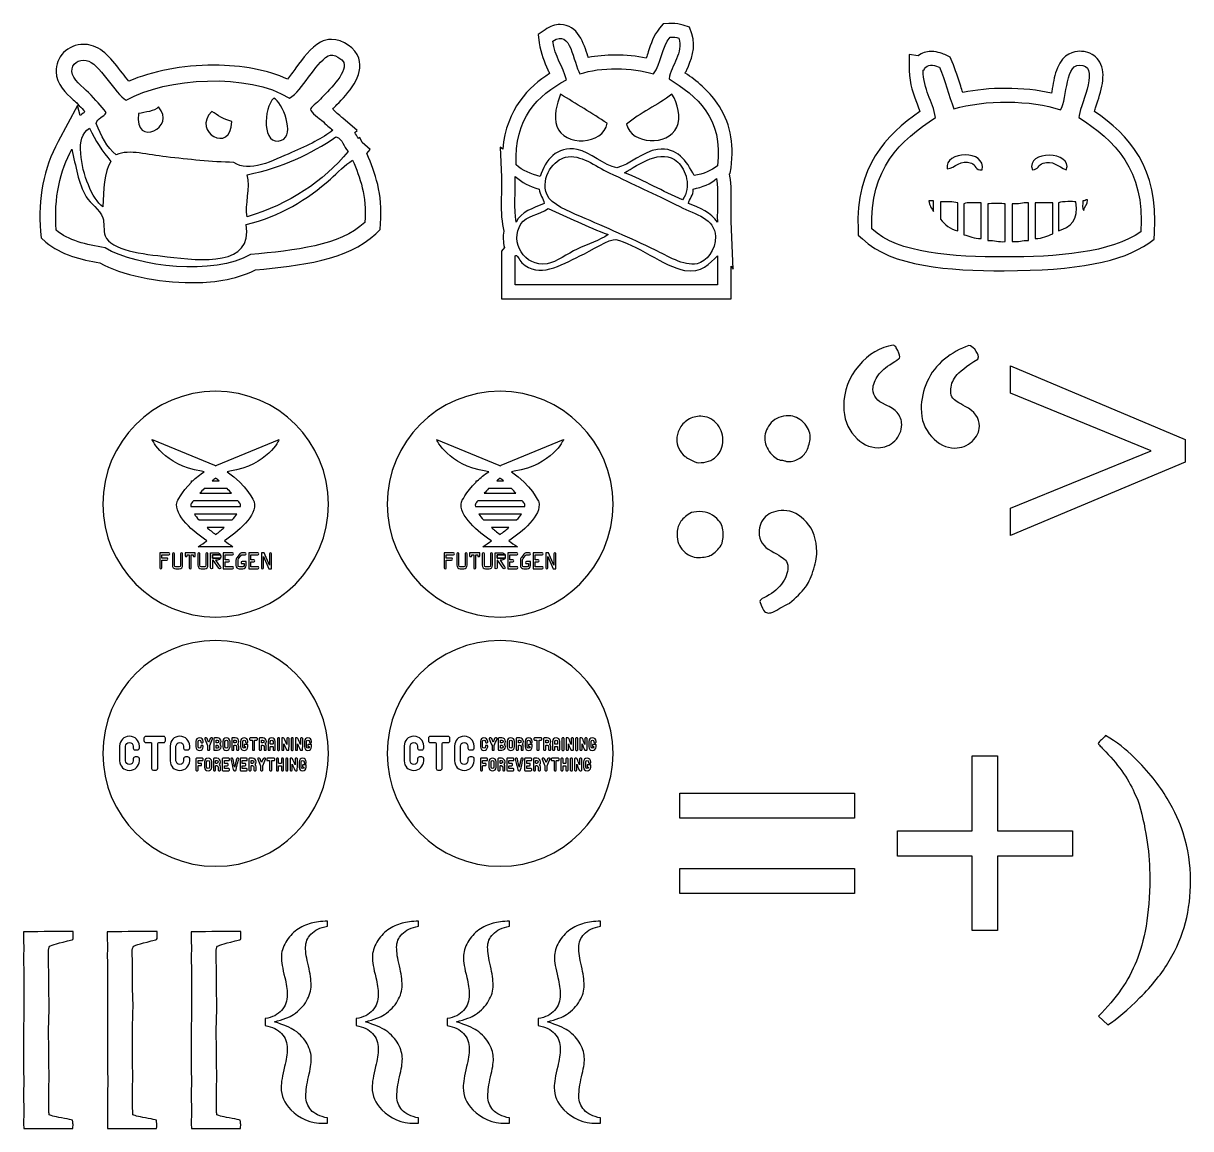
# Model space of a CAD drawing. Extents: x 33 to 458, y 68 to 471.
import ezdxf

# ---------------------------------------------------------------- set-up
doc = ezdxf.new("R2010")
doc.units = 0
doc.header["$MEASUREMENT"] = 0
doc.layers.add('LAYER_1', color=7, linetype='CONTINUOUS')

# ---------------------------------------------------------------- blocks, each defined once
blk = doc.blocks.new('BLOCK_3')
at = {"layer": 'LAYER_1', "color": 1}
blk.add_open_spline([(94.26, 376.13), (81.72, 376.13), (68.74, 378.93), (60.73, 383.31), (53.98, 384.48), (46.52, 386.23), (41.13, 390.94), (41.13, 390.94), (39.39, 392.46), (39.39, 392.46), (39.39, 392.46), (39.19, 394.76), (39.19, 394.76), (38.15, 406.83), (40.28, 417.84), (45.52, 427.51), (45.52, 427.51), (52.67, 440.69), (52.67, 440.69), (52.67, 440.69), (53.55, 437.01), (53.55, 437.01), (53.57, 437.03), (54.93, 438.04), (54.93, 438.04), (55.03, 438.21), (55.14, 438.37), (55.25, 438.52), (54.64, 439.18), (53.99, 439.86), (53.26, 440.62), (53.26, 440.62), (52.47, 441.46), (52.47, 441.46), (52.16, 441.79), (51.64, 442.25), (51.1, 442.75), (48.49, 445.13), (44.91, 448.38), (44.83, 452.98), (44.78, 455.64), (45.75, 458.12), (47.56, 459.96), (49.45, 461.88), (52.05, 462.94), (54.9, 462.94), (55.51, 462.94), (56.12, 462.89), (56.73, 462.79), (61.6, 462.01), (65.21, 457.36), (69.03, 452.45), (69.72, 451.57), (70.58, 450.46), (71.37, 449.51), (79.66, 453.22), (90.85, 455.38), (102.3, 455.38), (112.69, 455.38), (122.01, 453.59), (129.08, 450.29), (130.1, 451.49), (131.21, 453.01), (132.18, 454.35), (134.81, 457.97), (137.53, 461.71), (141.18, 463.75), (142.4, 464.43), (143.74, 464.78), (145.18, 464.78), (149.31, 464.78), (154.06, 461.53), (155.13, 457.98), (157.13, 451.36), (151.12, 445.13), (147.15, 441), (146.55, 440.38), (145.97, 439.78), (145.6, 439.36), (147.33, 437.72), (148.39, 436.81), (149.33, 436.01), (149.33, 436.01), (154.48, 431.59), (154.48, 431.59), (154.48, 431.59), (153.63, 430.88), (153.63, 430.88), (154.12, 430.15), (154.49, 429.45), (154.77, 428.9), (154.81, 428.82), (154.86, 428.73), (154.91, 428.63), (154.91, 428.63), (155.55, 429.02), (155.55, 429.02), (155.55, 429.02), (156.35, 427.17), (156.35, 427.17), (156.35, 427.17), (159.3, 424.66), (159.3, 424.66), (159.3, 424.66), (158.06, 423.18), (158.06, 423.18), (158.06, 423.18), (158.14, 423), (158.14, 423), (161.08, 416.17), (163.87, 408.58), (163.04, 397.65), (163.04, 397.65), (162.87, 395.45), (162.87, 395.45), (162.87, 395.45), (161.27, 393.93), (161.27, 393.93), (150.94, 384.13), (133.9, 382.42), (117.42, 380.77), (110.18, 376.96), (100.91, 376.13), (94.26, 376.13), (94.26, 376.13), (94.26, 376.13), (94.26, 376.13)], degree=3, knots=[0, 0, 0, 0, 1, 1, 1, 2, 2, 2, 3, 3, 3, 4, 4, 4, 5, 5, 5, 6, 6, 6, 7, 7, 7, 8, 8, 8, 9, 9, 9, 10, 10, 10, 11, 11, 11, 12, 12, 12, 13, 13, 13, 14, 14, 14, 15, 15, 15, 16, 16, 16, 17, 17, 17, 18, 18, 18, 19, 19, 19, 20, 20, 20, 21, 21, 21, 22, 22, 22, 23, 23, 23, 24, 24, 24, 25, 25, 25, 26, 26, 26, 27, 27, 27, 28, 28, 28, 29, 29, 29, 30, 30, 30, 31, 31, 31, 32, 32, 32, 33, 33, 33, 34, 34, 34, 35, 35, 35, 36, 36, 36, 37, 37, 37, 38, 38, 38, 39, 39, 39, 40, 40, 40, 41, 41, 41, 42, 42, 42, 42], dxfattribs=at)
at = {"layer": 'LAYER_1', "color": 7}
for points, knots in [([(141.55, 435.29), (141.01, 435.81), (137.52, 438.14), (137.51, 439.34), (137.5, 439.91), (140.05, 441.7), (141.15, 442.98), (143.63, 445.87), (150.91, 452.1), (149.64, 456.32), (149.33, 457.36), (146.04, 459.9), (143.98, 458.75), (138.89, 455.9), (134.77, 446.12), (129.83, 443.38), (115.06, 452.64), (84.85, 451), (70.38, 442.57), (66.45, 444.82), (60.4, 456.39), (55.82, 457.13), (52.99, 457.59), (50.51, 455.92), (50.56, 453.09), (50.61, 450.29), (54.71, 447.42), (56.63, 445.4), (59.22, 442.67), (61.21, 440.65), (63.1, 438.12), (62.19, 436.47), (59.85, 436.25), (59.46, 434.08), (61.23, 429.66), (63.19, 425.41), (66.74, 422.76), (71.7, 424.77), (78.07, 422.73), (84.94, 421.95), (93.21, 421.01), (101.25, 420.16), (109.61, 419.93), (114.96, 415.95), (124.02, 420.67), (130.63, 423.57), (136.54, 426.15), (142.19, 428.82), (145.6, 431.65), (144.48, 432.61), (143.37, 433.57), (141.55, 435.29)], [0, 0, 0, 0, 1, 1, 1, 2, 2, 2, 3, 3, 3, 4, 4, 4, 5, 5, 5, 6, 6, 6, 7, 7, 7, 8, 8, 8, 9, 9, 9, 10, 10, 10, 11, 11, 11, 12, 12, 12, 13, 13, 13, 14, 14, 14, 15, 15, 15, 16, 16, 16, 17, 17, 17, 17]), ([(124.16, 443.38), (127.24, 442.07), (132.07, 429.8), (126.99, 428.01), (119.63, 425.42), (120.37, 439.98), (124.16, 443.38)], [0, 0, 0, 0, 1, 1, 1, 2, 2, 2, 2]), ([(82.11, 440.15), (89.05, 432.86), (73.14, 425.05), (74.83, 437.72), (77.39, 438.4), (80.59, 438.43), (82.11, 440.15)], [0, 0, 0, 0, 1, 1, 1, 2, 2, 2, 2]), ([(101.52, 438.53), (103.82, 437.2), (105.79, 435.53), (108.8, 434.89), (108.73, 422.76), (94.09, 430.98), (101.52, 438.53)], [0, 0, 0, 0, 1, 1, 1, 2, 2, 2, 2]), ([(53.8, 423.16), (54.33, 415.75), (57.97, 406.53), (61.89, 403.75), (62.08, 410.03), (62.24, 416.34), (64.72, 420.33), (61.76, 423.98), (59.06, 427.89), (57.03, 432.46), (54.19, 430.36), (53.46, 427.95), (53.8, 423.16)], [0, 0, 0, 0, 1, 1, 1, 2, 2, 2, 3, 3, 3, 4, 4, 4, 4]), ([(146.81, 429.23), (137.58, 423.09), (127.35, 417.95), (114.46, 415.48), (115.75, 410.76), (113.51, 404.44), (114.46, 400.11), (129.92, 404.87), (142.06, 412.94), (151.26, 423.97), (149.51, 425.46), (149.38, 428.56), (146.81, 429.23)], [0, 0, 0, 0, 1, 1, 1, 2, 2, 2, 3, 3, 3, 4, 4, 4, 4]), ([(44.9, 395.26), (49.21, 391.48), (55.77, 389.95), (62.69, 388.79), (74.36, 381.85), (102.56, 378.6), (115.67, 386.36), (131.85, 387.98), (148.2, 389.42), (157.32, 398.09), (158.07, 407.87), (155.59, 414.42), (152.88, 420.74), (149.95, 418.98), (147.52, 416.28), (144.79, 413.86), (136.37, 406.42), (126.48, 400.29), (114.05, 397.28), (116.7, 382.07), (97.79, 384.07), (85.34, 385.55), (76.32, 386.63), (64.75, 387.83), (62.69, 393.24), (62.01, 395.03), (62.44, 398.19), (61.89, 399.71), (60.72, 402.85), (57.2, 405.03), (55.82, 407.39), (52.85, 412.46), (52.03, 418.58), (50.56, 424.78), (46.35, 417.01), (43.87, 407.17), (44.9, 395.26)], [0, 0, 0, 0, 1, 1, 1, 2, 2, 2, 3, 3, 3, 4, 4, 4, 5, 5, 5, 6, 6, 6, 7, 7, 7, 8, 8, 8, 9, 9, 9, 10, 10, 10, 11, 11, 11, 12, 12, 12, 12])]:
    blk.add_open_spline(points, degree=3, knots=knots, dxfattribs=at)
blk = doc.blocks.new('BLOCK_4')
at = {"layer": 'LAYER_1', "color": 1}
blk.add_open_spline([(207.08, 370.29), (207.08, 370.29), (207.08, 387.65), (207.08, 387.65), (207.08, 387.65), (208.17, 388.99), (208.17, 388.99), (207.69, 390.94), (207.6, 392.95), (207.93, 394.89), (207.93, 394.89), (207.5, 397.37), (207.5, 397.37), (206.91, 400.83), (207, 404.7), (207.08, 408.45), (207.12, 410.62), (207.17, 412.68), (207.08, 414.58), (207.08, 414.58), (206.61, 425.56), (206.61, 425.56), (206.61, 425.56), (207.58, 424.78), (207.58, 424.78), (208.89, 439.6), (217.04, 447.5), (224.66, 452.3), (224.45, 452.78), (224.23, 453.25), (224.01, 453.74), (222.77, 456.45), (221.37, 459.51), (220.87, 463.57), (220.87, 463.57), (220.51, 466.58), (220.51, 466.58), (220.51, 466.58), (223, 468.29), (223, 468.29), (224.82, 469.55), (226.67, 470.18), (228.49, 470.18), (235.02, 470.18), (237.17, 463.22), (238.59, 458.61), (238.64, 458.46), (238.69, 458.31), (238.73, 458.15), (241.75, 458.75), (245.09, 459.06), (248.62, 459.06), (252.47, 459.06), (256.34, 458.69), (259.87, 457.98), (260.12, 458.7), (260.37, 459.46), (260.6, 460.21), (261.5, 463.04), (262.52, 466.25), (264.71, 468.82), (264.71, 468.82), (266.04, 470.39), (266.04, 470.39), (266.04, 470.39), (268.09, 470.57), (268.09, 470.57), (268.5, 470.6), (268.9, 470.62), (269.29, 470.62), (270.69, 470.62), (272, 470.41), (273.29, 469.97), (273.29, 469.97), (275.62, 469.18), (275.62, 469.18), (275.62, 469.18), (276.42, 466.85), (276.42, 466.85), (278.2, 461.65), (276.14, 457.08), (274.63, 453.74), (274.44, 453.33), (274.26, 452.92), (274.08, 452.52), (278.24, 449.68), (282.51, 446.17), (285.7, 441.57), (290.32, 434.9), (291.97, 427.2), (290.76, 418.02), (290.76, 418.02), (290.49, 415.99), (290.49, 415.99), (290.49, 415.99), (290.22, 415.78), (290.22, 415.78), (290.22, 415.78), (290.37, 414.97), (290.37, 414.97), (290.97, 411.64), (290.88, 407.9), (290.8, 404.29), (290.76, 402.21), (290.71, 400.24), (290.79, 398.44), (290.79, 398.44), (291.58, 381.04), (291.58, 381.04), (291.58, 381.04), (290.8, 382.17), (290.8, 382.17), (290.8, 382.17), (290.8, 370.29), (290.8, 370.29), (290.8, 370.29), (207.08, 370.29), (207.08, 370.29)], degree=3, knots=[0, 0, 0, 0, 1, 1, 1, 2, 2, 2, 3, 3, 3, 4, 4, 4, 5, 5, 5, 6, 6, 6, 7, 7, 7, 8, 8, 8, 9, 9, 9, 10, 10, 10, 11, 11, 11, 12, 12, 12, 13, 13, 13, 14, 14, 14, 15, 15, 15, 16, 16, 16, 17, 17, 17, 18, 18, 18, 19, 19, 19, 20, 20, 20, 21, 21, 21, 22, 22, 22, 23, 23, 23, 24, 24, 24, 25, 25, 25, 26, 26, 26, 27, 27, 27, 28, 28, 28, 29, 29, 29, 30, 30, 30, 31, 31, 31, 32, 32, 32, 33, 33, 33, 34, 34, 34, 35, 35, 35, 36, 36, 36, 37, 37, 37, 38, 38, 38, 39, 39, 39, 39], dxfattribs=at)
at = {"layer": 'LAYER_1', "color": 7}
for points, knots in [([(225.83, 464.18), (226.52, 458.51), (229.46, 455.1), (230.77, 450.07), (220.05, 444.33), (211.88, 436.04), (212.43, 419.03), (214.76, 417.01), (217.84, 415.74), (221.25, 414.79), (222.95, 420.91), (227.32, 425.98), (234.65, 424.67), (239.44, 423.81), (244.71, 418.69), (249.12, 417.97), (253.8, 419.02), (258.69, 423.98), (263.93, 424.67), (271.36, 425.64), (274.48, 420.45), (277.33, 415.15), (280.75, 415.73), (283.56, 416.92), (285.8, 418.67), (288.1, 436.08), (278.15, 444.14), (268.16, 450.42), (268.98, 455.38), (273.5, 459.96), (271.69, 465.23), (270.81, 465.53), (269.8, 465.7), (268.52, 465.59), (265.54, 462.09), (265.31, 455.86), (262.52, 452.18), (254.69, 454.55), (243.3, 454.83), (235.71, 452.18), (233.16, 456.3), (232.53, 468.78), (225.83, 464.18)], [0, 0, 0, 0, 1, 1, 1, 2, 2, 2, 3, 3, 3, 4, 4, 4, 5, 5, 5, 6, 6, 6, 7, 7, 7, 8, 8, 8, 9, 9, 9, 10, 10, 10, 11, 11, 11, 12, 12, 12, 13, 13, 13, 14, 14, 14, 14]), ([(228.66, 444.77), (234.32, 441.27), (240.12, 437.89), (245.59, 434.19), (244.3, 426.19), (229.91, 425.63), (227.25, 433.13), (226.01, 436.63), (227.23, 441.25), (228.66, 444.77)], [0, 0, 0, 0, 1, 1, 1, 2, 2, 2, 3, 3, 3, 3]), ([(252.64, 433.84), (257.56, 438.09), (264.05, 440.78), (269.22, 444.77), (271.43, 441.57), (272.55, 436.2), (270.98, 432.78), (267.72, 425.66), (254.62, 426.48), (252.64, 433.84)], [0, 0, 0, 0, 1, 1, 1, 2, 2, 2, 3, 3, 3, 3]), ([(271.34, 420.08), (265.31, 425.45), (257.03, 419.05), (251.94, 416.2), (259.35, 413.27), (265.79, 409.37), (273.1, 406.33), (276.44, 411.07), (274.27, 417.47), (271.34, 420.08)], [0, 0, 0, 0, 1, 1, 1, 2, 2, 2, 3, 3, 3, 3]), ([(223.72, 408.09), (225.13, 404.61), (231.79, 402.05), (235.71, 400.33), (245.76, 395.93), (253.81, 392.52), (263.22, 387.98), (267.22, 386.06), (273.49, 382.01), (278.39, 383.05), (281.65, 383.73), (285.33, 388.15), (285.09, 392.92), (284.76, 399.62), (277.98, 400.87), (272.04, 403.86), (262.36, 408.73), (255.27, 411.93), (246.29, 416.2), (241.26, 418.6), (235.98, 423.02), (230.42, 421.85), (226.71, 421.06), (220.98, 414.82), (223.72, 408.09)], [0, 0, 0, 0, 1, 1, 1, 2, 2, 2, 3, 3, 3, 4, 4, 4, 5, 5, 5, 6, 6, 6, 7, 7, 7, 8, 8, 8, 8]), ([(212.43, 398.21), (214.29, 402), (218.68, 403.26), (222.66, 404.92), (222.37, 406.98), (220.99, 407.95), (220.9, 410.21), (217.26, 411.03), (214.56, 412.81), (212.08, 414.79), (212.31, 409.38), (211.61, 403.04), (212.43, 398.21)], [0, 0, 0, 0, 1, 1, 1, 2, 2, 2, 3, 3, 3, 4, 4, 4, 4]), ([(276.98, 410.21), (277.06, 407.77), (275.61, 406.88), (275.22, 404.92), (279.48, 403.42), (283.45, 401.62), (285.8, 398.21), (285.57, 403.39), (286.27, 409.5), (285.45, 414.09), (283.37, 412.04), (280.31, 410.99), (276.98, 410.21)], [0, 0, 0, 0, 1, 1, 1, 2, 2, 2, 3, 3, 3, 4, 4, 4, 4]), ([(224.07, 403.15), (220.8, 400.72), (216.19, 400.56), (214.19, 397.51), (209.95, 391.01), (215.43, 381.69), (223.72, 383.05), (227.13, 383.6), (231.25, 386.73), (234.65, 388.34), (238.82, 390.31), (242.84, 391.52), (245.94, 393.63), (238.34, 396.49), (231.33, 399.94), (224.07, 403.15)], [0, 0, 0, 0, 1, 1, 1, 2, 2, 2, 3, 3, 3, 4, 4, 4, 5, 5, 5, 5]), ([(273.81, 380.58), (266.73, 381.8), (255.39, 390.58), (248.76, 391.86), (246.67, 392.27), (239.6, 387.68), (235.71, 385.87), (228.55, 382.52), (220.77, 377.41), (214.55, 383.4), (213.52, 384.38), (212.77, 386.71), (212.08, 385.87), (212.08, 382.34), (212.08, 378.81), (212.08, 375.29), (236.65, 375.29), (261.23, 375.29), (285.8, 375.29), (285.8, 378.81), (285.8, 382.34), (285.8, 385.87), (282.99, 383.26), (280.15, 379.48), (273.81, 380.58)], [0, 0, 0, 0, 1, 1, 1, 2, 2, 2, 3, 3, 3, 4, 4, 4, 5, 5, 5, 6, 6, 6, 7, 7, 7, 8, 8, 8, 8])]:
    blk.add_open_spline(points, degree=3, knots=knots, dxfattribs=at)
blk = doc.blocks.new('BLOCK_5')
at = {"layer": 'LAYER_1', "color": 1}
blk.add_open_spline([(390.34, 380.48), (369.93, 380.48), (349.54, 381.88), (338.61, 392.05), (338.61, 392.05), (337.09, 393.46), (337.09, 393.46), (337.09, 393.46), (337.02, 395.54), (337.02, 395.54), (336.26, 418.25), (347.03, 429.85), (359.56, 438.46), (359.25, 439.41), (358.89, 440.34), (358.52, 441.3), (357.25, 444.61), (355.81, 448.35), (355.71, 453.46), (355.71, 453.46), (355.61, 459.28), (355.61, 459.28), (355.61, 459.28), (358.97, 458.83), (358.97, 458.83), (360.23, 459.82), (361.85, 460.35), (363.68, 460.35), (366.17, 460.35), (368.31, 459.4), (368.91, 459.1), (368.91, 459.1), (370.58, 458.29), (370.58, 458.29), (370.58, 458.29), (371.31, 456.57), (371.31, 456.57), (372.54, 453.68), (373.52, 450.63), (374.47, 447.68), (374.72, 446.91), (374.96, 446.16), (375.2, 445.42), (379.88, 446.4), (385.28, 446.92), (390.85, 446.92), (396.87, 446.92), (402.61, 446.32), (407.52, 445.21), (407.62, 445.79), (407.72, 446.36), (407.8, 446.84), (408.23, 449.41), (408.68, 452.07), (409.66, 454.38), (411.87, 459.64), (415.78, 460.43), (417.91, 460.43), (418.58, 460.43), (419.27, 460.36), (419.96, 460.21), (422.19, 459.73), (424.03, 458.41), (425.13, 456.48), (427.67, 452.03), (425.57, 445.76), (423.72, 440.23), (423.54, 439.7), (423.34, 439.1), (423.16, 438.53), (435.83, 429.85), (446.6, 418.04), (445.07, 394.32), (445.07, 394.32), (444.91, 391.95), (444.91, 391.95), (444.91, 391.95), (442.97, 390.57), (442.97, 390.57), (433.29, 383.68), (416.56, 380.48), (390.34, 380.48), (390.34, 380.48), (390.34, 380.48), (390.34, 380.48)], degree=3, knots=[0, 0, 0, 0, 1, 1, 1, 2, 2, 2, 3, 3, 3, 4, 4, 4, 5, 5, 5, 6, 6, 6, 7, 7, 7, 8, 8, 8, 9, 9, 9, 10, 10, 10, 11, 11, 11, 12, 12, 12, 13, 13, 13, 14, 14, 14, 15, 15, 15, 16, 16, 16, 17, 17, 17, 18, 18, 18, 19, 19, 19, 20, 20, 20, 21, 21, 21, 22, 22, 22, 23, 23, 23, 24, 24, 24, 25, 25, 25, 26, 26, 26, 27, 27, 27, 28, 28, 28, 28], dxfattribs=at)
at = {"layer": 'LAYER_1', "color": 7}
for points, knots in [([(361.77, 454.61), (361.1, 454.57), (361.53, 453.45), (360.71, 453.55), (360.84, 446.4), (364.18, 442.44), (365.3, 436.27), (352.34, 427.95), (341.28, 417.73), (342.02, 395.71), (351.67, 386.72), (371.73, 385.48), (390.34, 385.48), (409.2, 385.48), (429.34, 387.01), (440.08, 394.65), (441.56, 417.53), (430.56, 427.93), (417.5, 436.27), (417.47, 439.89), (425.05, 454.01), (418.91, 455.32), (412.01, 456.79), (413.67, 443.35), (410.8, 439.09), (400.29, 442.75), (382.86, 442.85), (372, 439.44), (370.11, 444.37), (368.75, 449.83), (366.71, 454.61), (365.51, 455.2), (362.78, 455.92), (361.77, 454.61)], [0, 0, 0, 0, 1, 1, 1, 2, 2, 2, 3, 3, 3, 4, 4, 4, 5, 5, 5, 6, 6, 6, 7, 7, 7, 8, 8, 8, 9, 9, 9, 10, 10, 10, 11, 11, 11, 11]), ([(382.23, 417.22), (379.86, 416.95), (379.93, 419.11), (378.35, 419.69), (374.29, 421.19), (372.54, 417.86), (369.53, 417.58), (368.32, 424.31), (383.91, 424.58), (382.23, 417.22)], [0, 0, 0, 0, 1, 1, 1, 2, 2, 2, 3, 3, 3, 3]), ([(412.92, 417.22), (409.82, 418.42), (408.03, 420.88), (404.45, 419.69), (402.67, 419.1), (402.75, 417.32), (400.57, 417.22), (397.89, 424.49), (415.52, 424.19), (412.92, 417.22)], [0, 0, 0, 0, 1, 1, 1, 2, 2, 2, 3, 3, 3, 3]), ([(362.83, 405.94), (363.42, 405.94), (364, 405.94), (364.59, 405.94), (364.59, 404.64), (364.59, 403.35), (364.59, 402.05), (363.82, 403.17), (363.01, 404.24), (362.83, 405.94)], [0, 0, 0, 0, 1, 1, 1, 2, 2, 2, 3, 3, 3, 3]), ([(367.06, 405.58), (369.29, 405.57), (371.67, 405.72), (373.41, 405.23), (373.41, 401.82), (373.41, 398.41), (373.41, 395), (370.5, 395.62), (368.73, 397.38), (367.06, 399.23), (367.06, 401.35), (367.06, 403.47), (367.06, 405.58)], [0, 0, 0, 0, 1, 1, 1, 2, 2, 2, 3, 3, 3, 4, 4, 4, 4]), ([(381.88, 405.23), (381.88, 400.88), (381.88, 396.53), (381.88, 392.18), (379.32, 392.21), (377.64, 393.12), (375.53, 393.59), (375.53, 397.35), (375.53, 401.11), (375.53, 404.88), (377.01, 405.63), (379.82, 405.05), (381.88, 405.23)], [0, 0, 0, 0, 1, 1, 1, 2, 2, 2, 3, 3, 3, 4, 4, 4, 4]), ([(390.69, 404.88), (390.69, 400.29), (390.69, 395.71), (390.69, 391.12), (388.19, 390.85), (386.76, 391.65), (384.35, 391.47), (384.35, 395.94), (384.35, 400.41), (384.35, 404.88), (385.35, 404.94), (389.69, 404.94), (390.69, 404.88)], [0, 0, 0, 0, 1, 1, 1, 2, 2, 2, 3, 3, 3, 4, 4, 4, 4]), ([(399.16, 405.23), (399.16, 400.64), (399.16, 396.06), (399.16, 391.47), (396.83, 391.69), (395.54, 390.86), (393.16, 391.12), (393.16, 395.71), (393.16, 400.29), (393.16, 404.88), (395.55, 404.6), (396.91, 405.36), (399.16, 405.23)], [0, 0, 0, 0, 1, 1, 1, 2, 2, 2, 3, 3, 3, 4, 4, 4, 4]), ([(401.63, 405.23), (403.75, 405.23), (405.86, 405.23), (407.98, 405.23), (407.98, 401.47), (407.98, 397.7), (407.98, 393.94), (406.12, 393.1), (404.27, 392.25), (401.63, 392.18), (401.63, 396.53), (401.63, 400.88), (401.63, 405.23)], [0, 0, 0, 0, 1, 1, 1, 2, 2, 2, 3, 3, 3, 4, 4, 4, 4]), ([(410.09, 395), (410.09, 398.41), (410.09, 401.82), (410.09, 405.23), (411.66, 405.76), (415.33, 405.75), (416.44, 405.58), (417.53, 398.85), (414.38, 396.36), (410.09, 395)], [0, 0, 0, 0, 1, 1, 1, 2, 2, 2, 3, 3, 3, 3]), ([(420.68, 406.29), (420.7, 404.5), (419.43, 404.01), (419.27, 402.41), (418.46, 402.9), (419.13, 404.86), (418.91, 405.94), (419.91, 405.64), (419.83, 406.43), (420.68, 406.29)], [0, 0, 0, 0, 1, 1, 1, 2, 2, 2, 3, 3, 3, 3])]:
    blk.add_open_spline(points, degree=3, knots=knots, dxfattribs=at)
blk = doc.blocks.new('BLOCK_7')
at = {"layer": 'LAYER_1', "color": 5}
for points, knots in [([(98.42, 208.7), (98.4, 208.55), (98.31, 208.47), (98.16, 208.44), (98.16, 208.44), (97.84, 208.44), (97.84, 208.44), (97.69, 208.46), (97.6, 208.54), (97.58, 208.7), (97.58, 208.7), (97.58, 208.94), (97.58, 208.94), (97.56, 209.24), (97.39, 209.41), (97.09, 209.45), (96.77, 209.41), (96.6, 209.24), (96.57, 208.94), (96.57, 208.94), (96.57, 207), (96.57, 207), (96.6, 206.68), (96.77, 206.51), (97.09, 206.48), (97.39, 206.51), (97.56, 206.68), (97.58, 207), (97.58, 207), (97.58, 207.26), (97.58, 207.26), (97.6, 207.41), (97.69, 207.49), (97.86, 207.51), (97.86, 207.51), (98.15, 207.51), (98.15, 207.51), (98.31, 207.49), (98.4, 207.4), (98.42, 207.26), (98.42, 207.26), (98.42, 207), (98.42, 207), (98.33, 206.19), (97.89, 205.75), (97.09, 205.68), (96.27, 205.74), (95.83, 206.18), (95.77, 207), (95.77, 207), (95.77, 208.96), (95.77, 208.96), (95.83, 209.77), (96.27, 210.22), (97.09, 210.3), (97.89, 210.22), (98.34, 209.77), (98.42, 208.96), (98.42, 208.96), (98.42, 208.7), (98.42, 208.7)], [0, 0, 0, 0, 1, 1, 1, 2, 2, 2, 3, 3, 3, 4, 4, 4, 5, 5, 5, 6, 6, 6, 7, 7, 7, 8, 8, 8, 9, 9, 9, 10, 10, 10, 11, 11, 11, 12, 12, 12, 13, 13, 13, 14, 14, 14, 15, 15, 15, 16, 16, 16, 17, 17, 17, 18, 18, 18, 19, 19, 19, 20, 20, 20, 20]), ([(101.67, 210.25), (101.86, 210.22), (101.91, 210.11), (101.84, 209.94), (101.5, 209.12), (101.15, 208.3), (100.82, 207.49), (100.82, 206.98), (100.82, 206.47), (100.82, 205.97), (100.8, 205.82), (100.72, 205.74), (100.57, 205.72), (100.57, 205.72), (100.26, 205.72), (100.26, 205.72), (100.11, 205.74), (100.03, 205.81), (100, 205.95), (100, 205.95), (100, 207.47), (100, 207.47), (99.67, 208.3), (99.33, 209.12), (98.99, 209.94), (98.91, 210.12), (98.97, 210.22), (99.16, 210.25), (99.16, 210.25), (99.54, 210.25), (99.54, 210.25), (99.71, 210.26), (99.83, 210.19), (99.9, 210.03), (100.07, 209.58), (100.25, 209.13), (100.41, 208.68), (100.58, 209.13), (100.75, 209.58), (100.93, 210.03), (101, 210.19), (101.12, 210.26), (101.29, 210.25), (101.29, 210.25), (101.67, 210.25), (101.67, 210.25)], [0, 0, 0, 0, 1, 1, 1, 2, 2, 2, 3, 3, 3, 4, 4, 4, 5, 5, 5, 6, 6, 6, 7, 7, 7, 8, 8, 8, 9, 9, 9, 10, 10, 10, 11, 11, 11, 12, 12, 12, 13, 13, 13, 14, 14, 14, 15, 15, 15, 15]), ([(104.93, 208.91), (104.92, 208.54), (104.79, 208.23), (104.54, 207.97), (104.79, 207.71), (104.92, 207.4), (104.93, 207.05), (104.85, 206.23), (104.4, 205.79), (103.58, 205.72), (103.58, 205.72), (102.53, 205.72), (102.53, 205.72), (102.37, 205.73), (102.29, 205.81), (102.28, 205.97), (102.28, 205.97), (102.28, 206.24), (102.28, 206.24), (102.28, 206.24), (102.28, 209.72), (102.28, 209.72), (102.28, 209.72), (102.28, 210), (102.28, 210), (102.29, 210.13), (102.36, 210.22), (102.5, 210.26), (102.5, 210.26), (103.58, 210.26), (103.58, 210.26), (104.4, 210.18), (104.84, 209.73), (104.93, 208.91)], [0, 0, 0, 0, 1, 1, 1, 2, 2, 2, 3, 3, 3, 4, 4, 4, 5, 5, 5, 6, 6, 6, 7, 7, 7, 8, 8, 8, 9, 9, 9, 10, 10, 10, 11, 11, 11, 11]), ([(103.56, 208.39), (103.87, 208.41), (104.04, 208.58), (104.07, 208.91), (104.04, 209.22), (103.87, 209.39), (103.56, 209.42), (103.56, 209.42), (103.22, 209.42), (103.22, 209.42), (103.14, 209.41), (103.1, 209.36), (103.09, 209.29), (103.09, 209.29), (103.09, 208.51), (103.09, 208.51), (103.1, 208.43), (103.14, 208.39), (103.22, 208.39), (103.22, 208.39), (103.56, 208.39), (103.56, 208.39)], [0, 0, 0, 0, 1, 1, 1, 2, 2, 2, 3, 3, 3, 4, 4, 4, 5, 5, 5, 6, 6, 6, 7, 7, 7, 7]), ([(106.86, 210.3), (107.67, 210.22), (108.11, 209.78), (108.19, 208.97), (108.19, 208.97), (108.19, 207), (108.19, 207), (108.11, 206.19), (107.66, 205.75), (106.86, 205.68), (106.05, 205.75), (105.61, 206.19), (105.53, 207), (105.53, 207), (105.53, 208.97), (105.53, 208.97), (105.6, 209.78), (106.04, 210.22), (106.86, 210.3)], [0, 0, 0, 0, 1, 1, 1, 2, 2, 2, 3, 3, 3, 4, 4, 4, 5, 5, 5, 6, 6, 6, 6]), ([(107.38, 206.99), (107.38, 206.99), (107.38, 208.94), (107.38, 208.94), (107.35, 209.26), (107.17, 209.43), (106.86, 209.46), (106.54, 209.43), (106.37, 209.25), (106.34, 208.94), (106.34, 208.94), (106.34, 206.99), (106.34, 206.99), (106.37, 206.67), (106.54, 206.51), (106.86, 206.49), (107.17, 206.51), (107.35, 206.67), (107.38, 206.99)], [0, 0, 0, 0, 1, 1, 1, 2, 2, 2, 3, 3, 3, 4, 4, 4, 5, 5, 5, 6, 6, 6, 6]), ([(111.06, 207.98), (111.28, 207.74), (111.4, 207.45), (111.39, 207.12), (111.39, 207.12), (111.39, 205.97), (111.39, 205.97), (111.38, 205.82), (111.29, 205.73), (111.15, 205.73), (111.15, 205.73), (110.84, 205.73), (110.84, 205.73), (110.68, 205.73), (110.6, 205.82), (110.58, 205.97), (110.58, 205.97), (110.58, 207.06), (110.58, 207.06), (110.55, 207.37), (110.37, 207.54), (110.06, 207.57), (110.06, 207.57), (109.94, 207.57), (109.94, 207.57), (109.94, 207.57), (109.75, 207.57), (109.75, 207.57), (109.67, 207.56), (109.63, 207.52), (109.62, 207.44), (109.62, 207.44), (109.62, 205.97), (109.62, 205.97), (109.6, 205.82), (109.51, 205.73), (109.36, 205.73), (109.36, 205.73), (109.05, 205.73), (109.05, 205.73), (108.9, 205.74), (108.82, 205.82), (108.8, 205.97), (108.8, 205.97), (108.8, 207.57), (108.8, 207.57), (108.8, 207.57), (108.8, 208.39), (108.8, 208.39), (108.8, 208.39), (108.8, 210), (108.8, 210), (108.82, 210.14), (108.89, 210.22), (109.03, 210.25), (109.03, 210.25), (109.06, 210.25), (109.06, 210.25), (109.06, 210.25), (109.39, 210.25), (109.39, 210.25), (109.39, 210.25), (110.09, 210.25), (110.09, 210.25), (110.9, 210.17), (111.35, 209.72), (111.43, 208.91), (111.42, 208.55), (111.3, 208.24), (111.06, 207.98)], [0, 0, 0, 0, 1, 1, 1, 2, 2, 2, 3, 3, 3, 4, 4, 4, 5, 5, 5, 6, 6, 6, 7, 7, 7, 8, 8, 8, 9, 9, 9, 10, 10, 10, 11, 11, 11, 12, 12, 12, 13, 13, 13, 14, 14, 14, 15, 15, 15, 16, 16, 16, 17, 17, 17, 18, 18, 18, 19, 19, 19, 20, 20, 20, 21, 21, 21, 22, 22, 22, 23, 23, 23, 23]), ([(110.06, 208.39), (110.37, 208.42), (110.55, 208.59), (110.58, 208.91), (110.55, 209.22), (110.37, 209.39), (110.06, 209.42), (110.06, 209.42), (109.75, 209.42), (109.75, 209.42), (109.67, 209.41), (109.62, 209.37), (109.62, 209.29), (109.62, 209.29), (109.62, 208.52), (109.62, 208.52), (109.62, 208.44), (109.67, 208.4), (109.75, 208.39), (109.75, 208.39), (110.06, 208.39), (110.06, 208.39)], [0, 0, 0, 0, 1, 1, 1, 2, 2, 2, 3, 3, 3, 4, 4, 4, 5, 5, 5, 6, 6, 6, 7, 7, 7, 7]), ([(114.12, 208.45), (113.97, 208.46), (113.88, 208.55), (113.87, 208.71), (113.87, 208.71), (113.87, 208.94), (113.87, 208.94), (113.84, 209.25), (113.67, 209.42), (113.36, 209.45), (113.04, 209.42), (112.87, 209.25), (112.85, 208.94), (112.85, 208.94), (112.85, 206.99), (112.85, 206.99), (112.87, 206.67), (113.04, 206.51), (113.36, 206.49), (113.65, 206.51), (113.82, 206.67), (113.87, 206.97), (113.85, 207.03), (113.82, 207.06), (113.76, 207.07), (113.76, 207.07), (113.48, 207.07), (113.48, 207.07), (113.4, 207.07), (113.36, 207.11), (113.36, 207.18), (113.36, 207.18), (113.36, 207.76), (113.36, 207.76), (113.37, 207.83), (113.41, 207.87), (113.48, 207.88), (113.48, 207.88), (114.56, 207.88), (114.56, 207.88), (114.63, 207.87), (114.67, 207.83), (114.69, 207.76), (114.69, 207.76), (114.69, 207.25), (114.69, 207.25), (114.69, 207.25), (114.69, 207.07), (114.69, 207.07), (114.69, 207.07), (114.69, 207), (114.69, 207), (114.6, 206.2), (114.16, 205.76), (113.36, 205.68), (112.55, 205.75), (112.1, 206.19), (112.04, 207), (112.04, 207), (112.04, 208.97), (112.04, 208.97), (112.1, 209.77), (112.55, 210.22), (113.36, 210.3), (114.16, 210.22), (114.61, 209.77), (114.69, 208.97), (114.69, 208.97), (114.69, 208.71), (114.69, 208.71), (114.67, 208.56), (114.58, 208.47), (114.43, 208.45), (114.43, 208.45), (114.12, 208.45), (114.12, 208.45)], [0, 0, 0, 0, 1, 1, 1, 2, 2, 2, 3, 3, 3, 4, 4, 4, 5, 5, 5, 6, 6, 6, 7, 7, 7, 8, 8, 8, 9, 9, 9, 10, 10, 10, 11, 11, 11, 12, 12, 12, 13, 13, 13, 14, 14, 14, 15, 15, 15, 16, 16, 16, 17, 17, 17, 18, 18, 18, 19, 19, 19, 20, 20, 20, 21, 21, 21, 22, 22, 22, 23, 23, 23, 24, 24, 24, 25, 25, 25, 25]), ([(117.94, 210.25), (118.09, 210.23), (118.18, 210.15), (118.2, 210), (118.2, 210), (118.2, 209.68), (118.2, 209.68), (118.18, 209.53), (118.09, 209.44), (117.94, 209.43), (117.94, 209.43), (117.29, 209.43), (117.29, 209.43), (117.2, 209.42), (117.16, 209.37), (117.16, 209.3), (117.15, 209.16), (117.15, 209.02), (117.15, 208.88), (117.15, 207.91), (117.15, 206.94), (117.15, 205.97), (117.15, 205.97), (117.15, 205.93), (117.15, 205.93), (117.14, 205.89), (117.13, 205.86), (117.11, 205.83), (117.09, 205.8), (117.06, 205.77), (117.03, 205.76), (117.02, 205.75), (117.02, 205.75), (117.03, 205.74), (117.03, 205.74), (117.02, 205.74), (117.02, 205.74), (116.98, 205.72), (116.94, 205.72), (116.9, 205.72), (116.9, 205.72), (116.58, 205.72), (116.58, 205.72), (116.44, 205.73), (116.36, 205.81), (116.34, 205.95), (116.34, 205.95), (116.34, 209.3), (116.34, 209.3), (116.33, 209.37), (116.29, 209.42), (116.21, 209.43), (116.21, 209.43), (115.54, 209.43), (115.54, 209.43), (115.39, 209.44), (115.31, 209.53), (115.3, 209.68), (115.3, 209.68), (115.3, 210), (115.3, 210), (115.31, 210.15), (115.39, 210.23), (115.54, 210.25), (115.54, 210.25), (117.94, 210.25), (117.94, 210.25)], [0, 0, 0, 0, 1, 1, 1, 2, 2, 2, 3, 3, 3, 4, 4, 4, 5, 5, 5, 6, 6, 6, 7, 7, 7, 8, 8, 8, 9, 9, 9, 10, 10, 10, 11, 11, 11, 12, 12, 12, 13, 13, 13, 14, 14, 14, 15, 15, 15, 16, 16, 16, 17, 17, 17, 18, 18, 18, 19, 19, 19, 20, 20, 20, 21, 21, 21, 22, 22, 22, 22]), ([(121.06, 207.98), (121.29, 207.74), (121.4, 207.45), (121.4, 207.12), (121.4, 207.12), (121.4, 205.97), (121.4, 205.97), (121.38, 205.82), (121.3, 205.73), (121.15, 205.73), (121.15, 205.73), (120.84, 205.73), (120.84, 205.73), (120.69, 205.73), (120.6, 205.82), (120.59, 205.97), (120.59, 205.97), (120.59, 207.06), (120.59, 207.06), (120.55, 207.37), (120.38, 207.54), (120.07, 207.57), (120.07, 207.57), (119.95, 207.57), (119.95, 207.57), (119.95, 207.57), (119.75, 207.57), (119.75, 207.57), (119.68, 207.56), (119.63, 207.52), (119.62, 207.44), (119.62, 207.44), (119.62, 205.97), (119.62, 205.97), (119.6, 205.82), (119.52, 205.73), (119.37, 205.73), (119.37, 205.73), (119.05, 205.73), (119.05, 205.73), (118.9, 205.74), (118.82, 205.82), (118.8, 205.97), (118.8, 205.97), (118.8, 207.57), (118.8, 207.57), (118.8, 207.57), (118.8, 208.39), (118.8, 208.39), (118.8, 208.39), (118.8, 210), (118.8, 210), (118.82, 210.14), (118.9, 210.22), (119.03, 210.25), (119.03, 210.25), (119.07, 210.25), (119.07, 210.25), (119.07, 210.25), (119.4, 210.25), (119.4, 210.25), (119.4, 210.25), (120.1, 210.25), (120.1, 210.25), (120.91, 210.17), (121.35, 209.72), (121.44, 208.91), (121.43, 208.55), (121.3, 208.24), (121.06, 207.98)], [0, 0, 0, 0, 1, 1, 1, 2, 2, 2, 3, 3, 3, 4, 4, 4, 5, 5, 5, 6, 6, 6, 7, 7, 7, 8, 8, 8, 9, 9, 9, 10, 10, 10, 11, 11, 11, 12, 12, 12, 13, 13, 13, 14, 14, 14, 15, 15, 15, 16, 16, 16, 17, 17, 17, 18, 18, 18, 19, 19, 19, 20, 20, 20, 21, 21, 21, 22, 22, 22, 23, 23, 23, 23]), ([(120.07, 208.39), (120.38, 208.42), (120.55, 208.59), (120.59, 208.91), (120.55, 209.22), (120.38, 209.39), (120.07, 209.42), (120.07, 209.42), (119.75, 209.42), (119.75, 209.42), (119.67, 209.41), (119.63, 209.37), (119.62, 209.29), (119.62, 209.29), (119.62, 208.52), (119.62, 208.52), (119.63, 208.44), (119.67, 208.4), (119.75, 208.39), (119.75, 208.39), (120.07, 208.39), (120.07, 208.39)], [0, 0, 0, 0, 1, 1, 1, 2, 2, 2, 3, 3, 3, 4, 4, 4, 5, 5, 5, 6, 6, 6, 7, 7, 7, 7]), ([(123.37, 210.3), (124.18, 210.22), (124.63, 209.78), (124.7, 208.96), (124.7, 208.96), (124.7, 205.97), (124.7, 205.97), (124.68, 205.82), (124.6, 205.74), (124.45, 205.72), (124.45, 205.72), (124.13, 205.72), (124.13, 205.72), (123.98, 205.74), (123.9, 205.83), (123.89, 205.98), (123.89, 205.98), (123.89, 207.03), (123.89, 207.03), (123.88, 207.1), (123.84, 207.14), (123.76, 207.15), (123.76, 207.15), (122.98, 207.15), (122.98, 207.15), (122.91, 207.14), (122.86, 207.1), (122.86, 207.03), (122.86, 207.03), (122.86, 205.98), (122.86, 205.98), (122.84, 205.82), (122.76, 205.74), (122.6, 205.72), (122.6, 205.72), (122.29, 205.72), (122.29, 205.72), (122.14, 205.73), (122.06, 205.81), (122.04, 205.95), (122.04, 205.95), (122.04, 208.96), (122.04, 208.96), (122.11, 209.77), (122.56, 210.22), (123.37, 210.3)], [0, 0, 0, 0, 1, 1, 1, 2, 2, 2, 3, 3, 3, 4, 4, 4, 5, 5, 5, 6, 6, 6, 7, 7, 7, 8, 8, 8, 9, 9, 9, 10, 10, 10, 11, 11, 11, 12, 12, 12, 13, 13, 13, 14, 14, 14, 15, 15, 15, 15]), ([(123.89, 208.1), (123.89, 208.1), (123.89, 208.94), (123.89, 208.94), (123.85, 209.25), (123.68, 209.42), (123.37, 209.45), (123.06, 209.42), (122.89, 209.25), (122.86, 208.94), (122.86, 208.94), (122.86, 208.1), (122.86, 208.1), (122.86, 208.01), (122.9, 207.97), (122.98, 207.97), (122.98, 207.97), (123.76, 207.97), (123.76, 207.97), (123.83, 207.98), (123.87, 208.02), (123.89, 208.1)], [0, 0, 0, 0, 1, 1, 1, 2, 2, 2, 3, 3, 3, 4, 4, 4, 5, 5, 5, 6, 6, 6, 7, 7, 7, 7]), ([(126.27, 209.98), (126.27, 209.98), (126.27, 206.41), (126.27, 206.41), (126.27, 206.41), (126.27, 205.96), (126.27, 205.96), (126.27, 205.96), (126.27, 205.93), (126.27, 205.93), (126.27, 205.89), (126.25, 205.86), (126.23, 205.83), (126.21, 205.79), (126.19, 205.76), (126.15, 205.74), (126.15, 205.74), (126.15, 205.74), (126.15, 205.74), (126.14, 205.74), (126.14, 205.74), (126.14, 205.74), (126.1, 205.72), (126.06, 205.71), (126.02, 205.71), (126.02, 205.71), (125.71, 205.71), (125.71, 205.71), (125.56, 205.72), (125.47, 205.79), (125.46, 205.94), (125.46, 205.94), (125.46, 209.99), (125.46, 209.99), (125.47, 210.14), (125.55, 210.23), (125.71, 210.25), (125.71, 210.25), (126.02, 210.25), (126.02, 210.25), (126.11, 210.24), (126.18, 210.2), (126.23, 210.12), (126.26, 210.08), (126.27, 210.03), (126.27, 209.98)], [0, 0, 0, 0, 1, 1, 1, 2, 2, 2, 3, 3, 3, 4, 4, 4, 5, 5, 5, 6, 6, 6, 7, 7, 7, 8, 8, 8, 9, 9, 9, 10, 10, 10, 11, 11, 11, 12, 12, 12, 13, 13, 13, 14, 14, 14, 15, 15, 15, 15]), ([(129.68, 205.94), (129.68, 205.8), (129.6, 205.73), (129.46, 205.73), (129.46, 205.73), (129.43, 205.73), (129.43, 205.73), (129.43, 205.73), (129.38, 205.73), (129.38, 205.73), (129.38, 205.73), (129.14, 205.73), (129.14, 205.73), (129.14, 205.73), (129.11, 205.73), (129.11, 205.73), (129.11, 205.73), (129.08, 205.73), (129.08, 205.73), (128.91, 205.72), (128.79, 205.79), (128.73, 205.94), (128.43, 206.65), (128.13, 207.36), (127.84, 208.07), (127.84, 208.07), (127.84, 206.42), (127.84, 206.42), (127.84, 206.42), (127.84, 205.99), (127.84, 205.99), (127.82, 205.83), (127.73, 205.74), (127.58, 205.73), (127.58, 205.73), (127.27, 205.73), (127.27, 205.73), (127.13, 205.74), (127.05, 205.82), (127.03, 205.96), (127.03, 205.96), (127.03, 210.06), (127.03, 210.06), (127.03, 210.06), (127.03, 210.09), (127.03, 210.09), (127.04, 210.21), (127.11, 210.26), (127.24, 210.25), (127.24, 210.25), (127.32, 210.25), (127.32, 210.25), (127.32, 210.25), (127.56, 210.25), (127.56, 210.25), (127.56, 210.25), (127.62, 210.25), (127.62, 210.25), (127.78, 210.26), (127.9, 210.19), (127.97, 210.04), (128.26, 209.32), (128.56, 208.6), (128.86, 207.88), (128.86, 207.88), (128.86, 210), (128.86, 210), (128.88, 210.15), (128.96, 210.23), (129.12, 210.25), (129.12, 210.25), (129.43, 210.25), (129.43, 210.25), (129.57, 210.24), (129.66, 210.16), (129.69, 210.02), (129.69, 210.02), (129.69, 208.89), (129.69, 208.89), (129.69, 208.89), (129.69, 207.06), (129.69, 207.06), (129.68, 206.69), (129.68, 206.33), (129.68, 205.97), (129.68, 205.97), (129.68, 205.94), (129.68, 205.94)], [0, 0, 0, 0, 1, 1, 1, 2, 2, 2, 3, 3, 3, 4, 4, 4, 5, 5, 5, 6, 6, 6, 7, 7, 7, 8, 8, 8, 9, 9, 9, 10, 10, 10, 11, 11, 11, 12, 12, 12, 13, 13, 13, 14, 14, 14, 15, 15, 15, 16, 16, 16, 17, 17, 17, 18, 18, 18, 19, 19, 19, 20, 20, 20, 21, 21, 21, 22, 22, 22, 23, 23, 23, 24, 24, 24, 25, 25, 25, 26, 26, 26, 27, 27, 27, 28, 28, 28, 29, 29, 29, 29]), ([(131.26, 209.98), (131.26, 209.98), (131.26, 206.41), (131.26, 206.41), (131.26, 206.41), (131.26, 205.96), (131.26, 205.96), (131.26, 205.96), (131.26, 205.93), (131.26, 205.93), (131.25, 205.89), (131.24, 205.86), (131.22, 205.83), (131.2, 205.79), (131.17, 205.76), (131.14, 205.74), (131.14, 205.74), (131.13, 205.74), (131.13, 205.74), (131.12, 205.74), (131.12, 205.74), (131.13, 205.74), (131.09, 205.72), (131.05, 205.71), (131.01, 205.71), (131.01, 205.71), (130.69, 205.71), (130.69, 205.71), (130.54, 205.72), (130.46, 205.79), (130.44, 205.94), (130.44, 205.94), (130.44, 209.99), (130.44, 209.99), (130.45, 210.14), (130.53, 210.23), (130.69, 210.25), (130.69, 210.25), (131.01, 210.25), (131.01, 210.25), (131.09, 210.24), (131.16, 210.2), (131.22, 210.12), (131.24, 210.08), (131.26, 210.03), (131.26, 209.98)], [0, 0, 0, 0, 1, 1, 1, 2, 2, 2, 3, 3, 3, 4, 4, 4, 5, 5, 5, 6, 6, 6, 7, 7, 7, 8, 8, 8, 9, 9, 9, 10, 10, 10, 11, 11, 11, 12, 12, 12, 13, 13, 13, 14, 14, 14, 15, 15, 15, 15]), ([(134.66, 205.94), (134.66, 205.8), (134.59, 205.73), (134.45, 205.73), (134.45, 205.73), (134.41, 205.73), (134.41, 205.73), (134.41, 205.73), (134.36, 205.73), (134.36, 205.73), (134.36, 205.73), (134.12, 205.73), (134.12, 205.73), (134.12, 205.73), (134.1, 205.73), (134.1, 205.73), (134.1, 205.73), (134.06, 205.73), (134.06, 205.73), (133.89, 205.72), (133.78, 205.79), (133.72, 205.94), (133.41, 206.65), (133.11, 207.36), (132.82, 208.07), (132.82, 208.07), (132.82, 206.42), (132.82, 206.42), (132.82, 206.42), (132.82, 205.99), (132.82, 205.99), (132.8, 205.83), (132.72, 205.74), (132.57, 205.73), (132.57, 205.73), (132.26, 205.73), (132.26, 205.73), (132.11, 205.74), (132.03, 205.82), (132.02, 205.96), (132.02, 205.96), (132.02, 210.06), (132.02, 210.06), (132.02, 210.06), (132.02, 210.09), (132.02, 210.09), (132.02, 210.21), (132.09, 210.26), (132.22, 210.25), (132.22, 210.25), (132.31, 210.25), (132.31, 210.25), (132.31, 210.25), (132.54, 210.25), (132.54, 210.25), (132.54, 210.25), (132.6, 210.25), (132.6, 210.25), (132.76, 210.26), (132.88, 210.19), (132.96, 210.04), (133.25, 209.32), (133.55, 208.6), (133.85, 207.88), (133.85, 207.88), (133.85, 210), (133.85, 210), (133.86, 210.15), (133.95, 210.23), (134.1, 210.25), (134.1, 210.25), (134.42, 210.25), (134.42, 210.25), (134.56, 210.24), (134.64, 210.16), (134.67, 210.02), (134.67, 210.02), (134.67, 208.89), (134.67, 208.89), (134.67, 208.89), (134.67, 207.06), (134.67, 207.06), (134.67, 206.69), (134.66, 206.33), (134.66, 205.97), (134.66, 205.97), (134.66, 205.94), (134.66, 205.94)], [0, 0, 0, 0, 1, 1, 1, 2, 2, 2, 3, 3, 3, 4, 4, 4, 5, 5, 5, 6, 6, 6, 7, 7, 7, 8, 8, 8, 9, 9, 9, 10, 10, 10, 11, 11, 11, 12, 12, 12, 13, 13, 13, 14, 14, 14, 15, 15, 15, 16, 16, 16, 17, 17, 17, 18, 18, 18, 19, 19, 19, 20, 20, 20, 21, 21, 21, 22, 22, 22, 23, 23, 23, 24, 24, 24, 25, 25, 25, 26, 26, 26, 27, 27, 27, 28, 28, 28, 29, 29, 29, 29]), ([(137.36, 208.45), (137.21, 208.46), (137.12, 208.55), (137.11, 208.71), (137.11, 208.71), (137.11, 208.94), (137.11, 208.94), (137.08, 209.25), (136.91, 209.42), (136.6, 209.45), (136.28, 209.42), (136.11, 209.25), (136.09, 208.94), (136.09, 208.94), (136.09, 206.99), (136.09, 206.99), (136.11, 206.67), (136.28, 206.51), (136.6, 206.49), (136.89, 206.51), (137.06, 206.67), (137.11, 206.97), (137.09, 207.03), (137.06, 207.06), (137, 207.07), (137, 207.07), (136.72, 207.07), (136.72, 207.07), (136.64, 207.07), (136.6, 207.11), (136.6, 207.18), (136.6, 207.18), (136.6, 207.76), (136.6, 207.76), (136.61, 207.83), (136.65, 207.87), (136.72, 207.88), (136.72, 207.88), (137.8, 207.88), (137.8, 207.88), (137.87, 207.87), (137.91, 207.83), (137.93, 207.76), (137.93, 207.76), (137.93, 207.25), (137.93, 207.25), (137.93, 207.25), (137.93, 207.07), (137.93, 207.07), (137.93, 207.07), (137.93, 207), (137.93, 207), (137.84, 206.2), (137.4, 205.76), (136.6, 205.68), (135.79, 205.75), (135.34, 206.19), (135.28, 207), (135.28, 207), (135.28, 208.97), (135.28, 208.97), (135.34, 209.77), (135.79, 210.22), (136.6, 210.3), (137.4, 210.22), (137.85, 209.77), (137.93, 208.97), (137.93, 208.97), (137.93, 208.71), (137.93, 208.71), (137.91, 208.56), (137.82, 208.47), (137.67, 208.45), (137.67, 208.45), (137.36, 208.45), (137.36, 208.45)], [0, 0, 0, 0, 1, 1, 1, 2, 2, 2, 3, 3, 3, 4, 4, 4, 5, 5, 5, 6, 6, 6, 7, 7, 7, 8, 8, 8, 9, 9, 9, 10, 10, 10, 11, 11, 11, 12, 12, 12, 13, 13, 13, 14, 14, 14, 15, 15, 15, 16, 16, 16, 17, 17, 17, 18, 18, 18, 19, 19, 19, 20, 20, 20, 21, 21, 21, 22, 22, 22, 23, 23, 23, 24, 24, 24, 25, 25, 25, 25]), ([(103.56, 206.53), (103.87, 206.55), (104.04, 206.73), (104.07, 207.05), (104.04, 207.36), (103.87, 207.53), (103.56, 207.56), (103.56, 207.56), (103.22, 207.56), (103.22, 207.56), (103.14, 207.56), (103.1, 207.51), (103.09, 207.43), (103.09, 207.43), (103.09, 206.66), (103.09, 206.66), (103.1, 206.58), (103.14, 206.53), (103.22, 206.53), (103.22, 206.53), (103.56, 206.53), (103.56, 206.53)], [0, 0, 0, 0, 1, 1, 1, 2, 2, 2, 3, 3, 3, 4, 4, 4, 5, 5, 5, 6, 6, 6, 7, 7, 7, 7]), ([(98.15, 202.82), (98.3, 202.8), (98.38, 202.71), (98.41, 202.56), (98.41, 202.56), (98.41, 202.25), (98.41, 202.25), (98.38, 202.09), (98.29, 202), (98.14, 201.99), (98.14, 201.99), (96.7, 201.99), (96.7, 201.99), (96.62, 201.99), (96.58, 201.94), (96.57, 201.86), (96.57, 201.86), (96.57, 201.08), (96.57, 201.08), (96.58, 201), (96.62, 200.96), (96.7, 200.95), (96.7, 200.95), (97.61, 200.95), (97.61, 200.95), (97.76, 200.93), (97.85, 200.85), (97.86, 200.71), (97.86, 200.71), (97.86, 200.38), (97.86, 200.38), (97.85, 200.22), (97.76, 200.14), (97.61, 200.14), (97.61, 200.14), (96.7, 200.14), (96.7, 200.14), (96.62, 200.13), (96.58, 200.08), (96.57, 200), (96.57, 200), (96.57, 199.33), (96.57, 199.33), (96.57, 199.33), (96.57, 198.54), (96.57, 198.54), (96.56, 198.39), (96.47, 198.3), (96.32, 198.29), (96.32, 198.29), (96.01, 198.29), (96.01, 198.29), (95.87, 198.29), (95.79, 198.37), (95.77, 198.51), (95.77, 198.51), (95.77, 199.33), (95.77, 199.33), (95.77, 199.33), (95.77, 199.41), (95.77, 199.41), (95.77, 199.41), (95.77, 202.28), (95.77, 202.28), (95.77, 202.28), (95.77, 202.57), (95.77, 202.57), (95.77, 202.71), (95.84, 202.79), (95.98, 202.82), (95.98, 202.82), (98.15, 202.82), (98.15, 202.82)], [0, 0, 0, 0, 1, 1, 1, 2, 2, 2, 3, 3, 3, 4, 4, 4, 5, 5, 5, 6, 6, 6, 7, 7, 7, 8, 8, 8, 9, 9, 9, 10, 10, 10, 11, 11, 11, 12, 12, 12, 13, 13, 13, 14, 14, 14, 15, 15, 15, 16, 16, 16, 17, 17, 17, 18, 18, 18, 19, 19, 19, 20, 20, 20, 21, 21, 21, 22, 22, 22, 23, 23, 23, 24, 24, 24, 24]), ([(100.18, 202.87), (101, 202.79), (101.44, 202.35), (101.52, 201.53), (101.52, 201.53), (101.52, 199.56), (101.52, 199.56), (101.44, 198.76), (100.99, 198.32), (100.18, 198.24), (99.38, 198.32), (98.94, 198.76), (98.86, 199.56), (98.86, 199.56), (98.86, 201.53), (98.86, 201.53), (98.93, 202.35), (99.37, 202.79), (100.18, 202.87)], [0, 0, 0, 0, 1, 1, 1, 2, 2, 2, 3, 3, 3, 4, 4, 4, 5, 5, 5, 6, 6, 6, 6]), ([(100.71, 199.56), (100.71, 199.56), (100.71, 201.51), (100.71, 201.51), (100.67, 201.82), (100.5, 202), (100.18, 202.02), (99.87, 201.99), (99.7, 201.82), (99.67, 201.51), (99.67, 201.51), (99.67, 199.56), (99.67, 199.56), (99.7, 199.24), (99.87, 199.07), (100.18, 199.05), (100.5, 199.07), (100.67, 199.24), (100.71, 199.56)], [0, 0, 0, 0, 1, 1, 1, 2, 2, 2, 3, 3, 3, 4, 4, 4, 5, 5, 5, 6, 6, 6, 6]), ([(104.38, 200.54), (104.61, 200.3), (104.73, 200.02), (104.72, 199.69), (104.72, 199.69), (104.72, 198.54), (104.72, 198.54), (104.71, 198.38), (104.62, 198.3), (104.47, 198.29), (104.47, 198.29), (104.17, 198.29), (104.17, 198.29), (104.01, 198.3), (103.92, 198.38), (103.91, 198.54), (103.91, 198.54), (103.91, 199.63), (103.91, 199.63), (103.87, 199.94), (103.7, 200.11), (103.39, 200.14), (103.39, 200.14), (103.27, 200.14), (103.27, 200.14), (103.27, 200.14), (103.08, 200.14), (103.08, 200.14), (103, 200.13), (102.96, 200.09), (102.94, 200.01), (102.94, 200.01), (102.94, 198.54), (102.94, 198.54), (102.93, 198.38), (102.84, 198.3), (102.69, 198.29), (102.69, 198.29), (102.37, 198.29), (102.37, 198.29), (102.23, 198.3), (102.14, 198.39), (102.13, 198.54), (102.13, 198.54), (102.13, 200.14), (102.13, 200.14), (102.13, 200.14), (102.13, 200.96), (102.13, 200.96), (102.13, 200.96), (102.13, 202.56), (102.13, 202.56), (102.14, 202.7), (102.22, 202.79), (102.36, 202.82), (102.36, 202.82), (102.39, 202.82), (102.39, 202.82), (102.39, 202.82), (102.72, 202.82), (102.72, 202.82), (102.72, 202.82), (103.42, 202.82), (103.42, 202.82), (104.23, 202.74), (104.68, 202.29), (104.76, 201.47), (104.75, 201.12), (104.63, 200.8), (104.38, 200.54)], [0, 0, 0, 0, 1, 1, 1, 2, 2, 2, 3, 3, 3, 4, 4, 4, 5, 5, 5, 6, 6, 6, 7, 7, 7, 8, 8, 8, 9, 9, 9, 10, 10, 10, 11, 11, 11, 12, 12, 12, 13, 13, 13, 14, 14, 14, 15, 15, 15, 16, 16, 16, 17, 17, 17, 18, 18, 18, 19, 19, 19, 20, 20, 20, 21, 21, 21, 22, 22, 22, 23, 23, 23, 23]), ([(103.39, 200.96), (103.7, 200.99), (103.87, 201.16), (103.91, 201.47), (103.87, 201.79), (103.7, 201.96), (103.39, 201.99), (103.39, 201.99), (103.08, 201.99), (103.08, 201.99), (103, 201.98), (102.95, 201.94), (102.94, 201.86), (102.94, 201.86), (102.94, 201.09), (102.94, 201.09), (102.95, 201.01), (103, 200.96), (103.08, 200.96), (103.08, 200.96), (103.39, 200.96), (103.39, 200.96)], [0, 0, 0, 0, 1, 1, 1, 2, 2, 2, 3, 3, 3, 4, 4, 4, 5, 5, 5, 6, 6, 6, 7, 7, 7, 7]), ([(106.29, 201.99), (106.21, 201.98), (106.17, 201.94), (106.16, 201.87), (106.16, 201.87), (106.16, 201.05), (106.16, 201.05), (106.17, 200.98), (106.22, 200.94), (106.29, 200.93), (106.29, 200.93), (107.2, 200.93), (107.2, 200.93), (107.36, 200.92), (107.44, 200.83), (107.46, 200.68), (107.46, 200.68), (107.46, 200.37), (107.46, 200.37), (107.44, 200.21), (107.35, 200.13), (107.2, 200.12), (107.2, 200.12), (106.29, 200.12), (106.29, 200.12), (106.22, 200.11), (106.17, 200.07), (106.16, 200), (106.16, 200), (106.16, 199.22), (106.16, 199.22), (106.17, 199.14), (106.21, 199.1), (106.29, 199.1), (106.29, 199.1), (107.75, 199.1), (107.75, 199.1), (107.89, 199.08), (107.98, 198.99), (108.01, 198.84), (108.01, 198.84), (108.01, 198.53), (108.01, 198.53), (107.98, 198.37), (107.89, 198.29), (107.73, 198.29), (107.73, 198.29), (105.6, 198.29), (105.6, 198.29), (105.46, 198.29), (105.37, 198.37), (105.36, 198.52), (105.36, 198.52), (105.36, 198.81), (105.36, 198.81), (105.36, 198.81), (105.36, 202.28), (105.36, 202.28), (105.36, 202.28), (105.36, 202.56), (105.36, 202.56), (105.37, 202.7), (105.44, 202.79), (105.58, 202.82), (105.58, 202.82), (107.75, 202.82), (107.75, 202.82), (107.89, 202.79), (107.98, 202.71), (108.01, 202.56), (108.01, 202.56), (108.01, 202.24), (108.01, 202.24), (107.98, 202.09), (107.89, 202.01), (107.73, 201.99), (107.73, 201.99), (106.29, 201.99), (106.29, 201.99)], [0, 0, 0, 0, 1, 1, 1, 2, 2, 2, 3, 3, 3, 4, 4, 4, 5, 5, 5, 6, 6, 6, 7, 7, 7, 8, 8, 8, 9, 9, 9, 10, 10, 10, 11, 11, 11, 12, 12, 12, 13, 13, 13, 14, 14, 14, 15, 15, 15, 16, 16, 16, 17, 17, 17, 18, 18, 18, 19, 19, 19, 20, 20, 20, 21, 21, 21, 22, 22, 22, 23, 23, 23, 24, 24, 24, 25, 25, 25, 26, 26, 26, 26]), ([(110.45, 198.76), (110.42, 198.64), (110.37, 198.52), (110.29, 198.41), (110.18, 198.3), (110.04, 198.26), (109.88, 198.28), (109.59, 198.31), (109.42, 198.47), (109.38, 198.78), (109.23, 199.39), (109.08, 200), (108.93, 200.61), (108.78, 201.25), (108.63, 201.88), (108.47, 202.52), (108.46, 202.69), (108.54, 202.78), (108.71, 202.82), (108.71, 202.82), (109.03, 202.82), (109.03, 202.82), (109.17, 202.79), (109.25, 202.71), (109.27, 202.56), (109.48, 201.56), (109.7, 200.57), (109.91, 199.58), (110.01, 200.07), (110.12, 200.56), (110.22, 201.04), (110.33, 201.54), (110.44, 202.04), (110.55, 202.54), (110.57, 202.7), (110.65, 202.79), (110.8, 202.82), (110.8, 202.82), (111.12, 202.82), (111.12, 202.82), (111.14, 202.81), (111.16, 202.8), (111.19, 202.8), (111.32, 202.74), (111.37, 202.65), (111.35, 202.52), (111.22, 201.98), (111.09, 201.44), (110.96, 200.91), (110.79, 200.19), (110.62, 199.48), (110.45, 198.76)], [0, 0, 0, 0, 1, 1, 1, 2, 2, 2, 3, 3, 3, 4, 4, 4, 5, 5, 5, 6, 6, 6, 7, 7, 7, 8, 8, 8, 9, 9, 9, 10, 10, 10, 11, 11, 11, 12, 12, 12, 13, 13, 13, 14, 14, 14, 15, 15, 15, 16, 16, 16, 17, 17, 17, 17]), ([(112.76, 201.99), (112.68, 201.98), (112.64, 201.94), (112.63, 201.87), (112.63, 201.87), (112.63, 201.05), (112.63, 201.05), (112.65, 200.98), (112.69, 200.94), (112.76, 200.93), (112.76, 200.93), (113.67, 200.93), (113.67, 200.93), (113.83, 200.92), (113.91, 200.83), (113.93, 200.68), (113.93, 200.68), (113.93, 200.37), (113.93, 200.37), (113.91, 200.21), (113.83, 200.13), (113.67, 200.12), (113.67, 200.12), (112.76, 200.12), (112.76, 200.12), (112.69, 200.11), (112.65, 200.07), (112.63, 200), (112.63, 200), (112.63, 199.22), (112.63, 199.22), (112.64, 199.14), (112.68, 199.1), (112.76, 199.1), (112.76, 199.1), (114.22, 199.1), (114.22, 199.1), (114.36, 199.08), (114.45, 198.99), (114.48, 198.84), (114.48, 198.84), (114.48, 198.53), (114.48, 198.53), (114.45, 198.37), (114.36, 198.29), (114.21, 198.29), (114.21, 198.29), (112.08, 198.29), (112.08, 198.29), (111.93, 198.29), (111.85, 198.37), (111.84, 198.52), (111.84, 198.52), (111.84, 198.81), (111.84, 198.81), (111.84, 198.81), (111.84, 202.28), (111.84, 202.28), (111.84, 202.28), (111.84, 202.56), (111.84, 202.56), (111.84, 202.7), (111.91, 202.79), (112.05, 202.82), (112.05, 202.82), (114.22, 202.82), (114.22, 202.82), (114.36, 202.79), (114.45, 202.71), (114.48, 202.56), (114.48, 202.56), (114.48, 202.24), (114.48, 202.24), (114.45, 202.09), (114.36, 202.01), (114.21, 201.99), (114.21, 201.99), (112.76, 201.99), (112.76, 201.99)], [0, 0, 0, 0, 1, 1, 1, 2, 2, 2, 3, 3, 3, 4, 4, 4, 5, 5, 5, 6, 6, 6, 7, 7, 7, 8, 8, 8, 9, 9, 9, 10, 10, 10, 11, 11, 11, 12, 12, 12, 13, 13, 13, 14, 14, 14, 15, 15, 15, 16, 16, 16, 17, 17, 17, 18, 18, 18, 19, 19, 19, 20, 20, 20, 21, 21, 21, 22, 22, 22, 23, 23, 23, 24, 24, 24, 25, 25, 25, 26, 26, 26, 26]), ([(117.34, 200.54), (117.57, 200.3), (117.68, 200.02), (117.68, 199.69), (117.68, 199.69), (117.68, 198.54), (117.68, 198.54), (117.66, 198.38), (117.58, 198.3), (117.43, 198.29), (117.43, 198.29), (117.12, 198.29), (117.12, 198.29), (116.97, 198.3), (116.88, 198.38), (116.87, 198.54), (116.87, 198.54), (116.87, 199.63), (116.87, 199.63), (116.83, 199.94), (116.66, 200.11), (116.35, 200.14), (116.35, 200.14), (116.23, 200.14), (116.23, 200.14), (116.23, 200.14), (116.03, 200.14), (116.03, 200.14), (115.96, 200.13), (115.91, 200.09), (115.9, 200.01), (115.9, 200.01), (115.9, 198.54), (115.9, 198.54), (115.88, 198.38), (115.8, 198.3), (115.65, 198.29), (115.65, 198.29), (115.33, 198.29), (115.33, 198.29), (115.18, 198.3), (115.1, 198.39), (115.08, 198.54), (115.08, 198.54), (115.08, 200.14), (115.08, 200.14), (115.08, 200.14), (115.08, 200.96), (115.08, 200.96), (115.08, 200.96), (115.08, 202.56), (115.08, 202.56), (115.1, 202.7), (115.18, 202.79), (115.31, 202.82), (115.31, 202.82), (115.35, 202.82), (115.35, 202.82), (115.35, 202.82), (115.68, 202.82), (115.68, 202.82), (115.68, 202.82), (116.38, 202.82), (116.38, 202.82), (117.19, 202.74), (117.63, 202.29), (117.72, 201.47), (117.71, 201.12), (117.58, 200.8), (117.34, 200.54)], [0, 0, 0, 0, 1, 1, 1, 2, 2, 2, 3, 3, 3, 4, 4, 4, 5, 5, 5, 6, 6, 6, 7, 7, 7, 8, 8, 8, 9, 9, 9, 10, 10, 10, 11, 11, 11, 12, 12, 12, 13, 13, 13, 14, 14, 14, 15, 15, 15, 16, 16, 16, 17, 17, 17, 18, 18, 18, 19, 19, 19, 20, 20, 20, 21, 21, 21, 22, 22, 22, 23, 23, 23, 23]), ([(116.35, 200.96), (116.66, 200.99), (116.83, 201.16), (116.87, 201.47), (116.83, 201.79), (116.66, 201.96), (116.35, 201.99), (116.35, 201.99), (116.03, 201.99), (116.03, 201.99), (115.95, 201.98), (115.91, 201.94), (115.9, 201.86), (115.9, 201.86), (115.9, 201.09), (115.9, 201.09), (115.91, 201.01), (115.95, 200.96), (116.03, 200.96), (116.03, 200.96), (116.35, 200.96), (116.35, 200.96)], [0, 0, 0, 0, 1, 1, 1, 2, 2, 2, 3, 3, 3, 4, 4, 4, 5, 5, 5, 6, 6, 6, 7, 7, 7, 7]), ([(120.96, 202.82), (121.15, 202.78), (121.21, 202.68), (121.13, 202.5), (120.79, 201.69), (120.45, 200.87), (120.11, 200.05), (120.11, 199.54), (120.11, 199.04), (120.11, 198.54), (120.09, 198.39), (120.01, 198.31), (119.86, 198.29), (119.86, 198.29), (119.55, 198.29), (119.55, 198.29), (119.4, 198.3), (119.32, 198.38), (119.29, 198.52), (119.29, 198.52), (119.29, 200.04), (119.29, 200.04), (118.96, 200.86), (118.62, 201.68), (118.28, 202.5), (118.21, 202.68), (118.26, 202.79), (118.45, 202.82), (118.45, 202.82), (118.83, 202.82), (118.83, 202.82), (119, 202.82), (119.12, 202.75), (119.19, 202.6), (119.36, 202.15), (119.54, 201.7), (119.71, 201.25), (119.87, 201.7), (120.04, 202.15), (120.22, 202.6), (120.29, 202.75), (120.41, 202.82), (120.58, 202.82), (120.58, 202.82), (120.96, 202.82), (120.96, 202.82)], [0, 0, 0, 0, 1, 1, 1, 2, 2, 2, 3, 3, 3, 4, 4, 4, 5, 5, 5, 6, 6, 6, 7, 7, 7, 8, 8, 8, 9, 9, 9, 10, 10, 10, 11, 11, 11, 12, 12, 12, 13, 13, 13, 14, 14, 14, 15, 15, 15, 15]), ([(124.22, 202.82), (124.37, 202.8), (124.46, 202.71), (124.48, 202.56), (124.48, 202.56), (124.48, 202.25), (124.48, 202.25), (124.46, 202.09), (124.37, 202.01), (124.22, 201.99), (124.22, 201.99), (123.56, 201.99), (123.56, 201.99), (123.48, 201.98), (123.44, 201.94), (123.44, 201.87), (123.43, 201.73), (123.43, 201.59), (123.43, 201.45), (123.43, 200.48), (123.43, 199.51), (123.43, 198.54), (123.43, 198.54), (123.43, 198.5), (123.43, 198.5), (123.42, 198.46), (123.41, 198.43), (123.39, 198.4), (123.37, 198.36), (123.34, 198.34), (123.31, 198.32), (123.3, 198.32), (123.3, 198.31), (123.3, 198.31), (123.3, 198.31), (123.3, 198.31), (123.3, 198.31), (123.26, 198.29), (123.22, 198.28), (123.18, 198.29), (123.18, 198.29), (122.86, 198.29), (122.86, 198.29), (122.72, 198.3), (122.64, 198.37), (122.61, 198.52), (122.61, 198.52), (122.61, 201.87), (122.61, 201.87), (122.61, 201.94), (122.56, 201.98), (122.49, 201.99), (122.49, 201.99), (121.82, 201.99), (121.82, 201.99), (121.67, 202.01), (121.59, 202.09), (121.57, 202.25), (121.57, 202.25), (121.57, 202.56), (121.57, 202.56), (121.59, 202.71), (121.67, 202.8), (121.82, 202.82), (121.82, 202.82), (124.22, 202.82), (124.22, 202.82)], [0, 0, 0, 0, 1, 1, 1, 2, 2, 2, 3, 3, 3, 4, 4, 4, 5, 5, 5, 6, 6, 6, 7, 7, 7, 8, 8, 8, 9, 9, 9, 10, 10, 10, 11, 11, 11, 12, 12, 12, 13, 13, 13, 14, 14, 14, 15, 15, 15, 16, 16, 16, 17, 17, 17, 18, 18, 18, 19, 19, 19, 20, 20, 20, 21, 21, 21, 22, 22, 22, 22]), ([(127.49, 202.82), (127.63, 202.8), (127.71, 202.72), (127.74, 202.58), (127.74, 202.58), (127.74, 198.53), (127.74, 198.53), (127.72, 198.38), (127.63, 198.3), (127.48, 198.29), (127.48, 198.29), (127.17, 198.29), (127.17, 198.29), (127.08, 198.29), (127.01, 198.33), (126.96, 198.39), (126.93, 198.44), (126.92, 198.49), (126.92, 198.54), (126.92, 199.02), (126.92, 199.51), (126.92, 200), (126.9, 200.07), (126.86, 200.12), (126.78, 200.12), (126.78, 200.12), (125.97, 200.12), (125.97, 200.12), (125.92, 200.09), (125.89, 200.05), (125.89, 200), (125.89, 199.52), (125.89, 199.03), (125.88, 198.54), (125.88, 198.54), (125.88, 198.5), (125.88, 198.5), (125.87, 198.46), (125.86, 198.42), (125.85, 198.39), (125.83, 198.37), (125.8, 198.34), (125.77, 198.32), (125.75, 198.32), (125.75, 198.31), (125.75, 198.31), (125.71, 198.29), (125.68, 198.29), (125.64, 198.29), (125.64, 198.29), (125.31, 198.29), (125.31, 198.29), (125.18, 198.3), (125.1, 198.38), (125.08, 198.52), (125.08, 198.52), (125.08, 202.56), (125.08, 202.56), (125.09, 202.71), (125.17, 202.8), (125.32, 202.82), (125.32, 202.82), (125.64, 202.82), (125.64, 202.82), (125.73, 202.81), (125.8, 202.77), (125.85, 202.69), (125.87, 202.65), (125.89, 202.61), (125.89, 202.56), (125.89, 202.56), (125.89, 201.06), (125.89, 201.06), (125.9, 200.99), (125.94, 200.95), (126.02, 200.95), (126.02, 200.95), (126.84, 200.95), (126.84, 200.95), (126.88, 200.96), (126.91, 201), (126.92, 201.06), (126.92, 201.56), (126.92, 202.06), (126.92, 202.56), (126.92, 202.56), (126.92, 202.59), (126.92, 202.59), (126.93, 202.63), (126.94, 202.66), (126.96, 202.69), (126.98, 202.72), (127.01, 202.75), (127.04, 202.77), (127.04, 202.77), (127.04, 202.77), (127.05, 202.77), (127.05, 202.77), (127.05, 202.77), (127.05, 202.77), (127.09, 202.81), (127.13, 202.82), (127.17, 202.82), (127.17, 202.82), (127.49, 202.82), (127.49, 202.82)], [0, 0, 0, 0, 1, 1, 1, 2, 2, 2, 3, 3, 3, 4, 4, 4, 5, 5, 5, 6, 6, 6, 7, 7, 7, 8, 8, 8, 9, 9, 9, 10, 10, 10, 11, 11, 11, 12, 12, 12, 13, 13, 13, 14, 14, 14, 15, 15, 15, 16, 16, 16, 17, 17, 17, 18, 18, 18, 19, 19, 19, 20, 20, 20, 21, 21, 21, 22, 22, 22, 23, 23, 23, 24, 24, 24, 25, 25, 25, 26, 26, 26, 27, 27, 27, 28, 28, 28, 29, 29, 29, 30, 30, 30, 31, 31, 31, 32, 32, 32, 33, 33, 33, 34, 34, 34, 35, 35, 35, 35]), ([(129.32, 202.55), (129.32, 202.55), (129.32, 198.98), (129.32, 198.98), (129.32, 198.98), (129.32, 198.53), (129.32, 198.53), (129.32, 198.53), (129.32, 198.5), (129.32, 198.5), (129.31, 198.46), (129.3, 198.42), (129.27, 198.39), (129.25, 198.36), (129.23, 198.33), (129.2, 198.31), (129.2, 198.31), (129.19, 198.31), (129.19, 198.31), (129.18, 198.31), (129.18, 198.31), (129.18, 198.3), (129.14, 198.29), (129.1, 198.28), (129.06, 198.28), (129.06, 198.28), (128.75, 198.28), (128.75, 198.28), (128.6, 198.28), (128.52, 198.36), (128.5, 198.51), (128.5, 198.51), (128.5, 202.56), (128.5, 202.56), (128.51, 202.71), (128.59, 202.79), (128.75, 202.82), (128.75, 202.82), (129.06, 202.82), (129.06, 202.82), (129.15, 202.81), (129.22, 202.77), (129.27, 202.69), (129.3, 202.65), (129.32, 202.6), (129.32, 202.55)], [0, 0, 0, 0, 1, 1, 1, 2, 2, 2, 3, 3, 3, 4, 4, 4, 5, 5, 5, 6, 6, 6, 7, 7, 7, 8, 8, 8, 9, 9, 9, 10, 10, 10, 11, 11, 11, 12, 12, 12, 13, 13, 13, 14, 14, 14, 15, 15, 15, 15]), ([(132.72, 198.51), (132.72, 198.37), (132.65, 198.3), (132.51, 198.3), (132.51, 198.3), (132.47, 198.3), (132.47, 198.3), (132.47, 198.3), (132.42, 198.3), (132.42, 198.3), (132.42, 198.3), (132.18, 198.3), (132.18, 198.3), (132.18, 198.3), (132.15, 198.3), (132.15, 198.3), (132.15, 198.3), (132.12, 198.3), (132.12, 198.3), (131.95, 198.29), (131.84, 198.36), (131.77, 198.51), (131.47, 199.22), (131.17, 199.93), (130.88, 200.64), (130.88, 200.64), (130.88, 198.99), (130.88, 198.99), (130.88, 198.99), (130.88, 198.55), (130.88, 198.55), (130.86, 198.39), (130.78, 198.31), (130.62, 198.3), (130.62, 198.3), (130.32, 198.3), (130.32, 198.3), (130.17, 198.31), (130.09, 198.39), (130.07, 198.53), (130.07, 198.53), (130.07, 202.62), (130.07, 202.62), (130.07, 202.62), (130.07, 202.65), (130.07, 202.65), (130.08, 202.77), (130.15, 202.83), (130.28, 202.82), (130.28, 202.82), (130.36, 202.82), (130.36, 202.82), (130.36, 202.82), (130.6, 202.82), (130.6, 202.82), (130.6, 202.82), (130.66, 202.82), (130.66, 202.82), (130.82, 202.83), (130.94, 202.76), (131.02, 202.61), (131.31, 201.88), (131.6, 201.17), (131.91, 200.45), (131.91, 200.45), (131.91, 202.56), (131.91, 202.56), (131.92, 202.71), (132.01, 202.8), (132.16, 202.82), (132.16, 202.82), (132.48, 202.82), (132.48, 202.82), (132.62, 202.8), (132.7, 202.73), (132.73, 202.59), (132.73, 202.59), (132.73, 201.46), (132.73, 201.46), (132.73, 201.46), (132.73, 199.62), (132.73, 199.62), (132.72, 199.26), (132.72, 198.9), (132.72, 198.54), (132.72, 198.54), (132.72, 198.51), (132.72, 198.51)], [0, 0, 0, 0, 1, 1, 1, 2, 2, 2, 3, 3, 3, 4, 4, 4, 5, 5, 5, 6, 6, 6, 7, 7, 7, 8, 8, 8, 9, 9, 9, 10, 10, 10, 11, 11, 11, 12, 12, 12, 13, 13, 13, 14, 14, 14, 15, 15, 15, 16, 16, 16, 17, 17, 17, 18, 18, 18, 19, 19, 19, 20, 20, 20, 21, 21, 21, 22, 22, 22, 23, 23, 23, 24, 24, 24, 25, 25, 25, 26, 26, 26, 27, 27, 27, 28, 28, 28, 29, 29, 29, 29]), ([(135.42, 201.01), (135.27, 201.03), (135.18, 201.12), (135.17, 201.27), (135.17, 201.27), (135.17, 201.5), (135.17, 201.5), (135.13, 201.81), (134.97, 201.98), (134.66, 202.01), (134.34, 201.98), (134.17, 201.81), (134.14, 201.5), (134.14, 201.5), (134.14, 199.56), (134.14, 199.56), (134.17, 199.24), (134.34, 199.07), (134.66, 199.05), (134.95, 199.07), (135.12, 199.23), (135.17, 199.53), (135.15, 199.59), (135.11, 199.63), (135.06, 199.64), (135.06, 199.64), (134.78, 199.64), (134.78, 199.64), (134.7, 199.64), (134.66, 199.68), (134.66, 199.75), (134.66, 199.75), (134.66, 200.33), (134.66, 200.33), (134.67, 200.4), (134.71, 200.44), (134.78, 200.45), (134.78, 200.45), (135.86, 200.45), (135.86, 200.45), (135.93, 200.44), (135.97, 200.4), (135.99, 200.33), (135.99, 200.33), (135.99, 199.82), (135.99, 199.82), (135.99, 199.82), (135.99, 199.64), (135.99, 199.64), (135.99, 199.64), (135.99, 199.56), (135.99, 199.56), (135.9, 198.76), (135.46, 198.32), (134.66, 198.24), (133.84, 198.32), (133.4, 198.76), (133.33, 199.56), (133.33, 199.56), (133.33, 201.53), (133.33, 201.53), (133.4, 202.34), (133.84, 202.79), (134.66, 202.87), (135.46, 202.79), (135.9, 202.34), (135.99, 201.53), (135.99, 201.53), (135.99, 201.28), (135.99, 201.28), (135.97, 201.12), (135.88, 201.03), (135.73, 201.01), (135.73, 201.01), (135.42, 201.01), (135.42, 201.01)], [0, 0, 0, 0, 1, 1, 1, 2, 2, 2, 3, 3, 3, 4, 4, 4, 5, 5, 5, 6, 6, 6, 7, 7, 7, 8, 8, 8, 9, 9, 9, 10, 10, 10, 11, 11, 11, 12, 12, 12, 13, 13, 13, 14, 14, 14, 15, 15, 15, 16, 16, 16, 17, 17, 17, 18, 18, 18, 19, 19, 19, 20, 20, 20, 21, 21, 21, 22, 22, 22, 23, 23, 23, 24, 24, 24, 25, 25, 25, 25])]:
    blk.add_open_spline(points, degree=3, knots=knots, dxfattribs=at)
blk = doc.blocks.new('BLOCK_8')
at = {"layer": 'LAYER_1', "color": 7}
for points, knots in [([(75.18, 206.58), (75.1, 206.17), (74.87, 205.94), (74.47, 205.87), (74.47, 205.87), (73.6, 205.87), (73.6, 205.87), (73.19, 205.92), (72.95, 206.15), (72.9, 206.56), (72.9, 206.56), (72.9, 207.22), (72.9, 207.22), (72.82, 208.04), (72.37, 208.5), (71.55, 208.6), (70.69, 208.5), (70.22, 208.04), (70.14, 207.22), (70.14, 207.22), (70.14, 201.95), (70.14, 201.95), (70.22, 201.1), (70.69, 200.63), (71.55, 200.56), (72.37, 200.63), (72.82, 201.1), (72.9, 201.95), (72.9, 201.95), (72.9, 202.66), (72.9, 202.66), (72.95, 203.07), (73.2, 203.3), (73.64, 203.35), (73.64, 203.35), (74.44, 203.35), (74.44, 203.35), (74.86, 203.29), (75.1, 203.06), (75.18, 202.66), (75.18, 202.66), (75.18, 201.95), (75.18, 201.95), (74.93, 199.76), (73.72, 198.57), (71.55, 198.37), (69.34, 198.55), (68.15, 199.74), (67.98, 201.95), (67.98, 201.95), (67.98, 207.27), (67.98, 207.27), (68.14, 209.48), (69.33, 210.7), (71.55, 210.93), (73.74, 210.7), (74.95, 209.48), (75.18, 207.27), (75.18, 207.27), (75.18, 206.58), (75.18, 206.58)], [0, 0, 0, 0, 1, 1, 1, 2, 2, 2, 3, 3, 3, 4, 4, 4, 5, 5, 5, 6, 6, 6, 7, 7, 7, 8, 8, 8, 9, 9, 9, 10, 10, 10, 11, 11, 11, 12, 12, 12, 13, 13, 13, 14, 14, 14, 15, 15, 15, 16, 16, 16, 17, 17, 17, 18, 18, 18, 19, 19, 19, 20, 20, 20, 20]), ([(84.01, 210.78), (84.41, 210.72), (84.64, 210.49), (84.7, 210.09), (84.7, 210.09), (84.7, 209.24), (84.7, 209.24), (84.64, 208.82), (84.41, 208.59), (84.01, 208.55), (84.01, 208.55), (82.22, 208.55), (82.22, 208.55), (82, 208.51), (81.89, 208.4), (81.87, 208.2), (81.86, 207.82), (81.86, 207.44), (81.86, 207.07), (81.86, 204.43), (81.86, 201.8), (81.86, 199.18), (81.86, 199.18), (81.86, 199.06), (81.86, 199.06), (81.83, 198.96), (81.79, 198.88), (81.74, 198.8), (81.68, 198.7), (81.61, 198.63), (81.53, 198.59), (81.51, 198.58), (81.5, 198.57), (81.51, 198.55), (81.51, 198.55), (81.5, 198.55), (81.5, 198.55), (81.39, 198.5), (81.28, 198.48), (81.17, 198.49), (81.17, 198.49), (80.32, 198.49), (80.32, 198.49), (79.93, 198.52), (79.71, 198.73), (79.64, 199.11), (79.64, 199.11), (79.64, 208.2), (79.64, 208.2), (79.62, 208.4), (79.51, 208.51), (79.3, 208.55), (79.3, 208.55), (77.49, 208.55), (77.49, 208.55), (77.08, 208.59), (76.85, 208.82), (76.82, 209.24), (76.82, 209.24), (76.82, 210.09), (76.82, 210.09), (76.85, 210.49), (77.08, 210.72), (77.49, 210.78), (77.49, 210.78), (84.01, 210.78), (84.01, 210.78)], [0, 0, 0, 0, 1, 1, 1, 2, 2, 2, 3, 3, 3, 4, 4, 4, 5, 5, 5, 6, 6, 6, 7, 7, 7, 8, 8, 8, 9, 9, 9, 10, 10, 10, 11, 11, 11, 12, 12, 12, 13, 13, 13, 14, 14, 14, 15, 15, 15, 16, 16, 16, 17, 17, 17, 18, 18, 18, 19, 19, 19, 20, 20, 20, 21, 21, 21, 22, 22, 22, 22]), ([(93.54, 206.58), (93.46, 206.17), (93.23, 205.94), (92.84, 205.87), (92.84, 205.87), (91.97, 205.87), (91.97, 205.87), (91.55, 205.92), (91.31, 206.15), (91.26, 206.56), (91.26, 206.56), (91.26, 207.22), (91.26, 207.22), (91.18, 208.04), (90.73, 208.5), (89.91, 208.6), (89.05, 208.5), (88.58, 208.04), (88.5, 207.22), (88.5, 207.22), (88.5, 201.95), (88.5, 201.95), (88.58, 201.1), (89.05, 200.63), (89.91, 200.56), (90.73, 200.63), (91.18, 201.1), (91.26, 201.95), (91.26, 201.95), (91.26, 202.66), (91.26, 202.66), (91.31, 203.07), (91.56, 203.3), (92, 203.35), (92, 203.35), (92.8, 203.35), (92.8, 203.35), (93.22, 203.29), (93.46, 203.06), (93.54, 202.66), (93.54, 202.66), (93.54, 201.95), (93.54, 201.95), (93.29, 199.76), (92.08, 198.57), (89.91, 198.37), (87.7, 198.55), (86.51, 199.74), (86.34, 201.95), (86.34, 201.95), (86.34, 207.27), (86.34, 207.27), (86.5, 209.48), (87.69, 210.7), (89.91, 210.93), (92.1, 210.7), (93.31, 209.48), (93.54, 207.27), (93.54, 207.27), (93.54, 206.58), (93.54, 206.58)], [0, 0, 0, 0, 1, 1, 1, 2, 2, 2, 3, 3, 3, 4, 4, 4, 5, 5, 5, 6, 6, 6, 7, 7, 7, 8, 8, 8, 9, 9, 9, 10, 10, 10, 11, 11, 11, 12, 12, 12, 13, 13, 13, 14, 14, 14, 15, 15, 15, 16, 16, 16, 17, 17, 17, 18, 18, 18, 19, 19, 19, 20, 20, 20, 20])]:
    blk.add_open_spline(points, degree=3, knots=knots, dxfattribs=at)
blk = doc.blocks.new('BLOCK_6')
at = {"layer": 'LAYER_1'}
for name in ['BLOCK_8', 'BLOCK_7']:
    blk.add_blockref(name, (0, 0), dxfattribs=at)
blk = doc.blocks.new('BLOCK_11')
at = {"layer": 'LAYER_1', "color": 7}
blk.add_open_spline([(101.85, 275.77), (101.85, 275.77), (101.85, 276.93), (101.85, 276.93), (101.85, 276.93), (104.18, 276.93), (104.18, 276.93), (104.38, 276.93), (104.61, 276.92), (104.77, 276.84), (104.64, 277.36), (104.13, 277.68), (103.61, 277.68), (103.61, 277.68), (101.11, 277.68), (101.11, 277.68), (101.11, 277.68), (101.11, 272.25), (101.11, 272.25), (101.11, 272.01), (101.21, 271.87), (101.48, 271.87), (101.75, 271.87), (101.85, 272.01), (101.85, 272.25), (101.85, 272.25), (101.85, 275.02), (101.85, 275.02), (101.85, 275.02), (102.03, 275.02), (102.03, 275.02), (102.03, 275.02), (104.08, 272.08), (104.08, 272.08), (104.17, 271.96), (104.26, 271.87), (104.41, 271.87), (104.62, 271.87), (104.79, 272.02), (104.79, 272.22), (104.79, 272.37), (104.69, 272.51), (104.61, 272.62), (104.61, 272.62), (102.93, 275.02), (102.93, 275.02), (102.93, 275.02), (103.61, 275.02), (103.61, 275.02), (104.14, 275.02), (104.66, 275.3), (104.77, 275.86), (104.61, 275.77), (104.36, 275.77), (104.17, 275.77), (104.17, 275.77), (101.85, 275.77), (101.85, 275.77)], degree=3, knots=[0, 0, 0, 0, 1, 1, 1, 2, 2, 2, 3, 3, 3, 4, 4, 4, 5, 5, 5, 6, 6, 6, 7, 7, 7, 8, 8, 8, 9, 9, 9, 10, 10, 10, 11, 11, 11, 12, 12, 12, 13, 13, 13, 14, 14, 14, 15, 15, 15, 16, 16, 16, 17, 17, 17, 18, 18, 18, 19, 19, 19, 19], dxfattribs=at)
at = {"layer": 'LAYER_1'}
blk.add_open_spline([(104.79, 276.6), (104.79, 276.68), (104.78, 276.76), (104.77, 276.84), (104.61, 276.92), (104.38, 276.93), (104.18, 276.93), (104.18, 276.93), (101.85, 276.93), (101.85, 276.93), (101.85, 276.93), (101.85, 275.77), (101.85, 275.77), (101.85, 275.77), (104.17, 275.77), (104.17, 275.77), (104.36, 275.77), (104.61, 275.77), (104.77, 275.86), (104.78, 275.93), (104.79, 276), (104.79, 276.08), (104.79, 276.08), (104.79, 276.6), (104.79, 276.6)], degree=3, knots=[0, 0, 0, 0, 1, 1, 1, 2, 2, 2, 3, 3, 3, 4, 4, 4, 5, 5, 5, 6, 6, 6, 7, 7, 7, 8, 8, 8, 8], dxfattribs=at)
blk = doc.blocks.new('BLOCK_10')
at = {"layer": 'LAYER_1', "color": 7}
for points, knots in [([(82.6, 277.68), (82.6, 277.68), (85.92, 277.68), (85.92, 277.68), (86.11, 277.68), (86.29, 277.57), (86.29, 277.3), (86.29, 277.04), (86.11, 276.93), (85.92, 276.93), (85.92, 276.93), (83.35, 276.93), (83.35, 276.93), (83.35, 276.93), (83.35, 275.78), (83.35, 275.78), (83.35, 275.78), (85.18, 275.78), (85.18, 275.78), (85.38, 275.78), (85.56, 275.68), (85.56, 275.41), (85.56, 275.14), (85.38, 275.04), (85.18, 275.04), (85.18, 275.04), (83.35, 275.04), (83.35, 275.04), (83.35, 275.04), (83.35, 272.25), (83.35, 272.25), (83.35, 272.01), (83.25, 271.87), (82.98, 271.87), (82.71, 271.87), (82.6, 272.01), (82.6, 272.25), (82.6, 272.25), (82.6, 277.68), (82.6, 277.68)], [0, 0, 0, 0, 1, 1, 1, 2, 2, 2, 3, 3, 3, 4, 4, 4, 5, 5, 5, 6, 6, 6, 7, 7, 7, 8, 8, 8, 9, 9, 9, 10, 10, 10, 11, 11, 11, 12, 12, 12, 13, 13, 13, 13]), ([(88.44, 271.87), (88.06, 271.87), (87.77, 271.96), (87.51, 272.25), (87.27, 272.53), (87.23, 272.8), (87.23, 273.14), (87.23, 273.14), (87.23, 277.3), (87.23, 277.3), (87.23, 277.54), (87.33, 277.68), (87.6, 277.68), (87.87, 277.68), (87.98, 277.54), (87.98, 277.3), (87.98, 277.3), (87.98, 273.14), (87.98, 273.14), (87.98, 272.72), (88.1, 272.62), (88.44, 272.62), (88.44, 272.62), (89.71, 272.62), (89.71, 272.62), (90.04, 272.62), (90.17, 272.72), (90.17, 273.14), (90.17, 273.14), (90.17, 277.3), (90.17, 277.3), (90.17, 277.54), (90.27, 277.68), (90.54, 277.68), (90.81, 277.68), (90.91, 277.54), (90.91, 277.3), (90.91, 277.3), (90.91, 273.14), (90.91, 273.14), (90.91, 272.8), (90.88, 272.53), (90.63, 272.25), (90.37, 271.96), (90.08, 271.87), (89.71, 271.87), (89.71, 271.87), (88.44, 271.87), (88.44, 271.87)], [0, 0, 0, 0, 1, 1, 1, 2, 2, 2, 3, 3, 3, 4, 4, 4, 5, 5, 5, 6, 6, 6, 7, 7, 7, 8, 8, 8, 9, 9, 9, 10, 10, 10, 11, 11, 11, 12, 12, 12, 13, 13, 13, 14, 14, 14, 15, 15, 15, 16, 16, 16, 16]), ([(92.6, 276.93), (92.6, 276.93), (92.6, 276.66), (92.6, 276.66), (92.6, 276.42), (92.5, 276.29), (92.23, 276.29), (91.96, 276.29), (91.86, 276.42), (91.86, 276.66), (91.86, 276.66), (91.86, 277.68), (91.86, 277.68), (91.86, 277.68), (95.54, 277.68), (95.54, 277.68), (95.54, 277.68), (95.54, 276.66), (95.54, 276.66), (95.54, 276.42), (95.44, 276.29), (95.17, 276.29), (94.9, 276.29), (94.8, 276.42), (94.8, 276.66), (94.8, 276.66), (94.8, 276.93), (94.8, 276.93), (94.8, 276.93), (94.07, 276.93), (94.07, 276.93), (94.07, 276.93), (94.07, 272.25), (94.07, 272.25), (94.07, 272.01), (93.97, 271.87), (93.7, 271.87), (93.43, 271.87), (93.33, 272.01), (93.33, 272.25), (93.33, 272.25), (93.33, 276.93), (93.33, 276.93), (93.33, 276.93), (92.6, 276.93), (92.6, 276.93)], [0, 0, 0, 0, 1, 1, 1, 2, 2, 2, 3, 3, 3, 4, 4, 4, 5, 5, 5, 6, 6, 6, 7, 7, 7, 8, 8, 8, 9, 9, 9, 10, 10, 10, 11, 11, 11, 12, 12, 12, 13, 13, 13, 14, 14, 14, 15, 15, 15, 15]), ([(97.69, 271.87), (97.32, 271.87), (97.03, 271.96), (96.77, 272.25), (96.52, 272.53), (96.48, 272.8), (96.48, 273.14), (96.48, 273.14), (96.48, 277.3), (96.48, 277.3), (96.48, 277.54), (96.59, 277.68), (96.85, 277.68), (97.12, 277.68), (97.23, 277.54), (97.23, 277.3), (97.23, 277.3), (97.23, 273.14), (97.23, 273.14), (97.23, 272.72), (97.35, 272.62), (97.69, 272.62), (97.69, 272.62), (98.96, 272.62), (98.96, 272.62), (99.29, 272.62), (99.42, 272.72), (99.42, 273.14), (99.42, 273.14), (99.42, 277.3), (99.42, 277.3), (99.42, 277.54), (99.53, 277.68), (99.79, 277.68), (100.06, 277.68), (100.17, 277.54), (100.17, 277.3), (100.17, 277.3), (100.17, 273.14), (100.17, 273.14), (100.17, 272.8), (100.13, 272.53), (99.88, 272.25), (99.62, 271.96), (99.33, 271.87), (98.96, 271.87), (98.96, 271.87), (97.69, 271.87), (97.69, 271.87)], [0, 0, 0, 0, 1, 1, 1, 2, 2, 2, 3, 3, 3, 4, 4, 4, 5, 5, 5, 6, 6, 6, 7, 7, 7, 8, 8, 8, 9, 9, 9, 10, 10, 10, 11, 11, 11, 12, 12, 12, 13, 13, 13, 14, 14, 14, 15, 15, 15, 16, 16, 16, 16]), ([(109.05, 272.62), (109.24, 272.62), (109.42, 272.52), (109.42, 272.25), (109.42, 271.98), (109.24, 271.87), (109.05, 271.87), (109.05, 271.87), (105.73, 271.87), (105.73, 271.87), (105.73, 271.87), (105.73, 277.68), (105.73, 277.68), (105.73, 277.68), (109.05, 277.68), (109.05, 277.68), (109.24, 277.68), (109.42, 277.57), (109.42, 277.3), (109.42, 277.04), (109.24, 276.93), (109.05, 276.93), (109.05, 276.93), (106.48, 276.93), (106.48, 276.93), (106.48, 276.93), (106.48, 275.15), (106.48, 275.15), (106.48, 275.15), (107.58, 275.15), (107.58, 275.15), (107.77, 275.15), (107.95, 275.04), (107.95, 274.78), (107.95, 274.51), (107.77, 274.4), (107.58, 274.4), (107.58, 274.4), (106.48, 274.4), (106.48, 274.4), (106.48, 274.4), (106.48, 272.62), (106.48, 272.62), (106.48, 272.62), (109.05, 272.62), (109.05, 272.62)], [0, 0, 0, 0, 1, 1, 1, 2, 2, 2, 3, 3, 3, 4, 4, 4, 5, 5, 5, 6, 6, 6, 7, 7, 7, 8, 8, 8, 9, 9, 9, 10, 10, 10, 11, 11, 11, 12, 12, 12, 13, 13, 13, 14, 14, 14, 15, 15, 15, 15]), ([(112.58, 273.77), (112.38, 273.77), (112.2, 273.87), (112.2, 274.14), (112.2, 274.41), (112.38, 274.51), (112.58, 274.51), (112.58, 274.51), (114.05, 274.51), (114.05, 274.51), (114.05, 274.51), (114.05, 273.05), (114.05, 273.05), (114.05, 272.32), (113.56, 271.87), (112.85, 271.87), (112.85, 271.87), (111.57, 271.87), (111.57, 271.87), (111.22, 271.87), (110.97, 271.93), (110.71, 272.17), (110.41, 272.44), (110.36, 272.72), (110.36, 273.09), (110.36, 273.09), (110.36, 274.95), (110.36, 274.95), (110.36, 275.43), (110.46, 275.68), (110.75, 276.04), (110.75, 276.04), (111.63, 277.17), (111.63, 277.17), (111.93, 277.55), (112.19, 277.68), (112.67, 277.68), (112.67, 277.68), (113.67, 277.68), (113.67, 277.68), (113.87, 277.68), (114.05, 277.57), (114.05, 277.3), (114.05, 277.04), (113.87, 276.93), (113.67, 276.93), (113.67, 276.93), (112.78, 276.93), (112.78, 276.93), (112.37, 276.93), (112.4, 276.94), (112.15, 276.63), (112.15, 276.63), (111.34, 275.59), (111.34, 275.59), (111.11, 275.3), (111.11, 274.98), (111.11, 274.62), (111.11, 274.62), (111.11, 273.16), (111.11, 273.16), (111.11, 272.75), (111.2, 272.62), (111.62, 272.62), (111.62, 272.62), (112.81, 272.62), (112.81, 272.62), (113.07, 272.62), (113.3, 272.68), (113.3, 273.01), (113.3, 273.01), (113.3, 273.77), (113.3, 273.77), (113.3, 273.77), (112.58, 273.77), (112.58, 273.77)], [0, 0, 0, 0, 1, 1, 1, 2, 2, 2, 3, 3, 3, 4, 4, 4, 5, 5, 5, 6, 6, 6, 7, 7, 7, 8, 8, 8, 9, 9, 9, 10, 10, 10, 11, 11, 11, 12, 12, 12, 13, 13, 13, 14, 14, 14, 15, 15, 15, 16, 16, 16, 17, 17, 17, 18, 18, 18, 19, 19, 19, 20, 20, 20, 21, 21, 21, 22, 22, 22, 23, 23, 23, 24, 24, 24, 25, 25, 25, 25]), ([(118.3, 272.62), (118.49, 272.62), (118.67, 272.52), (118.67, 272.25), (118.67, 271.98), (118.49, 271.87), (118.3, 271.87), (118.3, 271.87), (114.99, 271.87), (114.99, 271.87), (114.99, 271.87), (114.99, 277.68), (114.99, 277.68), (114.99, 277.68), (118.3, 277.68), (118.3, 277.68), (118.49, 277.68), (118.67, 277.57), (118.67, 277.3), (118.67, 277.04), (118.49, 276.93), (118.3, 276.93), (118.3, 276.93), (115.73, 276.93), (115.73, 276.93), (115.73, 276.93), (115.73, 275.15), (115.73, 275.15), (115.73, 275.15), (116.83, 275.15), (116.83, 275.15), (117.02, 275.15), (117.2, 275.04), (117.2, 274.78), (117.2, 274.51), (117.02, 274.4), (116.83, 274.4), (116.83, 274.4), (115.73, 274.4), (115.73, 274.4), (115.73, 274.4), (115.73, 272.62), (115.73, 272.62), (115.73, 272.62), (118.3, 272.62), (118.3, 272.62)], [0, 0, 0, 0, 1, 1, 1, 2, 2, 2, 3, 3, 3, 4, 4, 4, 5, 5, 5, 6, 6, 6, 7, 7, 7, 8, 8, 8, 9, 9, 9, 10, 10, 10, 11, 11, 11, 12, 12, 12, 13, 13, 13, 14, 14, 14, 15, 15, 15, 15]), ([(122.56, 277.3), (122.56, 277.54), (122.66, 277.67), (122.93, 277.67), (123.2, 277.67), (123.3, 277.54), (123.3, 277.3), (123.3, 277.3), (123.3, 271.87), (123.3, 271.87), (123.3, 271.87), (122.32, 271.87), (122.32, 271.87), (122.32, 271.87), (120.37, 276.34), (120.37, 276.34), (120.37, 276.34), (120.37, 276.35), (120.37, 276.35), (120.37, 276.35), (120.36, 276.35), (120.36, 276.35), (120.36, 276.35), (120.36, 272.25), (120.36, 272.25), (120.36, 272.01), (120.25, 271.87), (119.98, 271.87), (119.72, 271.87), (119.61, 272.01), (119.61, 272.25), (119.61, 272.25), (119.61, 277.68), (119.61, 277.68), (119.61, 277.68), (120.6, 277.68), (120.6, 277.68), (120.6, 277.68), (122.54, 273.15), (122.54, 273.15), (122.54, 273.15), (122.54, 273.15), (122.54, 273.15), (122.54, 273.15), (122.55, 273.15), (122.55, 273.15), (122.55, 273.15), (122.56, 277.3), (122.56, 277.3)], [0, 0, 0, 0, 1, 1, 1, 2, 2, 2, 3, 3, 3, 4, 4, 4, 5, 5, 5, 6, 6, 6, 7, 7, 7, 8, 8, 8, 9, 9, 9, 10, 10, 10, 11, 11, 11, 12, 12, 12, 13, 13, 13, 14, 14, 14, 15, 15, 15, 16, 16, 16, 16])]:
    blk.add_open_spline(points, degree=3, knots=knots, dxfattribs=at)
at = {"layer": 'LAYER_1'}
blk.add_blockref('BLOCK_11', (0, 0), dxfattribs=at)
blk = doc.blocks.new('BLOCK_9')
at = {"layer": 'LAYER_1', "color": 5}
for points, knots in [([(126.08, 318.96), (126.08, 318.96), (103.39, 309.63), (103.39, 309.63), (103.24, 309.57), (103.1, 309.5), (102.95, 309.44), (102.81, 309.5), (102.67, 309.57), (102.52, 309.63), (102.52, 309.63), (79.83, 318.96), (79.83, 318.96), (79.83, 318.96), (83.93, 309.5), (97.78, 307.47), (98.12, 307.42), (98.46, 307.34), (98.81, 307.23), (97.19, 306.17), (95.79, 305.02), (94.6, 303.88), (94.6, 303.88), (94.19, 303.88), (94.19, 303.88), (94.19, 303.88), (94.19, 303.49), (94.19, 303.49), (90.45, 299.77), (88.88, 296.21), (88.88, 296.21), (87.57, 291.26), (95.18, 285.18), (99.78, 282.02), (98.81, 281.35), (97.76, 280.64), (96.63, 279.9), (96.63, 279.9), (102.81, 279.9), (102.81, 279.9), (102.81, 279.9), (102.86, 279.93), (102.95, 279.98), (103.05, 279.93), (103.1, 279.9), (103.1, 279.9), (103.1, 279.9), (109.27, 279.9), (109.27, 279.9), (108.15, 280.64), (107.1, 281.35), (106.13, 282.02), (110.73, 285.18), (118.34, 291.26), (117.03, 296.21), (117.03, 296.21), (114.2, 302.62), (107.1, 307.23), (107.45, 307.34), (107.79, 307.42), (108.13, 307.47), (121.98, 309.5), (126.08, 318.96), (126.08, 318.96)], [0, 0, 0, 0, 1, 1, 1, 2, 2, 2, 3, 3, 3, 4, 4, 4, 5, 5, 5, 6, 6, 6, 7, 7, 7, 8, 8, 8, 9, 9, 9, 10, 10, 10, 11, 11, 11, 12, 12, 12, 13, 13, 13, 14, 14, 14, 15, 15, 15, 16, 16, 16, 17, 17, 17, 18, 18, 18, 19, 19, 19, 20, 20, 20, 21, 21, 21, 21]), ([(104.21, 303.88), (104.21, 303.88), (101.7, 303.88), (101.7, 303.88), (102.11, 304.23), (102.53, 304.57), (102.95, 304.89), (103.38, 304.57), (103.79, 304.23), (104.21, 303.88)], [0, 0, 0, 0, 1, 1, 1, 2, 2, 2, 3, 3, 3, 3]), ([(107.14, 301.11), (107.69, 300.54), (108.22, 299.97), (108.7, 299.43), (108.7, 299.43), (97.21, 299.43), (97.21, 299.43), (97.69, 299.97), (98.22, 300.54), (98.77, 301.11), (98.77, 301.11), (107.14, 301.11), (107.14, 301.11)], [0, 0, 0, 0, 1, 1, 1, 2, 2, 2, 3, 3, 3, 4, 4, 4, 4]), ([(111.85, 295.62), (111.85, 295.62), (112.08, 295.29), (111.98, 294.55), (111.98, 294.55), (93.93, 294.55), (93.93, 294.55), (93.83, 295.29), (94.05, 295.62), (94.05, 295.62), (94.05, 295.62), (94.35, 296.02), (94.86, 296.66), (94.86, 296.66), (111.05, 296.66), (111.05, 296.66), (111.56, 296.02), (111.85, 295.62), (111.85, 295.62)], [0, 0, 0, 0, 1, 1, 1, 2, 2, 2, 3, 3, 3, 4, 4, 4, 5, 5, 5, 6, 6, 6, 6]), ([(96.92, 289.66), (96.18, 290.45), (95.62, 291.16), (95.2, 291.77), (95.2, 291.77), (110.71, 291.77), (110.71, 291.77), (110.29, 291.16), (109.72, 290.45), (108.99, 289.66), (108.99, 289.66), (96.92, 289.66), (96.92, 289.66)], [0, 0, 0, 0, 1, 1, 1, 2, 2, 2, 3, 3, 3, 4, 4, 4, 4]), ([(99.81, 286.89), (99.81, 286.89), (106.1, 286.89), (106.1, 286.89), (105.19, 286.1), (104.15, 285.25), (102.95, 284.34), (101.76, 285.25), (100.72, 286.1), (99.81, 286.89)], [0, 0, 0, 0, 1, 1, 1, 2, 2, 2, 3, 3, 3, 3])]:
    blk.add_open_spline(points, degree=3, knots=knots, dxfattribs=at)
at = {"layer": 'LAYER_1'}
blk.add_blockref('BLOCK_10', (0, 0), dxfattribs=at)
blk = doc.blocks.new('BLOCK_13')
at = {"layer": 'LAYER_1', "color": 5}
for points, knots in [([(202.08, 208.7), (202.05, 208.55), (201.96, 208.47), (201.82, 208.44), (201.82, 208.44), (201.5, 208.44), (201.5, 208.44), (201.34, 208.46), (201.26, 208.54), (201.24, 208.7), (201.24, 208.7), (201.24, 208.94), (201.24, 208.94), (201.21, 209.24), (201.04, 209.41), (200.74, 209.45), (200.42, 209.41), (200.25, 209.24), (200.22, 208.94), (200.22, 208.94), (200.22, 207), (200.22, 207), (200.25, 206.68), (200.42, 206.51), (200.74, 206.48), (201.04, 206.51), (201.21, 206.68), (201.24, 207), (201.24, 207), (201.24, 207.26), (201.24, 207.26), (201.26, 207.41), (201.35, 207.49), (201.51, 207.51), (201.51, 207.51), (201.81, 207.51), (201.81, 207.51), (201.96, 207.49), (202.05, 207.41), (202.08, 207.26), (202.08, 207.26), (202.08, 207), (202.08, 207), (201.99, 206.19), (201.54, 205.75), (200.74, 205.68), (199.93, 205.74), (199.49, 206.18), (199.42, 207), (199.42, 207), (199.42, 208.96), (199.42, 208.96), (199.48, 209.77), (199.92, 210.22), (200.74, 210.3), (201.55, 210.22), (201.99, 209.77), (202.08, 208.96), (202.08, 208.96), (202.08, 208.7), (202.08, 208.7)], [0, 0, 0, 0, 1, 1, 1, 2, 2, 2, 3, 3, 3, 4, 4, 4, 5, 5, 5, 6, 6, 6, 7, 7, 7, 8, 8, 8, 9, 9, 9, 10, 10, 10, 11, 11, 11, 12, 12, 12, 13, 13, 13, 14, 14, 14, 15, 15, 15, 16, 16, 16, 17, 17, 17, 18, 18, 18, 19, 19, 19, 20, 20, 20, 20]), ([(205.32, 210.25), (205.51, 210.22), (205.57, 210.11), (205.5, 209.94), (205.15, 209.12), (204.81, 208.3), (204.47, 207.49), (204.47, 206.98), (204.47, 206.47), (204.47, 205.97), (204.46, 205.82), (204.37, 205.74), (204.23, 205.72), (204.23, 205.72), (203.91, 205.72), (203.91, 205.72), (203.77, 205.74), (203.68, 205.81), (203.66, 205.95), (203.66, 205.95), (203.66, 207.47), (203.66, 207.47), (203.32, 208.3), (202.98, 209.12), (202.64, 209.94), (202.57, 210.12), (202.62, 210.22), (202.81, 210.25), (202.81, 210.25), (203.2, 210.25), (203.2, 210.25), (203.36, 210.26), (203.48, 210.19), (203.55, 210.03), (203.73, 209.58), (203.9, 209.13), (204.07, 208.68), (204.23, 209.13), (204.4, 209.58), (204.58, 210.03), (204.65, 210.19), (204.77, 210.26), (204.94, 210.25), (204.94, 210.25), (205.32, 210.25), (205.32, 210.25)], [0, 0, 0, 0, 1, 1, 1, 2, 2, 2, 3, 3, 3, 4, 4, 4, 5, 5, 5, 6, 6, 6, 7, 7, 7, 8, 8, 8, 9, 9, 9, 10, 10, 10, 11, 11, 11, 12, 12, 12, 13, 13, 13, 14, 14, 14, 15, 15, 15, 15]), ([(208.58, 208.91), (208.57, 208.54), (208.44, 208.23), (208.19, 207.97), (208.44, 207.71), (208.57, 207.41), (208.58, 207.05), (208.5, 206.23), (208.05, 205.79), (207.24, 205.72), (207.24, 205.72), (206.18, 205.72), (206.18, 205.72), (206.03, 205.73), (205.95, 205.81), (205.94, 205.97), (205.94, 205.97), (205.94, 206.24), (205.94, 206.24), (205.94, 206.24), (205.94, 209.72), (205.94, 209.72), (205.94, 209.72), (205.94, 210), (205.94, 210), (205.95, 210.13), (206.02, 210.22), (206.15, 210.26), (206.15, 210.26), (207.24, 210.26), (207.24, 210.26), (208.05, 210.18), (208.5, 209.73), (208.58, 208.91)], [0, 0, 0, 0, 1, 1, 1, 2, 2, 2, 3, 3, 3, 4, 4, 4, 5, 5, 5, 6, 6, 6, 7, 7, 7, 8, 8, 8, 9, 9, 9, 10, 10, 10, 11, 11, 11, 11]), ([(207.21, 208.39), (207.52, 208.41), (207.69, 208.58), (207.72, 208.91), (207.69, 209.22), (207.52, 209.39), (207.21, 209.42), (207.21, 209.42), (206.87, 209.42), (206.87, 209.42), (206.79, 209.41), (206.75, 209.36), (206.75, 209.29), (206.75, 209.29), (206.75, 208.51), (206.75, 208.51), (206.75, 208.43), (206.79, 208.39), (206.87, 208.39), (206.87, 208.39), (207.21, 208.39), (207.21, 208.39)], [0, 0, 0, 0, 1, 1, 1, 2, 2, 2, 3, 3, 3, 4, 4, 4, 5, 5, 5, 6, 6, 6, 7, 7, 7, 7]), ([(210.51, 210.3), (211.32, 210.22), (211.77, 209.78), (211.85, 208.97), (211.85, 208.97), (211.85, 207), (211.85, 207), (211.76, 206.19), (211.32, 205.75), (210.51, 205.68), (209.7, 205.75), (209.26, 206.19), (209.19, 207), (209.19, 207), (209.19, 208.97), (209.19, 208.97), (209.25, 209.78), (209.7, 210.22), (210.51, 210.3)], [0, 0, 0, 0, 1, 1, 1, 2, 2, 2, 3, 3, 3, 4, 4, 4, 5, 5, 5, 6, 6, 6, 6]), ([(211.03, 206.99), (211.03, 206.99), (211.03, 208.94), (211.03, 208.94), (211, 209.26), (210.82, 209.43), (210.51, 209.46), (210.2, 209.43), (210.02, 209.25), (210, 208.94), (210, 208.94), (210, 206.99), (210, 206.99), (210.02, 206.67), (210.2, 206.51), (210.51, 206.49), (210.82, 206.51), (211, 206.67), (211.03, 206.99)], [0, 0, 0, 0, 1, 1, 1, 2, 2, 2, 3, 3, 3, 4, 4, 4, 5, 5, 5, 6, 6, 6, 6]), ([(214.71, 207.98), (214.94, 207.74), (215.05, 207.45), (215.05, 207.12), (215.05, 207.12), (215.05, 205.97), (215.05, 205.97), (215.03, 205.82), (214.95, 205.73), (214.8, 205.73), (214.8, 205.73), (214.49, 205.73), (214.49, 205.73), (214.33, 205.73), (214.25, 205.82), (214.24, 205.97), (214.24, 205.97), (214.24, 207.06), (214.24, 207.06), (214.2, 207.37), (214.03, 207.54), (213.72, 207.57), (213.72, 207.57), (213.6, 207.57), (213.6, 207.57), (213.6, 207.57), (213.4, 207.57), (213.4, 207.57), (213.33, 207.56), (213.28, 207.52), (213.27, 207.44), (213.27, 207.44), (213.27, 205.97), (213.27, 205.97), (213.25, 205.82), (213.17, 205.73), (213.01, 205.73), (213.01, 205.73), (212.7, 205.73), (212.7, 205.73), (212.55, 205.74), (212.47, 205.82), (212.45, 205.97), (212.45, 205.97), (212.45, 207.57), (212.45, 207.57), (212.45, 207.57), (212.45, 208.39), (212.45, 208.39), (212.45, 208.39), (212.45, 210), (212.45, 210), (212.47, 210.14), (212.54, 210.22), (212.68, 210.25), (212.68, 210.25), (212.72, 210.25), (212.72, 210.25), (212.72, 210.25), (213.04, 210.25), (213.04, 210.25), (213.04, 210.25), (213.75, 210.25), (213.75, 210.25), (214.56, 210.17), (215, 209.72), (215.08, 208.91), (215.08, 208.55), (214.95, 208.24), (214.71, 207.98)], [0, 0, 0, 0, 1, 1, 1, 2, 2, 2, 3, 3, 3, 4, 4, 4, 5, 5, 5, 6, 6, 6, 7, 7, 7, 8, 8, 8, 9, 9, 9, 10, 10, 10, 11, 11, 11, 12, 12, 12, 13, 13, 13, 14, 14, 14, 15, 15, 15, 16, 16, 16, 17, 17, 17, 18, 18, 18, 19, 19, 19, 20, 20, 20, 21, 21, 21, 22, 22, 22, 23, 23, 23, 23]), ([(213.72, 208.39), (214.03, 208.42), (214.2, 208.59), (214.24, 208.91), (214.2, 209.22), (214.03, 209.39), (213.72, 209.42), (213.72, 209.42), (213.4, 209.42), (213.4, 209.42), (213.32, 209.41), (213.28, 209.37), (213.27, 209.29), (213.27, 209.29), (213.27, 208.52), (213.27, 208.52), (213.28, 208.44), (213.32, 208.4), (213.4, 208.39), (213.4, 208.39), (213.72, 208.39), (213.72, 208.39)], [0, 0, 0, 0, 1, 1, 1, 2, 2, 2, 3, 3, 3, 4, 4, 4, 5, 5, 5, 6, 6, 6, 7, 7, 7, 7]), ([(217.78, 208.45), (217.62, 208.46), (217.54, 208.55), (217.52, 208.71), (217.52, 208.71), (217.52, 208.94), (217.52, 208.94), (217.49, 209.25), (217.32, 209.42), (217.01, 209.45), (216.69, 209.42), (216.52, 209.25), (216.5, 208.94), (216.5, 208.94), (216.5, 206.99), (216.5, 206.99), (216.52, 206.67), (216.69, 206.51), (217.01, 206.49), (217.31, 206.51), (217.48, 206.67), (217.52, 206.97), (217.51, 207.03), (217.47, 207.06), (217.41, 207.07), (217.41, 207.07), (217.13, 207.07), (217.13, 207.07), (217.06, 207.07), (217.02, 207.11), (217.01, 207.18), (217.01, 207.18), (217.01, 207.76), (217.01, 207.76), (217.02, 207.83), (217.06, 207.87), (217.13, 207.88), (217.13, 207.88), (218.22, 207.88), (218.22, 207.88), (218.28, 207.87), (218.32, 207.83), (218.34, 207.76), (218.34, 207.76), (218.34, 207.25), (218.34, 207.25), (218.34, 207.25), (218.34, 207.07), (218.34, 207.07), (218.34, 207.07), (218.34, 207), (218.34, 207), (218.26, 206.2), (217.81, 205.76), (217.01, 205.68), (216.2, 205.75), (215.76, 206.19), (215.69, 207), (215.69, 207), (215.69, 208.97), (215.69, 208.97), (215.76, 209.77), (216.2, 210.22), (217.01, 210.3), (217.82, 210.22), (218.26, 209.77), (218.34, 208.97), (218.34, 208.97), (218.34, 208.71), (218.34, 208.71), (218.32, 208.56), (218.23, 208.47), (218.08, 208.45), (218.08, 208.45), (217.78, 208.45), (217.78, 208.45)], [0, 0, 0, 0, 1, 1, 1, 2, 2, 2, 3, 3, 3, 4, 4, 4, 5, 5, 5, 6, 6, 6, 7, 7, 7, 8, 8, 8, 9, 9, 9, 10, 10, 10, 11, 11, 11, 12, 12, 12, 13, 13, 13, 14, 14, 14, 15, 15, 15, 16, 16, 16, 17, 17, 17, 18, 18, 18, 19, 19, 19, 20, 20, 20, 21, 21, 21, 22, 22, 22, 23, 23, 23, 24, 24, 24, 25, 25, 25, 25]), ([(221.6, 210.25), (221.75, 210.23), (221.83, 210.15), (221.85, 210), (221.85, 210), (221.85, 209.68), (221.85, 209.68), (221.83, 209.53), (221.75, 209.44), (221.6, 209.43), (221.6, 209.43), (220.94, 209.43), (220.94, 209.43), (220.86, 209.42), (220.82, 209.37), (220.81, 209.3), (220.81, 209.16), (220.81, 209.02), (220.81, 208.88), (220.81, 207.91), (220.81, 206.94), (220.81, 205.97), (220.81, 205.97), (220.81, 205.93), (220.81, 205.93), (220.79, 205.89), (220.78, 205.86), (220.76, 205.83), (220.74, 205.8), (220.71, 205.77), (220.68, 205.76), (220.68, 205.75), (220.67, 205.75), (220.68, 205.74), (220.68, 205.74), (220.67, 205.74), (220.67, 205.74), (220.63, 205.72), (220.59, 205.72), (220.55, 205.72), (220.55, 205.72), (220.24, 205.72), (220.24, 205.72), (220.1, 205.73), (220.01, 205.81), (219.99, 205.95), (219.99, 205.95), (219.99, 209.3), (219.99, 209.3), (219.98, 209.37), (219.94, 209.42), (219.86, 209.43), (219.86, 209.43), (219.2, 209.43), (219.2, 209.43), (219.04, 209.44), (218.96, 209.53), (218.95, 209.68), (218.95, 209.68), (218.95, 210), (218.95, 210), (218.96, 210.15), (219.04, 210.23), (219.2, 210.25), (219.2, 210.25), (221.6, 210.25), (221.6, 210.25)], [0, 0, 0, 0, 1, 1, 1, 2, 2, 2, 3, 3, 3, 4, 4, 4, 5, 5, 5, 6, 6, 6, 7, 7, 7, 8, 8, 8, 9, 9, 9, 10, 10, 10, 11, 11, 11, 12, 12, 12, 13, 13, 13, 14, 14, 14, 15, 15, 15, 16, 16, 16, 17, 17, 17, 18, 18, 18, 19, 19, 19, 20, 20, 20, 21, 21, 21, 22, 22, 22, 22]), ([(224.71, 207.98), (224.94, 207.74), (225.06, 207.45), (225.05, 207.12), (225.05, 207.12), (225.05, 205.97), (225.05, 205.97), (225.04, 205.82), (224.95, 205.73), (224.8, 205.73), (224.8, 205.73), (224.5, 205.73), (224.5, 205.73), (224.34, 205.73), (224.25, 205.82), (224.24, 205.97), (224.24, 205.97), (224.24, 207.06), (224.24, 207.06), (224.21, 207.37), (224.03, 207.54), (223.72, 207.57), (223.72, 207.57), (223.6, 207.57), (223.6, 207.57), (223.6, 207.57), (223.41, 207.57), (223.41, 207.57), (223.33, 207.56), (223.29, 207.52), (223.27, 207.44), (223.27, 207.44), (223.27, 205.97), (223.27, 205.97), (223.26, 205.82), (223.17, 205.73), (223.02, 205.73), (223.02, 205.73), (222.71, 205.73), (222.71, 205.73), (222.56, 205.74), (222.47, 205.82), (222.46, 205.97), (222.46, 205.97), (222.46, 207.57), (222.46, 207.57), (222.46, 207.57), (222.46, 208.39), (222.46, 208.39), (222.46, 208.39), (222.46, 210), (222.46, 210), (222.47, 210.14), (222.55, 210.22), (222.69, 210.25), (222.69, 210.25), (222.72, 210.25), (222.72, 210.25), (222.72, 210.25), (223.05, 210.25), (223.05, 210.25), (223.05, 210.25), (223.75, 210.25), (223.75, 210.25), (224.56, 210.17), (225.01, 209.72), (225.09, 208.91), (225.08, 208.55), (224.96, 208.24), (224.71, 207.98)], [0, 0, 0, 0, 1, 1, 1, 2, 2, 2, 3, 3, 3, 4, 4, 4, 5, 5, 5, 6, 6, 6, 7, 7, 7, 8, 8, 8, 9, 9, 9, 10, 10, 10, 11, 11, 11, 12, 12, 12, 13, 13, 13, 14, 14, 14, 15, 15, 15, 16, 16, 16, 17, 17, 17, 18, 18, 18, 19, 19, 19, 20, 20, 20, 21, 21, 21, 22, 22, 22, 23, 23, 23, 23]), ([(223.72, 208.39), (224.03, 208.42), (224.21, 208.59), (224.24, 208.91), (224.21, 209.22), (224.03, 209.39), (223.72, 209.42), (223.72, 209.42), (223.41, 209.42), (223.41, 209.42), (223.33, 209.41), (223.28, 209.37), (223.27, 209.29), (223.27, 209.29), (223.27, 208.52), (223.27, 208.52), (223.28, 208.44), (223.33, 208.4), (223.41, 208.39), (223.41, 208.39), (223.72, 208.39), (223.72, 208.39)], [0, 0, 0, 0, 1, 1, 1, 2, 2, 2, 3, 3, 3, 4, 4, 4, 5, 5, 5, 6, 6, 6, 7, 7, 7, 7]), ([(227.02, 210.3), (227.83, 210.22), (228.28, 209.78), (228.36, 208.96), (228.36, 208.96), (228.36, 205.97), (228.36, 205.97), (228.33, 205.82), (228.25, 205.74), (228.11, 205.72), (228.11, 205.72), (227.79, 205.72), (227.79, 205.72), (227.63, 205.74), (227.55, 205.83), (227.54, 205.98), (227.54, 205.98), (227.54, 207.03), (227.54, 207.03), (227.53, 207.1), (227.49, 207.14), (227.42, 207.15), (227.42, 207.15), (226.64, 207.15), (226.64, 207.15), (226.56, 207.14), (226.52, 207.1), (226.51, 207.03), (226.51, 207.03), (226.51, 205.98), (226.51, 205.98), (226.49, 205.82), (226.41, 205.74), (226.26, 205.72), (226.26, 205.72), (225.94, 205.72), (225.94, 205.72), (225.8, 205.73), (225.71, 205.81), (225.69, 205.95), (225.69, 205.95), (225.69, 208.96), (225.69, 208.96), (225.77, 209.77), (226.21, 210.22), (227.02, 210.3)], [0, 0, 0, 0, 1, 1, 1, 2, 2, 2, 3, 3, 3, 4, 4, 4, 5, 5, 5, 6, 6, 6, 7, 7, 7, 8, 8, 8, 9, 9, 9, 10, 10, 10, 11, 11, 11, 12, 12, 12, 13, 13, 13, 14, 14, 14, 15, 15, 15, 15]), ([(227.54, 208.1), (227.54, 208.1), (227.54, 208.94), (227.54, 208.94), (227.51, 209.25), (227.33, 209.42), (227.02, 209.45), (226.71, 209.42), (226.54, 209.25), (226.51, 208.94), (226.51, 208.94), (226.51, 208.1), (226.51, 208.1), (226.51, 208.01), (226.56, 207.97), (226.64, 207.97), (226.64, 207.97), (227.42, 207.97), (227.42, 207.97), (227.49, 207.98), (227.53, 208.02), (227.54, 208.1)], [0, 0, 0, 0, 1, 1, 1, 2, 2, 2, 3, 3, 3, 4, 4, 4, 5, 5, 5, 6, 6, 6, 7, 7, 7, 7]), ([(229.93, 209.98), (229.93, 209.98), (229.93, 206.41), (229.93, 206.41), (229.93, 206.41), (229.93, 205.96), (229.93, 205.96), (229.93, 205.96), (229.93, 205.93), (229.93, 205.93), (229.92, 205.89), (229.91, 205.86), (229.89, 205.83), (229.87, 205.79), (229.84, 205.76), (229.81, 205.74), (229.81, 205.74), (229.8, 205.74), (229.8, 205.74), (229.79, 205.74), (229.79, 205.74), (229.79, 205.74), (229.75, 205.72), (229.71, 205.71), (229.67, 205.71), (229.67, 205.71), (229.36, 205.71), (229.36, 205.71), (229.21, 205.72), (229.13, 205.79), (229.11, 205.94), (229.11, 205.94), (229.11, 209.99), (229.11, 209.99), (229.12, 210.14), (229.2, 210.23), (229.36, 210.25), (229.36, 210.25), (229.67, 210.25), (229.67, 210.25), (229.76, 210.24), (229.83, 210.2), (229.89, 210.12), (229.91, 210.08), (229.93, 210.03), (229.93, 209.98)], [0, 0, 0, 0, 1, 1, 1, 2, 2, 2, 3, 3, 3, 4, 4, 4, 5, 5, 5, 6, 6, 6, 7, 7, 7, 8, 8, 8, 9, 9, 9, 10, 10, 10, 11, 11, 11, 12, 12, 12, 13, 13, 13, 14, 14, 14, 15, 15, 15, 15]), ([(233.33, 205.94), (233.33, 205.8), (233.26, 205.73), (233.12, 205.73), (233.12, 205.73), (233.08, 205.73), (233.08, 205.73), (233.08, 205.73), (233.03, 205.73), (233.03, 205.73), (233.03, 205.73), (232.79, 205.73), (232.79, 205.73), (232.79, 205.73), (232.76, 205.73), (232.76, 205.73), (232.76, 205.73), (232.73, 205.73), (232.73, 205.73), (232.56, 205.72), (232.45, 205.79), (232.38, 205.94), (232.08, 206.65), (231.78, 207.36), (231.49, 208.07), (231.49, 208.07), (231.49, 206.42), (231.49, 206.42), (231.49, 206.42), (231.49, 205.99), (231.49, 205.99), (231.47, 205.83), (231.39, 205.74), (231.23, 205.73), (231.23, 205.73), (230.93, 205.73), (230.93, 205.73), (230.78, 205.74), (230.7, 205.82), (230.68, 205.96), (230.68, 205.96), (230.68, 210.06), (230.68, 210.06), (230.68, 210.06), (230.68, 210.09), (230.68, 210.09), (230.69, 210.21), (230.76, 210.26), (230.89, 210.25), (230.89, 210.25), (230.97, 210.25), (230.97, 210.25), (230.97, 210.25), (231.21, 210.25), (231.21, 210.25), (231.21, 210.25), (231.27, 210.25), (231.27, 210.25), (231.43, 210.26), (231.55, 210.19), (231.63, 210.04), (231.92, 209.32), (232.21, 208.6), (232.52, 207.88), (232.52, 207.88), (232.52, 210), (232.52, 210), (232.53, 210.15), (232.62, 210.23), (232.77, 210.25), (232.77, 210.25), (233.09, 210.25), (233.09, 210.25), (233.23, 210.24), (233.31, 210.16), (233.34, 210.02), (233.34, 210.02), (233.34, 208.89), (233.34, 208.89), (233.34, 208.89), (233.34, 207.06), (233.34, 207.06), (233.34, 206.69), (233.33, 206.33), (233.33, 205.97), (233.33, 205.97), (233.33, 205.94), (233.33, 205.94)], [0, 0, 0, 0, 1, 1, 1, 2, 2, 2, 3, 3, 3, 4, 4, 4, 5, 5, 5, 6, 6, 6, 7, 7, 7, 8, 8, 8, 9, 9, 9, 10, 10, 10, 11, 11, 11, 12, 12, 12, 13, 13, 13, 14, 14, 14, 15, 15, 15, 16, 16, 16, 17, 17, 17, 18, 18, 18, 19, 19, 19, 20, 20, 20, 21, 21, 21, 22, 22, 22, 23, 23, 23, 24, 24, 24, 25, 25, 25, 26, 26, 26, 27, 27, 27, 28, 28, 28, 29, 29, 29, 29]), ([(234.91, 209.98), (234.91, 209.98), (234.91, 206.41), (234.91, 206.41), (234.91, 206.41), (234.91, 205.96), (234.91, 205.96), (234.91, 205.96), (234.91, 205.93), (234.91, 205.93), (234.9, 205.89), (234.89, 205.86), (234.87, 205.83), (234.85, 205.79), (234.82, 205.76), (234.79, 205.74), (234.79, 205.74), (234.79, 205.74), (234.79, 205.74), (234.78, 205.74), (234.77, 205.74), (234.78, 205.74), (234.74, 205.72), (234.7, 205.71), (234.66, 205.71), (234.66, 205.71), (234.34, 205.71), (234.34, 205.71), (234.19, 205.72), (234.11, 205.79), (234.1, 205.94), (234.1, 205.94), (234.1, 209.99), (234.1, 209.99), (234.1, 210.14), (234.19, 210.23), (234.34, 210.25), (234.34, 210.25), (234.66, 210.25), (234.66, 210.25), (234.75, 210.24), (234.82, 210.2), (234.87, 210.12), (234.9, 210.08), (234.91, 210.03), (234.91, 209.98)], [0, 0, 0, 0, 1, 1, 1, 2, 2, 2, 3, 3, 3, 4, 4, 4, 5, 5, 5, 6, 6, 6, 7, 7, 7, 8, 8, 8, 9, 9, 9, 10, 10, 10, 11, 11, 11, 12, 12, 12, 13, 13, 13, 14, 14, 14, 15, 15, 15, 15]), ([(238.32, 205.94), (238.31, 205.8), (238.24, 205.73), (238.1, 205.73), (238.1, 205.73), (238.06, 205.73), (238.06, 205.73), (238.06, 205.73), (238.02, 205.73), (238.02, 205.73), (238.02, 205.73), (237.77, 205.73), (237.77, 205.73), (237.77, 205.73), (237.75, 205.73), (237.75, 205.73), (237.75, 205.73), (237.71, 205.73), (237.71, 205.73), (237.55, 205.72), (237.43, 205.79), (237.37, 205.94), (237.07, 206.65), (236.77, 207.36), (236.47, 208.07), (236.47, 208.07), (236.47, 206.42), (236.47, 206.42), (236.47, 206.42), (236.47, 205.99), (236.47, 205.99), (236.46, 205.83), (236.37, 205.74), (236.22, 205.73), (236.22, 205.73), (235.91, 205.73), (235.91, 205.73), (235.77, 205.74), (235.68, 205.82), (235.67, 205.96), (235.67, 205.96), (235.67, 210.06), (235.67, 210.06), (235.67, 210.06), (235.67, 210.09), (235.67, 210.09), (235.68, 210.21), (235.75, 210.26), (235.87, 210.25), (235.87, 210.25), (235.96, 210.25), (235.96, 210.25), (235.96, 210.25), (236.19, 210.25), (236.19, 210.25), (236.19, 210.25), (236.25, 210.25), (236.25, 210.25), (236.42, 210.26), (236.54, 210.19), (236.61, 210.04), (236.9, 209.32), (237.2, 208.6), (237.5, 207.88), (237.5, 207.88), (237.5, 210), (237.5, 210), (237.52, 210.15), (237.6, 210.23), (237.76, 210.25), (237.76, 210.25), (238.07, 210.25), (238.07, 210.25), (238.21, 210.24), (238.3, 210.16), (238.32, 210.02), (238.32, 210.02), (238.32, 208.89), (238.32, 208.89), (238.32, 208.89), (238.32, 207.06), (238.32, 207.06), (238.32, 206.69), (238.32, 206.33), (238.32, 205.97), (238.32, 205.97), (238.32, 205.94), (238.32, 205.94)], [0, 0, 0, 0, 1, 1, 1, 2, 2, 2, 3, 3, 3, 4, 4, 4, 5, 5, 5, 6, 6, 6, 7, 7, 7, 8, 8, 8, 9, 9, 9, 10, 10, 10, 11, 11, 11, 12, 12, 12, 13, 13, 13, 14, 14, 14, 15, 15, 15, 16, 16, 16, 17, 17, 17, 18, 18, 18, 19, 19, 19, 20, 20, 20, 21, 21, 21, 22, 22, 22, 23, 23, 23, 24, 24, 24, 25, 25, 25, 26, 26, 26, 27, 27, 27, 28, 28, 28, 29, 29, 29, 29]), ([(241.02, 208.45), (240.86, 208.46), (240.78, 208.55), (240.76, 208.71), (240.76, 208.71), (240.76, 208.94), (240.76, 208.94), (240.73, 209.25), (240.56, 209.42), (240.25, 209.45), (239.94, 209.42), (239.76, 209.25), (239.74, 208.94), (239.74, 208.94), (239.74, 206.99), (239.74, 206.99), (239.76, 206.67), (239.94, 206.51), (240.25, 206.49), (240.55, 206.51), (240.72, 206.67), (240.76, 206.97), (240.75, 207.03), (240.71, 207.06), (240.65, 207.07), (240.65, 207.07), (240.37, 207.07), (240.37, 207.07), (240.3, 207.07), (240.26, 207.11), (240.25, 207.18), (240.25, 207.18), (240.25, 207.76), (240.25, 207.76), (240.26, 207.83), (240.3, 207.87), (240.37, 207.88), (240.37, 207.88), (241.46, 207.88), (241.46, 207.88), (241.52, 207.87), (241.56, 207.83), (241.58, 207.76), (241.58, 207.76), (241.58, 207.25), (241.58, 207.25), (241.58, 207.25), (241.58, 207.07), (241.58, 207.07), (241.58, 207.07), (241.58, 207), (241.58, 207), (241.5, 206.2), (241.05, 205.76), (240.25, 205.68), (239.44, 205.75), (239, 206.19), (238.93, 207), (238.93, 207), (238.93, 208.97), (238.93, 208.97), (239, 209.77), (239.44, 210.22), (240.25, 210.3), (241.06, 210.22), (241.5, 209.77), (241.58, 208.97), (241.58, 208.97), (241.58, 208.71), (241.58, 208.71), (241.56, 208.56), (241.47, 208.47), (241.32, 208.45), (241.32, 208.45), (241.02, 208.45), (241.02, 208.45)], [0, 0, 0, 0, 1, 1, 1, 2, 2, 2, 3, 3, 3, 4, 4, 4, 5, 5, 5, 6, 6, 6, 7, 7, 7, 8, 8, 8, 9, 9, 9, 10, 10, 10, 11, 11, 11, 12, 12, 12, 13, 13, 13, 14, 14, 14, 15, 15, 15, 16, 16, 16, 17, 17, 17, 18, 18, 18, 19, 19, 19, 20, 20, 20, 21, 21, 21, 22, 22, 22, 23, 23, 23, 24, 24, 24, 25, 25, 25, 25]), ([(207.21, 206.53), (207.52, 206.55), (207.69, 206.73), (207.72, 207.05), (207.69, 207.36), (207.52, 207.53), (207.21, 207.56), (207.21, 207.56), (206.87, 207.56), (206.87, 207.56), (206.79, 207.56), (206.75, 207.51), (206.75, 207.43), (206.75, 207.43), (206.75, 206.66), (206.75, 206.66), (206.75, 206.58), (206.79, 206.53), (206.87, 206.53), (206.87, 206.53), (207.21, 206.53), (207.21, 206.53)], [0, 0, 0, 0, 1, 1, 1, 2, 2, 2, 3, 3, 3, 4, 4, 4, 5, 5, 5, 6, 6, 6, 7, 7, 7, 7]), ([(201.8, 202.82), (201.95, 202.8), (202.04, 202.71), (202.06, 202.56), (202.06, 202.56), (202.06, 202.25), (202.06, 202.25), (202.04, 202.09), (201.95, 202), (201.79, 201.99), (201.79, 201.99), (200.35, 201.99), (200.35, 201.99), (200.27, 201.99), (200.23, 201.94), (200.22, 201.86), (200.22, 201.86), (200.22, 201.08), (200.22, 201.08), (200.23, 201), (200.27, 200.96), (200.35, 200.95), (200.35, 200.95), (201.27, 200.95), (201.27, 200.95), (201.42, 200.93), (201.5, 200.85), (201.52, 200.71), (201.52, 200.71), (201.52, 200.38), (201.52, 200.38), (201.5, 200.22), (201.41, 200.14), (201.26, 200.14), (201.26, 200.14), (200.35, 200.14), (200.35, 200.14), (200.27, 200.13), (200.23, 200.08), (200.22, 200), (200.22, 200), (200.22, 199.33), (200.22, 199.33), (200.22, 199.33), (200.22, 198.54), (200.22, 198.54), (200.21, 198.39), (200.13, 198.3), (199.97, 198.29), (199.97, 198.29), (199.66, 198.29), (199.66, 198.29), (199.52, 198.29), (199.44, 198.37), (199.42, 198.51), (199.42, 198.51), (199.42, 199.33), (199.42, 199.33), (199.42, 199.33), (199.42, 199.41), (199.42, 199.41), (199.42, 199.41), (199.42, 202.28), (199.42, 202.28), (199.42, 202.28), (199.42, 202.57), (199.42, 202.57), (199.43, 202.71), (199.5, 202.79), (199.63, 202.82), (199.63, 202.82), (201.8, 202.82), (201.8, 202.82)], [0, 0, 0, 0, 1, 1, 1, 2, 2, 2, 3, 3, 3, 4, 4, 4, 5, 5, 5, 6, 6, 6, 7, 7, 7, 8, 8, 8, 9, 9, 9, 10, 10, 10, 11, 11, 11, 12, 12, 12, 13, 13, 13, 14, 14, 14, 15, 15, 15, 16, 16, 16, 17, 17, 17, 18, 18, 18, 19, 19, 19, 20, 20, 20, 21, 21, 21, 22, 22, 22, 23, 23, 23, 24, 24, 24, 24]), ([(203.84, 202.87), (204.65, 202.79), (205.09, 202.35), (205.18, 201.53), (205.18, 201.53), (205.18, 199.56), (205.18, 199.56), (205.09, 198.76), (204.64, 198.32), (203.84, 198.24), (203.03, 198.32), (202.59, 198.76), (202.51, 199.56), (202.51, 199.56), (202.51, 201.53), (202.51, 201.53), (202.58, 202.35), (203.02, 202.79), (203.84, 202.87)], [0, 0, 0, 0, 1, 1, 1, 2, 2, 2, 3, 3, 3, 4, 4, 4, 5, 5, 5, 6, 6, 6, 6]), ([(204.36, 199.56), (204.36, 199.56), (204.36, 201.51), (204.36, 201.51), (204.33, 201.82), (204.15, 202), (203.84, 202.02), (203.52, 201.99), (203.35, 201.82), (203.32, 201.51), (203.32, 201.51), (203.32, 199.56), (203.32, 199.56), (203.35, 199.24), (203.52, 199.07), (203.84, 199.05), (204.15, 199.07), (204.33, 199.24), (204.36, 199.56)], [0, 0, 0, 0, 1, 1, 1, 2, 2, 2, 3, 3, 3, 4, 4, 4, 5, 5, 5, 6, 6, 6, 6]), ([(208.04, 200.54), (208.27, 200.3), (208.38, 200.02), (208.37, 199.69), (208.37, 199.69), (208.37, 198.54), (208.37, 198.54), (208.36, 198.38), (208.28, 198.3), (208.13, 198.29), (208.13, 198.29), (207.82, 198.29), (207.82, 198.29), (207.66, 198.3), (207.58, 198.38), (207.56, 198.54), (207.56, 198.54), (207.56, 199.63), (207.56, 199.63), (207.53, 199.94), (207.35, 200.11), (207.04, 200.14), (207.04, 200.14), (206.92, 200.14), (206.92, 200.14), (206.92, 200.14), (206.73, 200.14), (206.73, 200.14), (206.65, 200.13), (206.61, 200.09), (206.6, 200.01), (206.6, 200.01), (206.6, 198.54), (206.6, 198.54), (206.58, 198.38), (206.5, 198.3), (206.34, 198.29), (206.34, 198.29), (206.03, 198.29), (206.03, 198.29), (205.88, 198.3), (205.8, 198.39), (205.78, 198.54), (205.78, 198.54), (205.78, 200.14), (205.78, 200.14), (205.78, 200.14), (205.78, 200.96), (205.78, 200.96), (205.78, 200.96), (205.78, 202.56), (205.78, 202.56), (205.8, 202.7), (205.87, 202.79), (206.01, 202.82), (206.01, 202.82), (206.05, 202.82), (206.05, 202.82), (206.05, 202.82), (206.37, 202.82), (206.37, 202.82), (206.37, 202.82), (207.07, 202.82), (207.07, 202.82), (207.88, 202.74), (208.33, 202.29), (208.41, 201.47), (208.4, 201.12), (208.28, 200.8), (208.04, 200.54)], [0, 0, 0, 0, 1, 1, 1, 2, 2, 2, 3, 3, 3, 4, 4, 4, 5, 5, 5, 6, 6, 6, 7, 7, 7, 8, 8, 8, 9, 9, 9, 10, 10, 10, 11, 11, 11, 12, 12, 12, 13, 13, 13, 14, 14, 14, 15, 15, 15, 16, 16, 16, 17, 17, 17, 18, 18, 18, 19, 19, 19, 20, 20, 20, 21, 21, 21, 22, 22, 22, 23, 23, 23, 23]), ([(207.04, 200.96), (207.35, 200.99), (207.53, 201.16), (207.56, 201.47), (207.53, 201.79), (207.35, 201.96), (207.04, 201.99), (207.04, 201.99), (206.73, 201.99), (206.73, 201.99), (206.65, 201.98), (206.6, 201.94), (206.6, 201.86), (206.6, 201.86), (206.6, 201.09), (206.6, 201.09), (206.6, 201.01), (206.65, 200.96), (206.73, 200.96), (206.73, 200.96), (207.04, 200.96), (207.04, 200.96)], [0, 0, 0, 0, 1, 1, 1, 2, 2, 2, 3, 3, 3, 4, 4, 4, 5, 5, 5, 6, 6, 6, 7, 7, 7, 7]), ([(209.94, 201.99), (209.87, 201.98), (209.82, 201.94), (209.81, 201.87), (209.81, 201.87), (209.81, 201.05), (209.81, 201.05), (209.83, 200.98), (209.87, 200.94), (209.94, 200.93), (209.94, 200.93), (210.85, 200.93), (210.85, 200.93), (211.01, 200.92), (211.09, 200.83), (211.11, 200.68), (211.11, 200.68), (211.11, 200.37), (211.11, 200.37), (211.09, 200.21), (211.01, 200.13), (210.85, 200.12), (210.85, 200.12), (209.94, 200.12), (209.94, 200.12), (209.87, 200.11), (209.83, 200.07), (209.81, 200), (209.81, 200), (209.81, 199.22), (209.81, 199.22), (209.82, 199.14), (209.87, 199.1), (209.94, 199.1), (209.94, 199.1), (211.4, 199.1), (211.4, 199.1), (211.54, 199.08), (211.63, 198.99), (211.66, 198.84), (211.66, 198.84), (211.66, 198.53), (211.66, 198.53), (211.63, 198.37), (211.54, 198.29), (211.39, 198.29), (211.39, 198.29), (209.26, 198.29), (209.26, 198.29), (209.11, 198.29), (209.03, 198.37), (209.02, 198.52), (209.02, 198.52), (209.02, 198.81), (209.02, 198.81), (209.02, 198.81), (209.02, 202.28), (209.02, 202.28), (209.02, 202.28), (209.02, 202.56), (209.02, 202.56), (209.02, 202.7), (209.09, 202.79), (209.23, 202.82), (209.23, 202.82), (211.4, 202.82), (211.4, 202.82), (211.54, 202.79), (211.63, 202.71), (211.66, 202.56), (211.66, 202.56), (211.66, 202.24), (211.66, 202.24), (211.63, 202.09), (211.54, 202.01), (211.39, 201.99), (211.39, 201.99), (209.94, 201.99), (209.94, 201.99)], [0, 0, 0, 0, 1, 1, 1, 2, 2, 2, 3, 3, 3, 4, 4, 4, 5, 5, 5, 6, 6, 6, 7, 7, 7, 8, 8, 8, 9, 9, 9, 10, 10, 10, 11, 11, 11, 12, 12, 12, 13, 13, 13, 14, 14, 14, 15, 15, 15, 16, 16, 16, 17, 17, 17, 18, 18, 18, 19, 19, 19, 20, 20, 20, 21, 21, 21, 22, 22, 22, 23, 23, 23, 24, 24, 24, 25, 25, 25, 26, 26, 26, 26]), ([(214.1, 198.76), (214.08, 198.64), (214.02, 198.52), (213.95, 198.41), (213.83, 198.3), (213.69, 198.26), (213.53, 198.28), (213.24, 198.31), (213.07, 198.47), (213.03, 198.78), (212.88, 199.39), (212.73, 200), (212.59, 200.61), (212.43, 201.25), (212.28, 201.88), (212.13, 202.52), (212.12, 202.69), (212.2, 202.78), (212.37, 202.82), (212.37, 202.82), (212.68, 202.82), (212.68, 202.82), (212.83, 202.79), (212.91, 202.71), (212.92, 202.56), (213.14, 201.56), (213.35, 200.57), (213.56, 199.58), (213.67, 200.07), (213.77, 200.56), (213.87, 201.04), (213.98, 201.54), (214.09, 202.04), (214.2, 202.54), (214.22, 202.7), (214.3, 202.79), (214.45, 202.82), (214.45, 202.82), (214.77, 202.82), (214.77, 202.82), (214.79, 202.81), (214.82, 202.8), (214.84, 202.8), (214.97, 202.74), (215.02, 202.65), (215, 202.52), (214.87, 201.98), (214.74, 201.44), (214.61, 200.91), (214.44, 200.19), (214.27, 199.48), (214.1, 198.76)], [0, 0, 0, 0, 1, 1, 1, 2, 2, 2, 3, 3, 3, 4, 4, 4, 5, 5, 5, 6, 6, 6, 7, 7, 7, 8, 8, 8, 9, 9, 9, 10, 10, 10, 11, 11, 11, 12, 12, 12, 13, 13, 13, 14, 14, 14, 15, 15, 15, 16, 16, 16, 17, 17, 17, 17]), ([(216.41, 201.99), (216.34, 201.98), (216.3, 201.94), (216.29, 201.87), (216.29, 201.87), (216.29, 201.05), (216.29, 201.05), (216.3, 200.98), (216.34, 200.94), (216.41, 200.93), (216.41, 200.93), (217.33, 200.93), (217.33, 200.93), (217.48, 200.92), (217.57, 200.83), (217.58, 200.68), (217.58, 200.68), (217.58, 200.37), (217.58, 200.37), (217.57, 200.21), (217.48, 200.13), (217.32, 200.12), (217.32, 200.12), (216.41, 200.12), (216.41, 200.12), (216.34, 200.11), (216.3, 200.07), (216.29, 200), (216.29, 200), (216.29, 199.22), (216.29, 199.22), (216.3, 199.14), (216.34, 199.1), (216.41, 199.1), (216.41, 199.1), (217.87, 199.1), (217.87, 199.1), (218.02, 199.08), (218.1, 198.99), (218.13, 198.84), (218.13, 198.84), (218.13, 198.53), (218.13, 198.53), (218.1, 198.37), (218.01, 198.29), (217.86, 198.29), (217.86, 198.29), (215.73, 198.29), (215.73, 198.29), (215.58, 198.29), (215.5, 198.37), (215.49, 198.52), (215.49, 198.52), (215.49, 198.81), (215.49, 198.81), (215.49, 198.81), (215.49, 202.28), (215.49, 202.28), (215.49, 202.28), (215.49, 202.56), (215.49, 202.56), (215.49, 202.7), (215.57, 202.79), (215.71, 202.82), (215.71, 202.82), (217.87, 202.82), (217.87, 202.82), (218.02, 202.79), (218.1, 202.71), (218.13, 202.56), (218.13, 202.56), (218.13, 202.24), (218.13, 202.24), (218.1, 202.09), (218.01, 202.01), (217.86, 201.99), (217.86, 201.99), (216.41, 201.99), (216.41, 201.99)], [0, 0, 0, 0, 1, 1, 1, 2, 2, 2, 3, 3, 3, 4, 4, 4, 5, 5, 5, 6, 6, 6, 7, 7, 7, 8, 8, 8, 9, 9, 9, 10, 10, 10, 11, 11, 11, 12, 12, 12, 13, 13, 13, 14, 14, 14, 15, 15, 15, 16, 16, 16, 17, 17, 17, 18, 18, 18, 19, 19, 19, 20, 20, 20, 21, 21, 21, 22, 22, 22, 23, 23, 23, 24, 24, 24, 25, 25, 25, 26, 26, 26, 26]), ([(220.99, 200.54), (221.22, 200.3), (221.34, 200.02), (221.33, 199.69), (221.33, 199.69), (221.33, 198.54), (221.33, 198.54), (221.32, 198.38), (221.23, 198.3), (221.08, 198.29), (221.08, 198.29), (220.78, 198.29), (220.78, 198.29), (220.62, 198.3), (220.53, 198.38), (220.52, 198.54), (220.52, 198.54), (220.52, 199.63), (220.52, 199.63), (220.49, 199.94), (220.31, 200.11), (220, 200.14), (220, 200.14), (219.88, 200.14), (219.88, 200.14), (219.88, 200.14), (219.69, 200.14), (219.69, 200.14), (219.61, 200.13), (219.57, 200.09), (219.55, 200.01), (219.55, 200.01), (219.55, 198.54), (219.55, 198.54), (219.54, 198.38), (219.45, 198.3), (219.3, 198.29), (219.3, 198.29), (218.99, 198.29), (218.99, 198.29), (218.84, 198.3), (218.75, 198.39), (218.74, 198.54), (218.74, 198.54), (218.74, 200.14), (218.74, 200.14), (218.74, 200.14), (218.74, 200.96), (218.74, 200.96), (218.74, 200.96), (218.74, 202.56), (218.74, 202.56), (218.75, 202.7), (218.83, 202.79), (218.97, 202.82), (218.97, 202.82), (219, 202.82), (219, 202.82), (219, 202.82), (219.33, 202.82), (219.33, 202.82), (219.33, 202.82), (220.03, 202.82), (220.03, 202.82), (220.84, 202.74), (221.29, 202.29), (221.37, 201.47), (221.36, 201.12), (221.24, 200.8), (220.99, 200.54)], [0, 0, 0, 0, 1, 1, 1, 2, 2, 2, 3, 3, 3, 4, 4, 4, 5, 5, 5, 6, 6, 6, 7, 7, 7, 8, 8, 8, 9, 9, 9, 10, 10, 10, 11, 11, 11, 12, 12, 12, 13, 13, 13, 14, 14, 14, 15, 15, 15, 16, 16, 16, 17, 17, 17, 18, 18, 18, 19, 19, 19, 20, 20, 20, 21, 21, 21, 22, 22, 22, 23, 23, 23, 23]), ([(220, 200.96), (220.31, 200.99), (220.49, 201.16), (220.52, 201.47), (220.49, 201.79), (220.31, 201.96), (220, 201.99), (220, 201.99), (219.69, 201.99), (219.69, 201.99), (219.61, 201.98), (219.56, 201.94), (219.55, 201.86), (219.55, 201.86), (219.55, 201.09), (219.55, 201.09), (219.56, 201.01), (219.61, 200.96), (219.69, 200.96), (219.69, 200.96), (220, 200.96), (220, 200.96)], [0, 0, 0, 0, 1, 1, 1, 2, 2, 2, 3, 3, 3, 4, 4, 4, 5, 5, 5, 6, 6, 6, 7, 7, 7, 7]), ([(224.61, 202.82), (224.8, 202.78), (224.86, 202.68), (224.79, 202.5), (224.44, 201.69), (224.1, 200.87), (223.76, 200.05), (223.76, 199.54), (223.76, 199.04), (223.76, 198.54), (223.75, 198.39), (223.66, 198.31), (223.52, 198.29), (223.52, 198.29), (223.2, 198.29), (223.2, 198.29), (223.06, 198.3), (222.97, 198.38), (222.95, 198.52), (222.95, 198.52), (222.95, 200.04), (222.95, 200.04), (222.61, 200.86), (222.27, 201.68), (221.93, 202.5), (221.86, 202.68), (221.91, 202.79), (222.1, 202.82), (222.1, 202.82), (222.49, 202.82), (222.49, 202.82), (222.65, 202.83), (222.77, 202.75), (222.84, 202.6), (223.02, 202.15), (223.19, 201.7), (223.36, 201.25), (223.52, 201.7), (223.7, 202.15), (223.87, 202.6), (223.94, 202.75), (224.06, 202.83), (224.23, 202.82), (224.23, 202.82), (224.61, 202.82), (224.61, 202.82)], [0, 0, 0, 0, 1, 1, 1, 2, 2, 2, 3, 3, 3, 4, 4, 4, 5, 5, 5, 6, 6, 6, 7, 7, 7, 8, 8, 8, 9, 9, 9, 10, 10, 10, 11, 11, 11, 12, 12, 12, 13, 13, 13, 14, 14, 14, 15, 15, 15, 15]), ([(227.88, 202.82), (228.03, 202.8), (228.11, 202.71), (228.13, 202.56), (228.13, 202.56), (228.13, 202.25), (228.13, 202.25), (228.11, 202.09), (228.03, 202.01), (227.88, 201.99), (227.88, 201.99), (227.22, 201.99), (227.22, 201.99), (227.14, 201.98), (227.09, 201.94), (227.09, 201.87), (227.09, 201.73), (227.08, 201.59), (227.08, 201.45), (227.08, 200.48), (227.08, 199.51), (227.08, 198.54), (227.08, 198.54), (227.08, 198.5), (227.08, 198.5), (227.07, 198.46), (227.06, 198.43), (227.04, 198.4), (227.02, 198.36), (226.99, 198.34), (226.96, 198.32), (226.96, 198.32), (226.95, 198.31), (226.96, 198.31), (226.96, 198.31), (226.95, 198.31), (226.95, 198.31), (226.91, 198.29), (226.87, 198.28), (226.83, 198.29), (226.83, 198.29), (226.52, 198.29), (226.52, 198.29), (226.37, 198.3), (226.29, 198.37), (226.27, 198.52), (226.27, 198.52), (226.27, 201.87), (226.27, 201.87), (226.26, 201.94), (226.22, 201.98), (226.14, 201.99), (226.14, 201.99), (225.48, 201.99), (225.48, 201.99), (225.32, 202.01), (225.24, 202.09), (225.23, 202.25), (225.23, 202.25), (225.23, 202.56), (225.23, 202.56), (225.24, 202.71), (225.32, 202.8), (225.48, 202.82), (225.48, 202.82), (227.88, 202.82), (227.88, 202.82)], [0, 0, 0, 0, 1, 1, 1, 2, 2, 2, 3, 3, 3, 4, 4, 4, 5, 5, 5, 6, 6, 6, 7, 7, 7, 8, 8, 8, 9, 9, 9, 10, 10, 10, 11, 11, 11, 12, 12, 12, 13, 13, 13, 14, 14, 14, 15, 15, 15, 16, 16, 16, 17, 17, 17, 18, 18, 18, 19, 19, 19, 20, 20, 20, 21, 21, 21, 22, 22, 22, 22]), ([(231.14, 202.82), (231.28, 202.8), (231.37, 202.72), (231.4, 202.58), (231.4, 202.58), (231.4, 198.53), (231.4, 198.53), (231.37, 198.38), (231.29, 198.3), (231.14, 198.29), (231.14, 198.29), (230.82, 198.29), (230.82, 198.29), (230.73, 198.29), (230.66, 198.33), (230.61, 198.39), (230.59, 198.44), (230.58, 198.49), (230.58, 198.54), (230.57, 199.02), (230.57, 199.51), (230.57, 200), (230.56, 200.07), (230.51, 200.12), (230.44, 200.12), (230.44, 200.12), (229.63, 200.12), (229.63, 200.12), (229.57, 200.09), (229.55, 200.05), (229.55, 200), (229.54, 199.52), (229.54, 199.03), (229.53, 198.54), (229.53, 198.54), (229.53, 198.5), (229.53, 198.5), (229.53, 198.46), (229.52, 198.42), (229.5, 198.39), (229.48, 198.37), (229.45, 198.34), (229.42, 198.32), (229.41, 198.32), (229.4, 198.31), (229.4, 198.31), (229.37, 198.29), (229.33, 198.29), (229.29, 198.29), (229.29, 198.29), (228.97, 198.29), (228.97, 198.29), (228.83, 198.3), (228.75, 198.38), (228.74, 198.52), (228.74, 198.52), (228.74, 202.56), (228.74, 202.56), (228.74, 202.71), (228.82, 202.8), (228.98, 202.82), (228.98, 202.82), (229.29, 202.82), (229.29, 202.82), (229.38, 202.81), (229.45, 202.77), (229.5, 202.69), (229.52, 202.65), (229.54, 202.61), (229.55, 202.56), (229.55, 202.56), (229.55, 201.06), (229.55, 201.06), (229.55, 200.99), (229.6, 200.95), (229.67, 200.95), (229.67, 200.95), (230.49, 200.95), (230.49, 200.95), (230.53, 200.96), (230.56, 201), (230.57, 201.06), (230.57, 201.56), (230.57, 202.06), (230.58, 202.56), (230.58, 202.56), (230.58, 202.59), (230.58, 202.59), (230.58, 202.63), (230.59, 202.66), (230.62, 202.69), (230.64, 202.72), (230.66, 202.75), (230.7, 202.77), (230.69, 202.77), (230.69, 202.77), (230.7, 202.77), (230.7, 202.77), (230.71, 202.77), (230.71, 202.77), (230.74, 202.81), (230.78, 202.82), (230.82, 202.82), (230.82, 202.82), (231.14, 202.82), (231.14, 202.82)], [0, 0, 0, 0, 1, 1, 1, 2, 2, 2, 3, 3, 3, 4, 4, 4, 5, 5, 5, 6, 6, 6, 7, 7, 7, 8, 8, 8, 9, 9, 9, 10, 10, 10, 11, 11, 11, 12, 12, 12, 13, 13, 13, 14, 14, 14, 15, 15, 15, 16, 16, 16, 17, 17, 17, 18, 18, 18, 19, 19, 19, 20, 20, 20, 21, 21, 21, 22, 22, 22, 23, 23, 23, 24, 24, 24, 25, 25, 25, 26, 26, 26, 27, 27, 27, 28, 28, 28, 29, 29, 29, 30, 30, 30, 31, 31, 31, 32, 32, 32, 33, 33, 33, 34, 34, 34, 35, 35, 35, 35]), ([(232.97, 202.55), (232.97, 202.55), (232.97, 198.98), (232.97, 198.98), (232.97, 198.98), (232.97, 198.53), (232.97, 198.53), (232.97, 198.53), (232.97, 198.5), (232.97, 198.5), (232.96, 198.46), (232.95, 198.42), (232.93, 198.39), (232.91, 198.36), (232.88, 198.33), (232.85, 198.31), (232.85, 198.31), (232.84, 198.31), (232.84, 198.31), (232.84, 198.31), (232.83, 198.31), (232.84, 198.3), (232.8, 198.29), (232.76, 198.28), (232.72, 198.28), (232.72, 198.28), (232.4, 198.28), (232.4, 198.28), (232.25, 198.28), (232.17, 198.36), (232.15, 198.51), (232.15, 198.51), (232.15, 202.56), (232.15, 202.56), (232.16, 202.71), (232.24, 202.79), (232.4, 202.82), (232.4, 202.82), (232.72, 202.82), (232.72, 202.82), (232.81, 202.81), (232.88, 202.77), (232.93, 202.69), (232.96, 202.65), (232.97, 202.6), (232.97, 202.55)], [0, 0, 0, 0, 1, 1, 1, 2, 2, 2, 3, 3, 3, 4, 4, 4, 5, 5, 5, 6, 6, 6, 7, 7, 7, 8, 8, 8, 9, 9, 9, 10, 10, 10, 11, 11, 11, 12, 12, 12, 13, 13, 13, 14, 14, 14, 15, 15, 15, 15]), ([(236.38, 198.51), (236.37, 198.37), (236.3, 198.3), (236.16, 198.3), (236.16, 198.3), (236.12, 198.3), (236.12, 198.3), (236.12, 198.3), (236.07, 198.3), (236.07, 198.3), (236.07, 198.3), (235.83, 198.3), (235.83, 198.3), (235.83, 198.3), (235.81, 198.3), (235.81, 198.3), (235.81, 198.3), (235.77, 198.3), (235.77, 198.3), (235.61, 198.29), (235.49, 198.36), (235.43, 198.51), (235.12, 199.22), (234.83, 199.93), (234.53, 200.64), (234.53, 200.64), (234.53, 198.99), (234.53, 198.99), (234.53, 198.99), (234.53, 198.55), (234.53, 198.55), (234.51, 198.39), (234.43, 198.31), (234.28, 198.3), (234.28, 198.3), (233.97, 198.3), (233.97, 198.3), (233.82, 198.31), (233.74, 198.39), (233.73, 198.53), (233.73, 198.53), (233.73, 202.62), (233.73, 202.62), (233.73, 202.62), (233.73, 202.65), (233.73, 202.65), (233.73, 202.77), (233.8, 202.83), (233.93, 202.82), (233.93, 202.82), (234.02, 202.82), (234.02, 202.82), (234.02, 202.82), (234.25, 202.82), (234.25, 202.82), (234.25, 202.82), (234.31, 202.82), (234.31, 202.82), (234.47, 202.83), (234.59, 202.76), (234.67, 202.61), (234.96, 201.88), (235.26, 201.17), (235.56, 200.45), (235.56, 200.45), (235.56, 202.56), (235.56, 202.56), (235.58, 202.71), (235.66, 202.8), (235.81, 202.82), (235.81, 202.82), (236.13, 202.82), (236.13, 202.82), (236.27, 202.8), (236.35, 202.73), (236.38, 202.59), (236.38, 202.59), (236.38, 201.46), (236.38, 201.46), (236.38, 201.46), (236.38, 199.62), (236.38, 199.62), (236.38, 199.26), (236.38, 198.9), (236.38, 198.54), (236.38, 198.54), (236.38, 198.51), (236.38, 198.51)], [0, 0, 0, 0, 1, 1, 1, 2, 2, 2, 3, 3, 3, 4, 4, 4, 5, 5, 5, 6, 6, 6, 7, 7, 7, 8, 8, 8, 9, 9, 9, 10, 10, 10, 11, 11, 11, 12, 12, 12, 13, 13, 13, 14, 14, 14, 15, 15, 15, 16, 16, 16, 17, 17, 17, 18, 18, 18, 19, 19, 19, 20, 20, 20, 21, 21, 21, 22, 22, 22, 23, 23, 23, 24, 24, 24, 25, 25, 25, 26, 26, 26, 27, 27, 27, 28, 28, 28, 29, 29, 29, 29]), ([(239.07, 201.01), (238.92, 201.03), (238.84, 201.12), (238.82, 201.27), (238.82, 201.27), (238.82, 201.5), (238.82, 201.5), (238.79, 201.81), (238.62, 201.98), (238.31, 202.01), (237.99, 201.98), (237.82, 201.81), (237.8, 201.5), (237.8, 201.5), (237.8, 199.56), (237.8, 199.56), (237.82, 199.24), (237.99, 199.07), (238.31, 199.05), (238.61, 199.07), (238.78, 199.23), (238.82, 199.53), (238.8, 199.59), (238.77, 199.63), (238.71, 199.64), (238.71, 199.64), (238.43, 199.64), (238.43, 199.64), (238.36, 199.64), (238.32, 199.68), (238.31, 199.75), (238.31, 199.75), (238.31, 200.33), (238.31, 200.33), (238.32, 200.4), (238.36, 200.44), (238.43, 200.45), (238.43, 200.45), (239.52, 200.45), (239.52, 200.45), (239.58, 200.44), (239.62, 200.4), (239.64, 200.33), (239.64, 200.33), (239.64, 199.82), (239.64, 199.82), (239.64, 199.82), (239.64, 199.64), (239.64, 199.64), (239.64, 199.64), (239.64, 199.56), (239.64, 199.56), (239.55, 198.76), (239.11, 198.32), (238.31, 198.24), (237.5, 198.32), (237.06, 198.76), (236.99, 199.56), (236.99, 199.56), (236.99, 201.53), (236.99, 201.53), (237.06, 202.34), (237.5, 202.79), (238.31, 202.87), (239.11, 202.79), (239.56, 202.34), (239.64, 201.53), (239.64, 201.53), (239.64, 201.28), (239.64, 201.28), (239.62, 201.12), (239.53, 201.03), (239.38, 201.01), (239.38, 201.01), (239.07, 201.01), (239.07, 201.01)], [0, 0, 0, 0, 1, 1, 1, 2, 2, 2, 3, 3, 3, 4, 4, 4, 5, 5, 5, 6, 6, 6, 7, 7, 7, 8, 8, 8, 9, 9, 9, 10, 10, 10, 11, 11, 11, 12, 12, 12, 13, 13, 13, 14, 14, 14, 15, 15, 15, 16, 16, 16, 17, 17, 17, 18, 18, 18, 19, 19, 19, 20, 20, 20, 21, 21, 21, 22, 22, 22, 23, 23, 23, 24, 24, 24, 25, 25, 25, 25])]:
    blk.add_open_spline(points, degree=3, knots=knots, dxfattribs=at)
blk = doc.blocks.new('BLOCK_14')
at = {"layer": 'LAYER_1', "color": 7}
for points, knots in [([(178.83, 206.58), (178.76, 206.17), (178.52, 205.94), (178.13, 205.87), (178.13, 205.87), (177.26, 205.87), (177.26, 205.87), (176.84, 205.92), (176.61, 206.15), (176.55, 206.56), (176.55, 206.56), (176.55, 207.22), (176.55, 207.22), (176.48, 208.04), (176.03, 208.5), (175.21, 208.6), (174.34, 208.5), (173.87, 208.04), (173.8, 207.22), (173.8, 207.22), (173.8, 201.95), (173.8, 201.95), (173.87, 201.1), (174.34, 200.63), (175.21, 200.56), (176.03, 200.63), (176.48, 201.1), (176.55, 201.95), (176.55, 201.95), (176.55, 202.66), (176.55, 202.66), (176.61, 203.07), (176.85, 203.3), (177.29, 203.35), (177.29, 203.35), (178.09, 203.35), (178.09, 203.35), (178.51, 203.29), (178.76, 203.06), (178.83, 202.66), (178.83, 202.66), (178.83, 201.95), (178.83, 201.95), (178.58, 199.76), (177.37, 198.57), (175.21, 198.37), (173, 198.55), (171.8, 199.74), (171.63, 201.95), (171.63, 201.95), (171.63, 207.27), (171.63, 207.27), (171.79, 209.48), (172.99, 210.7), (175.21, 210.93), (177.39, 210.7), (178.6, 209.48), (178.83, 207.27), (178.83, 207.27), (178.83, 206.58), (178.83, 206.58)], [0, 0, 0, 0, 1, 1, 1, 2, 2, 2, 3, 3, 3, 4, 4, 4, 5, 5, 5, 6, 6, 6, 7, 7, 7, 8, 8, 8, 9, 9, 9, 10, 10, 10, 11, 11, 11, 12, 12, 12, 13, 13, 13, 14, 14, 14, 15, 15, 15, 16, 16, 16, 17, 17, 17, 18, 18, 18, 19, 19, 19, 20, 20, 20, 20]), ([(187.66, 210.78), (188.07, 210.72), (188.3, 210.49), (188.35, 210.09), (188.35, 210.09), (188.35, 209.24), (188.35, 209.24), (188.3, 208.82), (188.07, 208.59), (187.66, 208.55), (187.66, 208.55), (185.87, 208.55), (185.87, 208.55), (185.65, 208.51), (185.54, 208.4), (185.53, 208.2), (185.52, 207.82), (185.51, 207.44), (185.51, 207.07), (185.51, 204.43), (185.51, 201.8), (185.51, 199.18), (185.51, 199.18), (185.51, 199.06), (185.51, 199.06), (185.48, 198.96), (185.44, 198.88), (185.4, 198.8), (185.33, 198.7), (185.26, 198.63), (185.18, 198.59), (185.16, 198.58), (185.16, 198.57), (185.17, 198.55), (185.17, 198.55), (185.15, 198.55), (185.15, 198.55), (185.04, 198.5), (184.93, 198.48), (184.82, 198.49), (184.82, 198.49), (183.97, 198.49), (183.97, 198.49), (183.59, 198.52), (183.36, 198.73), (183.3, 199.11), (183.3, 199.11), (183.3, 208.2), (183.3, 208.2), (183.27, 208.4), (183.16, 208.51), (182.95, 208.55), (182.95, 208.55), (181.15, 208.55), (181.15, 208.55), (180.73, 208.59), (180.51, 208.82), (180.47, 209.24), (180.47, 209.24), (180.47, 210.09), (180.47, 210.09), (180.51, 210.49), (180.73, 210.72), (181.15, 210.78), (181.15, 210.78), (187.66, 210.78), (187.66, 210.78)], [0, 0, 0, 0, 1, 1, 1, 2, 2, 2, 3, 3, 3, 4, 4, 4, 5, 5, 5, 6, 6, 6, 7, 7, 7, 8, 8, 8, 9, 9, 9, 10, 10, 10, 11, 11, 11, 12, 12, 12, 13, 13, 13, 14, 14, 14, 15, 15, 15, 16, 16, 16, 17, 17, 17, 18, 18, 18, 19, 19, 19, 20, 20, 20, 21, 21, 21, 22, 22, 22, 22]), ([(197.19, 206.58), (197.12, 206.17), (196.88, 205.94), (196.49, 205.87), (196.49, 205.87), (195.62, 205.87), (195.62, 205.87), (195.2, 205.92), (194.97, 206.15), (194.91, 206.56), (194.91, 206.56), (194.91, 207.22), (194.91, 207.22), (194.84, 208.04), (194.39, 208.5), (193.57, 208.6), (192.7, 208.5), (192.23, 208.04), (192.16, 207.22), (192.16, 207.22), (192.16, 201.95), (192.16, 201.95), (192.23, 201.1), (192.7, 200.63), (193.57, 200.56), (194.39, 200.63), (194.84, 201.1), (194.91, 201.95), (194.91, 201.95), (194.91, 202.66), (194.91, 202.66), (194.97, 203.07), (195.21, 203.3), (195.65, 203.35), (195.65, 203.35), (196.46, 203.35), (196.46, 203.35), (196.87, 203.29), (197.12, 203.06), (197.19, 202.66), (197.19, 202.66), (197.19, 201.95), (197.19, 201.95), (196.94, 199.76), (195.73, 198.57), (193.57, 198.37), (191.36, 198.55), (190.17, 199.74), (189.99, 201.95), (189.99, 201.95), (189.99, 207.27), (189.99, 207.27), (190.15, 209.48), (191.35, 210.7), (193.57, 210.93), (195.76, 210.7), (196.96, 209.48), (197.19, 207.27), (197.19, 207.27), (197.19, 206.58), (197.19, 206.58)], [0, 0, 0, 0, 1, 1, 1, 2, 2, 2, 3, 3, 3, 4, 4, 4, 5, 5, 5, 6, 6, 6, 7, 7, 7, 8, 8, 8, 9, 9, 9, 10, 10, 10, 11, 11, 11, 12, 12, 12, 13, 13, 13, 14, 14, 14, 15, 15, 15, 16, 16, 16, 17, 17, 17, 18, 18, 18, 19, 19, 19, 20, 20, 20, 20])]:
    blk.add_open_spline(points, degree=3, knots=knots, dxfattribs=at)
blk = doc.blocks.new('BLOCK_12')
at = {"layer": 'LAYER_1'}
for name in ['BLOCK_14', 'BLOCK_13']:
    blk.add_blockref(name, (0, 0), dxfattribs=at)
blk = doc.blocks.new('BLOCK_17')
at = {"layer": 'LAYER_1', "color": 7}
blk.add_open_spline([(205.51, 275.77), (205.51, 275.77), (205.51, 276.93), (205.51, 276.93), (205.51, 276.93), (207.84, 276.93), (207.84, 276.93), (208.03, 276.93), (208.27, 276.92), (208.42, 276.84), (208.3, 277.36), (207.78, 277.68), (207.27, 277.68), (207.27, 277.68), (204.76, 277.68), (204.76, 277.68), (204.76, 277.68), (204.76, 272.25), (204.76, 272.25), (204.76, 272.01), (204.87, 271.87), (205.13, 271.87), (205.4, 271.87), (205.51, 272.01), (205.51, 272.25), (205.51, 272.25), (205.51, 275.02), (205.51, 275.02), (205.51, 275.02), (205.68, 275.02), (205.68, 275.02), (205.68, 275.02), (207.74, 272.08), (207.74, 272.08), (207.82, 271.96), (207.92, 271.87), (208.07, 271.87), (208.27, 271.87), (208.45, 272.02), (208.45, 272.22), (208.45, 272.37), (208.34, 272.51), (208.26, 272.62), (208.26, 272.62), (206.58, 275.02), (206.58, 275.02), (206.58, 275.02), (207.27, 275.02), (207.27, 275.02), (207.8, 275.02), (208.31, 275.3), (208.42, 275.86), (208.26, 275.77), (208.01, 275.77), (207.82, 275.77), (207.82, 275.77), (205.51, 275.77), (205.51, 275.77)], degree=3, knots=[0, 0, 0, 0, 1, 1, 1, 2, 2, 2, 3, 3, 3, 4, 4, 4, 5, 5, 5, 6, 6, 6, 7, 7, 7, 8, 8, 8, 9, 9, 9, 10, 10, 10, 11, 11, 11, 12, 12, 12, 13, 13, 13, 14, 14, 14, 15, 15, 15, 16, 16, 16, 17, 17, 17, 18, 18, 18, 19, 19, 19, 19], dxfattribs=at)
at = {"layer": 'LAYER_1'}
blk.add_open_spline([(208.45, 276.6), (208.45, 276.68), (208.44, 276.76), (208.42, 276.84), (208.27, 276.92), (208.03, 276.93), (207.84, 276.93), (207.84, 276.93), (205.51, 276.93), (205.51, 276.93), (205.51, 276.93), (205.51, 275.77), (205.51, 275.77), (205.51, 275.77), (207.82, 275.77), (207.82, 275.77), (208.01, 275.77), (208.26, 275.77), (208.42, 275.86), (208.44, 275.93), (208.45, 276), (208.45, 276.08), (208.45, 276.08), (208.45, 276.6), (208.45, 276.6)], degree=3, knots=[0, 0, 0, 0, 1, 1, 1, 2, 2, 2, 3, 3, 3, 4, 4, 4, 5, 5, 5, 6, 6, 6, 7, 7, 7, 8, 8, 8, 8], dxfattribs=at)
blk = doc.blocks.new('BLOCK_16')
at = {"layer": 'LAYER_1', "color": 7}
for points, knots in [([(186.26, 277.68), (186.26, 277.68), (189.57, 277.68), (189.57, 277.68), (189.76, 277.68), (189.94, 277.57), (189.94, 277.31), (189.94, 277.04), (189.76, 276.93), (189.57, 276.93), (189.57, 276.93), (187, 276.93), (187, 276.93), (187, 276.93), (187, 275.78), (187, 275.78), (187, 275.78), (188.84, 275.78), (188.84, 275.78), (189.03, 275.78), (189.21, 275.68), (189.21, 275.41), (189.21, 275.14), (189.03, 275.04), (188.84, 275.04), (188.84, 275.04), (187, 275.04), (187, 275.04), (187, 275.04), (187, 272.25), (187, 272.25), (187, 272.01), (186.9, 271.87), (186.63, 271.87), (186.36, 271.87), (186.26, 272.01), (186.26, 272.25), (186.26, 272.25), (186.26, 277.68), (186.26, 277.68)], [0, 0, 0, 0, 1, 1, 1, 2, 2, 2, 3, 3, 3, 4, 4, 4, 5, 5, 5, 6, 6, 6, 7, 7, 7, 8, 8, 8, 9, 9, 9, 10, 10, 10, 11, 11, 11, 12, 12, 12, 13, 13, 13, 13]), ([(192.09, 271.87), (191.72, 271.87), (191.43, 271.96), (191.17, 272.25), (190.92, 272.53), (190.88, 272.8), (190.88, 273.14), (190.88, 273.14), (190.88, 277.31), (190.88, 277.31), (190.88, 277.54), (190.99, 277.68), (191.26, 277.68), (191.52, 277.68), (191.63, 277.54), (191.63, 277.31), (191.63, 277.31), (191.63, 273.14), (191.63, 273.14), (191.63, 272.72), (191.76, 272.62), (192.09, 272.62), (192.09, 272.62), (193.36, 272.62), (193.36, 272.62), (193.7, 272.62), (193.82, 272.72), (193.82, 273.14), (193.82, 273.14), (193.82, 277.31), (193.82, 277.31), (193.82, 277.54), (193.93, 277.68), (194.2, 277.68), (194.46, 277.68), (194.57, 277.54), (194.57, 277.31), (194.57, 277.31), (194.57, 273.14), (194.57, 273.14), (194.57, 272.8), (194.53, 272.53), (194.28, 272.25), (194.02, 271.96), (193.73, 271.87), (193.36, 271.87), (193.36, 271.87), (192.09, 271.87), (192.09, 271.87)], [0, 0, 0, 0, 1, 1, 1, 2, 2, 2, 3, 3, 3, 4, 4, 4, 5, 5, 5, 6, 6, 6, 7, 7, 7, 8, 8, 8, 9, 9, 9, 10, 10, 10, 11, 11, 11, 12, 12, 12, 13, 13, 13, 14, 14, 14, 15, 15, 15, 16, 16, 16, 16]), ([(196.26, 276.93), (196.26, 276.93), (196.26, 276.66), (196.26, 276.66), (196.26, 276.42), (196.15, 276.29), (195.88, 276.29), (195.61, 276.29), (195.51, 276.42), (195.51, 276.66), (195.51, 276.66), (195.51, 277.68), (195.51, 277.68), (195.51, 277.68), (199.19, 277.68), (199.19, 277.68), (199.19, 277.68), (199.19, 276.66), (199.19, 276.66), (199.19, 276.42), (199.09, 276.29), (198.82, 276.29), (198.55, 276.29), (198.45, 276.42), (198.45, 276.66), (198.45, 276.66), (198.45, 276.93), (198.45, 276.93), (198.45, 276.93), (197.72, 276.93), (197.72, 276.93), (197.72, 276.93), (197.72, 272.25), (197.72, 272.25), (197.72, 272.01), (197.62, 271.87), (197.35, 271.87), (197.08, 271.87), (196.98, 272.01), (196.98, 272.25), (196.98, 272.25), (196.98, 276.93), (196.98, 276.93), (196.98, 276.93), (196.26, 276.93), (196.26, 276.93)], [0, 0, 0, 0, 1, 1, 1, 2, 2, 2, 3, 3, 3, 4, 4, 4, 5, 5, 5, 6, 6, 6, 7, 7, 7, 8, 8, 8, 9, 9, 9, 10, 10, 10, 11, 11, 11, 12, 12, 12, 13, 13, 13, 14, 14, 14, 15, 15, 15, 15]), ([(201.34, 271.87), (200.97, 271.87), (200.68, 271.96), (200.42, 272.25), (200.17, 272.53), (200.13, 272.8), (200.13, 273.14), (200.13, 273.14), (200.13, 277.31), (200.13, 277.31), (200.13, 277.54), (200.24, 277.68), (200.51, 277.68), (200.78, 277.68), (200.88, 277.54), (200.88, 277.31), (200.88, 277.31), (200.88, 273.14), (200.88, 273.14), (200.88, 272.72), (201.01, 272.62), (201.34, 272.62), (201.34, 272.62), (202.61, 272.62), (202.61, 272.62), (202.95, 272.62), (203.07, 272.72), (203.07, 273.14), (203.07, 273.14), (203.07, 277.31), (203.07, 277.31), (203.07, 277.54), (203.18, 277.68), (203.45, 277.68), (203.72, 277.68), (203.82, 277.54), (203.82, 277.31), (203.82, 277.31), (203.82, 273.14), (203.82, 273.14), (203.82, 272.8), (203.78, 272.53), (203.54, 272.25), (203.28, 271.96), (202.98, 271.87), (202.61, 271.87), (202.61, 271.87), (201.34, 271.87), (201.34, 271.87)], [0, 0, 0, 0, 1, 1, 1, 2, 2, 2, 3, 3, 3, 4, 4, 4, 5, 5, 5, 6, 6, 6, 7, 7, 7, 8, 8, 8, 9, 9, 9, 10, 10, 10, 11, 11, 11, 12, 12, 12, 13, 13, 13, 14, 14, 14, 15, 15, 15, 16, 16, 16, 16]), ([(212.7, 272.62), (212.89, 272.62), (213.07, 272.52), (213.07, 272.25), (213.07, 271.98), (212.89, 271.87), (212.7, 271.87), (212.7, 271.87), (209.39, 271.87), (209.39, 271.87), (209.39, 271.87), (209.39, 277.68), (209.39, 277.68), (209.39, 277.68), (212.7, 277.68), (212.7, 277.68), (212.89, 277.68), (213.07, 277.57), (213.07, 277.31), (213.07, 277.04), (212.89, 276.93), (212.7, 276.93), (212.7, 276.93), (210.13, 276.93), (210.13, 276.93), (210.13, 276.93), (210.13, 275.15), (210.13, 275.15), (210.13, 275.15), (211.23, 275.15), (211.23, 275.15), (211.42, 275.15), (211.6, 275.04), (211.6, 274.78), (211.6, 274.51), (211.42, 274.4), (211.23, 274.4), (211.23, 274.4), (210.13, 274.4), (210.13, 274.4), (210.13, 274.4), (210.13, 272.62), (210.13, 272.62), (210.13, 272.62), (212.7, 272.62), (212.7, 272.62)], [0, 0, 0, 0, 1, 1, 1, 2, 2, 2, 3, 3, 3, 4, 4, 4, 5, 5, 5, 6, 6, 6, 7, 7, 7, 8, 8, 8, 9, 9, 9, 10, 10, 10, 11, 11, 11, 12, 12, 12, 13, 13, 13, 14, 14, 14, 15, 15, 15, 15]), ([(216.23, 273.77), (216.03, 273.77), (215.86, 273.87), (215.86, 274.14), (215.86, 274.41), (216.03, 274.51), (216.23, 274.51), (216.23, 274.51), (217.7, 274.51), (217.7, 274.51), (217.7, 274.51), (217.7, 273.05), (217.7, 273.05), (217.7, 272.32), (217.21, 271.87), (216.5, 271.87), (216.5, 271.87), (215.22, 271.87), (215.22, 271.87), (214.88, 271.87), (214.62, 271.93), (214.36, 272.17), (214.07, 272.44), (214.01, 272.72), (214.01, 273.09), (214.01, 273.09), (214.01, 274.96), (214.01, 274.96), (214.01, 275.43), (214.12, 275.68), (214.4, 276.04), (214.4, 276.04), (215.28, 277.17), (215.28, 277.17), (215.58, 277.55), (215.84, 277.68), (216.33, 277.68), (216.33, 277.68), (217.33, 277.68), (217.33, 277.68), (217.52, 277.68), (217.7, 277.57), (217.7, 277.31), (217.7, 277.04), (217.52, 276.93), (217.33, 276.93), (217.33, 276.93), (216.43, 276.93), (216.43, 276.93), (216.02, 276.93), (216.05, 276.94), (215.8, 276.63), (215.8, 276.63), (214.99, 275.59), (214.99, 275.59), (214.76, 275.3), (214.76, 274.98), (214.76, 274.62), (214.76, 274.62), (214.76, 273.16), (214.76, 273.16), (214.76, 272.75), (214.85, 272.62), (215.27, 272.62), (215.27, 272.62), (216.46, 272.62), (216.46, 272.62), (216.73, 272.62), (216.95, 272.68), (216.95, 273.01), (216.95, 273.01), (216.95, 273.77), (216.95, 273.77), (216.95, 273.77), (216.23, 273.77), (216.23, 273.77)], [0, 0, 0, 0, 1, 1, 1, 2, 2, 2, 3, 3, 3, 4, 4, 4, 5, 5, 5, 6, 6, 6, 7, 7, 7, 8, 8, 8, 9, 9, 9, 10, 10, 10, 11, 11, 11, 12, 12, 12, 13, 13, 13, 14, 14, 14, 15, 15, 15, 16, 16, 16, 17, 17, 17, 18, 18, 18, 19, 19, 19, 20, 20, 20, 21, 21, 21, 22, 22, 22, 23, 23, 23, 24, 24, 24, 25, 25, 25, 25]), ([(221.95, 272.62), (222.15, 272.62), (222.32, 272.52), (222.32, 272.25), (222.32, 271.98), (222.15, 271.87), (221.95, 271.87), (221.95, 271.87), (218.64, 271.87), (218.64, 271.87), (218.64, 271.87), (218.64, 277.68), (218.64, 277.68), (218.64, 277.68), (221.95, 277.68), (221.95, 277.68), (222.15, 277.68), (222.32, 277.57), (222.32, 277.31), (222.32, 277.04), (222.15, 276.93), (221.95, 276.93), (221.95, 276.93), (219.39, 276.93), (219.39, 276.93), (219.39, 276.93), (219.39, 275.15), (219.39, 275.15), (219.39, 275.15), (220.48, 275.15), (220.48, 275.15), (220.68, 275.15), (220.85, 275.04), (220.85, 274.78), (220.85, 274.51), (220.68, 274.4), (220.48, 274.4), (220.48, 274.4), (219.39, 274.4), (219.39, 274.4), (219.39, 274.4), (219.39, 272.62), (219.39, 272.62), (219.39, 272.62), (221.95, 272.62), (221.95, 272.62)], [0, 0, 0, 0, 1, 1, 1, 2, 2, 2, 3, 3, 3, 4, 4, 4, 5, 5, 5, 6, 6, 6, 7, 7, 7, 8, 8, 8, 9, 9, 9, 10, 10, 10, 11, 11, 11, 12, 12, 12, 13, 13, 13, 14, 14, 14, 15, 15, 15, 15]), ([(226.21, 277.3), (226.21, 277.54), (226.32, 277.67), (226.58, 277.67), (226.85, 277.67), (226.96, 277.54), (226.96, 277.3), (226.96, 277.3), (226.96, 271.87), (226.96, 271.87), (226.96, 271.87), (225.97, 271.87), (225.97, 271.87), (225.97, 271.87), (224.03, 276.34), (224.03, 276.34), (224.03, 276.34), (224.03, 276.35), (224.03, 276.35), (224.03, 276.35), (224.01, 276.35), (224.01, 276.35), (224.01, 276.35), (224.01, 272.25), (224.01, 272.25), (224.01, 272.01), (223.91, 271.87), (223.64, 271.87), (223.37, 271.87), (223.26, 272.01), (223.26, 272.25), (223.26, 272.25), (223.26, 277.68), (223.26, 277.68), (223.26, 277.68), (224.25, 277.68), (224.25, 277.68), (224.25, 277.68), (226.2, 273.15), (226.2, 273.15), (226.2, 273.15), (226.19, 273.15), (226.19, 273.15), (226.19, 273.15), (226.2, 273.15), (226.2, 273.15), (226.2, 273.15), (226.21, 277.3), (226.21, 277.3)], [0, 0, 0, 0, 1, 1, 1, 2, 2, 2, 3, 3, 3, 4, 4, 4, 5, 5, 5, 6, 6, 6, 7, 7, 7, 8, 8, 8, 9, 9, 9, 10, 10, 10, 11, 11, 11, 12, 12, 12, 13, 13, 13, 14, 14, 14, 15, 15, 15, 16, 16, 16, 16])]:
    blk.add_open_spline(points, degree=3, knots=knots, dxfattribs=at)
at = {"layer": 'LAYER_1'}
blk.add_blockref('BLOCK_17', (0, 0), dxfattribs=at)
blk = doc.blocks.new('BLOCK_15')
at = {"layer": 'LAYER_1', "color": 5}
for points, knots in [([(229.73, 318.96), (229.73, 318.96), (207.04, 309.63), (207.04, 309.63), (206.9, 309.57), (206.75, 309.51), (206.61, 309.44), (206.46, 309.51), (206.32, 309.57), (206.17, 309.63), (206.17, 309.63), (183.48, 318.96), (183.48, 318.96), (183.48, 318.96), (187.58, 309.5), (201.43, 307.47), (201.77, 307.42), (202.12, 307.34), (202.47, 307.23), (200.84, 306.17), (199.44, 305.03), (198.25, 303.88), (198.25, 303.88), (197.84, 303.88), (197.84, 303.88), (197.84, 303.88), (197.84, 303.49), (197.84, 303.49), (194.11, 299.77), (192.54, 296.21), (192.54, 296.21), (191.22, 291.26), (198.83, 285.18), (203.43, 282.02), (202.46, 281.35), (201.42, 280.64), (200.29, 279.9), (200.29, 279.9), (206.46, 279.9), (206.46, 279.9), (206.46, 279.9), (206.51, 279.93), (206.61, 279.98), (206.7, 279.93), (206.75, 279.9), (206.75, 279.9), (206.75, 279.9), (212.93, 279.9), (212.93, 279.9), (211.8, 280.64), (210.75, 281.35), (209.78, 282.02), (214.38, 285.18), (222, 291.26), (220.68, 296.21), (220.68, 296.21), (217.85, 302.62), (210.75, 307.23), (211.1, 307.34), (211.44, 307.42), (211.78, 307.47), (225.64, 309.5), (229.73, 318.96), (229.73, 318.96)], [0, 0, 0, 0, 1, 1, 1, 2, 2, 2, 3, 3, 3, 4, 4, 4, 5, 5, 5, 6, 6, 6, 7, 7, 7, 8, 8, 8, 9, 9, 9, 10, 10, 10, 11, 11, 11, 12, 12, 12, 13, 13, 13, 14, 14, 14, 15, 15, 15, 16, 16, 16, 17, 17, 17, 18, 18, 18, 19, 19, 19, 20, 20, 20, 21, 21, 21, 21]), ([(207.86, 303.88), (207.86, 303.88), (205.36, 303.88), (205.36, 303.88), (205.77, 304.23), (206.19, 304.57), (206.61, 304.89), (207.03, 304.57), (207.45, 304.23), (207.86, 303.88)], [0, 0, 0, 0, 1, 1, 1, 2, 2, 2, 3, 3, 3, 3]), ([(210.79, 301.11), (211.35, 300.54), (211.87, 299.97), (212.35, 299.43), (212.35, 299.43), (200.86, 299.43), (200.86, 299.43), (201.34, 299.97), (201.87, 300.54), (202.42, 301.11), (202.42, 301.11), (210.79, 301.11), (210.79, 301.11)], [0, 0, 0, 0, 1, 1, 1, 2, 2, 2, 3, 3, 3, 4, 4, 4, 4]), ([(215.51, 295.62), (215.51, 295.62), (215.73, 295.29), (215.63, 294.55), (215.63, 294.55), (197.59, 294.55), (197.59, 294.55), (197.48, 295.29), (197.71, 295.62), (197.71, 295.62), (197.71, 295.62), (198, 296.02), (198.51, 296.66), (198.51, 296.66), (214.7, 296.66), (214.7, 296.66), (215.22, 296.02), (215.51, 295.62), (215.51, 295.62)], [0, 0, 0, 0, 1, 1, 1, 2, 2, 2, 3, 3, 3, 4, 4, 4, 5, 5, 5, 6, 6, 6, 6]), ([(200.57, 289.66), (199.84, 290.45), (199.28, 291.16), (198.85, 291.77), (198.85, 291.77), (214.37, 291.77), (214.37, 291.77), (213.94, 291.16), (213.38, 290.45), (212.64, 289.66), (212.64, 289.66), (200.57, 289.66), (200.57, 289.66)], [0, 0, 0, 0, 1, 1, 1, 2, 2, 2, 3, 3, 3, 4, 4, 4, 4]), ([(203.46, 286.89), (203.46, 286.89), (209.75, 286.89), (209.75, 286.89), (208.85, 286.1), (207.8, 285.25), (206.61, 284.34), (205.41, 285.25), (204.37, 286.1), (203.46, 286.89)], [0, 0, 0, 0, 1, 1, 1, 2, 2, 2, 3, 3, 3, 3])]:
    blk.add_open_spline(points, degree=3, knots=knots, dxfattribs=at)
at = {"layer": 'LAYER_1'}
blk.add_blockref('BLOCK_16', (0, 0), dxfattribs=at)
blk = doc.blocks.new('BLOCK_18')
at = {"layer": 'LAYER_1', "color": 7}
for points, knots in [([(143.75, 143.48), (143.75, 143.48), (143.75, 141.64), (143.75, 141.64), (141.01, 141.12), (138.99, 140.16), (137.69, 138.76), (136.39, 137.35), (135.74, 135.75), (135.74, 133.95), (135.74, 132.13), (136.07, 129.86), (136.74, 127.15), (137.41, 124.44), (137.74, 122.07), (137.74, 120.06), (137.74, 118.2), (137.19, 116.32), (136.08, 114.4), (134.97, 112.48), (133.38, 110.83), (131.3, 109.47), (129.85, 108.52), (127.54, 107.62), (124.37, 106.77), (127.76, 105.71), (130.22, 104.66), (131.75, 103.62), (133.78, 102.23), (135.3, 100.59), (136.31, 98.71), (137.32, 96.83), (137.82, 95.04), (137.82, 93.35), (137.82, 91.71), (137.49, 89.53), (136.82, 86.8), (136.15, 84.08), (135.82, 81.7), (135.82, 79.68), (135.82, 77.75), (136.44, 76.08), (137.68, 74.67), (138.92, 73.27), (140.95, 72.29), (143.75, 71.75), (143.75, 71.75), (143.75, 69.82), (143.75, 69.82), (143.75, 69.82), (142.32, 69.82), (142.32, 69.82), (137.48, 69.82), (133.48, 71.47), (130.31, 74.77), (127.98, 77.2), (126.82, 79.87), (126.82, 82.79), (126.82, 84.67), (127.25, 87.25), (128.09, 90.52), (128.72, 92.94), (129.03, 95.11), (129.03, 97.02), (129.03, 99.17), (128.35, 101.01), (126.99, 102.52), (125.62, 104.03), (123.63, 105.01), (121.02, 105.44), (121.02, 105.44), (121.02, 107.94), (121.02, 107.94), (123.63, 108.37), (125.62, 109.38), (126.99, 110.97), (128.35, 112.55), (129.03, 114.47), (129.03, 116.73), (129.03, 118.59), (128.74, 120.67), (128.15, 122.99), (127.32, 126.23), (126.91, 128.7), (126.91, 130.39), (126.91, 132.16), (127.44, 133.96), (128.5, 135.79), (129.56, 137.62), (130.9, 139.1), (132.51, 140.25), (134.12, 141.39), (135.88, 142.22), (137.78, 142.74), (139.26, 143.15), (141.25, 143.4), (143.75, 143.48)], [0, 0, 0, 0, 1, 1, 1, 2, 2, 2, 3, 3, 3, 4, 4, 4, 5, 5, 5, 6, 6, 6, 7, 7, 7, 8, 8, 8, 9, 9, 9, 10, 10, 10, 11, 11, 11, 12, 12, 12, 13, 13, 13, 14, 14, 14, 15, 15, 15, 16, 16, 16, 17, 17, 17, 18, 18, 18, 19, 19, 19, 20, 20, 20, 21, 21, 21, 22, 22, 22, 23, 23, 23, 24, 24, 24, 25, 25, 25, 26, 26, 26, 27, 27, 27, 28, 28, 28, 29, 29, 29, 30, 30, 30, 31, 31, 31, 32, 32, 32, 32]), ([(176.92, 143.48), (176.92, 143.48), (176.92, 141.64), (176.92, 141.64), (174.18, 141.12), (172.16, 140.16), (170.86, 138.76), (169.56, 137.35), (168.91, 135.75), (168.91, 133.95), (168.91, 132.13), (169.24, 129.86), (169.91, 127.15), (170.58, 124.44), (170.91, 122.07), (170.91, 120.06), (170.91, 118.2), (170.36, 116.32), (169.25, 114.4), (168.14, 112.48), (166.55, 110.83), (164.47, 109.47), (163.02, 108.52), (160.71, 107.62), (157.54, 106.77), (160.93, 105.71), (163.39, 104.66), (164.92, 103.62), (166.94, 102.23), (168.46, 100.59), (169.47, 98.71), (170.49, 96.83), (170.99, 95.04), (170.99, 93.35), (170.99, 91.71), (170.66, 89.53), (169.99, 86.8), (169.32, 84.08), (168.99, 81.7), (168.99, 79.68), (168.99, 77.75), (169.61, 76.08), (170.85, 74.67), (172.09, 73.27), (174.11, 72.29), (176.92, 71.75), (176.92, 71.75), (176.92, 69.82), (176.92, 69.82), (176.92, 69.82), (175.49, 69.82), (175.49, 69.82), (170.65, 69.82), (166.64, 71.47), (163.47, 74.77), (161.15, 77.2), (159.99, 79.87), (159.99, 82.79), (159.99, 84.67), (160.41, 87.25), (161.26, 90.52), (161.89, 92.94), (162.2, 95.11), (162.2, 97.02), (162.2, 99.17), (161.52, 101.01), (160.15, 102.52), (158.79, 104.03), (156.8, 105.01), (154.18, 105.44), (154.18, 105.44), (154.18, 107.94), (154.18, 107.94), (156.8, 108.37), (158.79, 109.38), (160.15, 110.97), (161.52, 112.55), (162.2, 114.47), (162.2, 116.73), (162.2, 118.59), (161.9, 120.67), (161.32, 122.99), (160.49, 126.23), (160.07, 128.7), (160.07, 130.39), (160.07, 132.16), (160.6, 133.96), (161.67, 135.79), (162.73, 137.62), (164.07, 139.1), (165.67, 140.25), (167.28, 141.39), (169.04, 142.22), (170.95, 142.74), (172.42, 143.15), (174.41, 143.4), (176.92, 143.48)], [0, 0, 0, 0, 1, 1, 1, 2, 2, 2, 3, 3, 3, 4, 4, 4, 5, 5, 5, 6, 6, 6, 7, 7, 7, 8, 8, 8, 9, 9, 9, 10, 10, 10, 11, 11, 11, 12, 12, 12, 13, 13, 13, 14, 14, 14, 15, 15, 15, 16, 16, 16, 17, 17, 17, 18, 18, 18, 19, 19, 19, 20, 20, 20, 21, 21, 21, 22, 22, 22, 23, 23, 23, 24, 24, 24, 25, 25, 25, 26, 26, 26, 27, 27, 27, 28, 28, 28, 29, 29, 29, 30, 30, 30, 31, 31, 31, 32, 32, 32, 32]), ([(210.09, 143.48), (210.09, 143.48), (210.09, 141.64), (210.09, 141.64), (207.35, 141.12), (205.33, 140.16), (204.02, 138.76), (202.72, 137.35), (202.07, 135.75), (202.07, 133.95), (202.07, 132.13), (202.41, 129.86), (203.07, 127.15), (203.74, 124.44), (204.08, 122.07), (204.08, 120.06), (204.08, 118.2), (203.52, 116.32), (202.41, 114.4), (201.31, 112.48), (199.71, 110.83), (197.64, 109.47), (196.19, 108.52), (193.88, 107.62), (190.7, 106.77), (194.09, 105.71), (196.56, 104.66), (198.09, 103.62), (200.11, 102.23), (201.63, 100.59), (202.64, 98.71), (203.65, 96.83), (204.16, 95.04), (204.16, 93.35), (204.16, 91.71), (203.82, 89.53), (203.16, 86.8), (202.49, 84.08), (202.15, 81.7), (202.15, 79.68), (202.15, 77.75), (202.77, 76.08), (204.01, 74.67), (205.26, 73.27), (207.28, 72.29), (210.09, 71.75), (210.09, 71.75), (210.09, 69.82), (210.09, 69.82), (210.09, 69.82), (208.65, 69.82), (208.65, 69.82), (203.82, 69.82), (199.81, 71.47), (196.64, 74.77), (194.32, 77.2), (193.16, 79.87), (193.16, 82.79), (193.16, 84.67), (193.58, 87.25), (194.42, 90.52), (195.05, 92.94), (195.37, 95.11), (195.37, 97.02), (195.37, 99.17), (194.68, 101.01), (193.32, 102.52), (191.96, 104.03), (189.97, 105.01), (187.35, 105.44), (187.35, 105.44), (187.35, 107.94), (187.35, 107.94), (189.97, 108.37), (191.96, 109.38), (193.32, 110.97), (194.68, 112.55), (195.37, 114.47), (195.37, 116.73), (195.37, 118.59), (195.07, 120.67), (194.48, 122.99), (193.65, 126.23), (193.24, 128.7), (193.24, 130.39), (193.24, 132.16), (193.77, 133.96), (194.83, 135.79), (195.9, 137.62), (197.23, 139.1), (198.84, 140.25), (200.45, 141.39), (202.21, 142.22), (204.12, 142.74), (205.59, 143.15), (207.58, 143.4), (210.09, 143.48)], [0, 0, 0, 0, 1, 1, 1, 2, 2, 2, 3, 3, 3, 4, 4, 4, 5, 5, 5, 6, 6, 6, 7, 7, 7, 8, 8, 8, 9, 9, 9, 10, 10, 10, 11, 11, 11, 12, 12, 12, 13, 13, 13, 14, 14, 14, 15, 15, 15, 16, 16, 16, 17, 17, 17, 18, 18, 18, 19, 19, 19, 20, 20, 20, 21, 21, 21, 22, 22, 22, 23, 23, 23, 24, 24, 24, 25, 25, 25, 26, 26, 26, 27, 27, 27, 28, 28, 28, 29, 29, 29, 30, 30, 30, 31, 31, 31, 32, 32, 32, 32]), ([(243.25, 143.48), (243.25, 143.48), (243.25, 141.64), (243.25, 141.64), (240.51, 141.12), (238.49, 140.16), (237.19, 138.76), (235.89, 137.35), (235.24, 135.75), (235.24, 133.95), (235.24, 132.13), (235.57, 129.86), (236.24, 127.15), (236.91, 124.44), (237.24, 122.07), (237.24, 120.06), (237.24, 118.2), (236.69, 116.32), (235.58, 114.4), (234.47, 112.48), (232.88, 110.83), (230.8, 109.47), (229.35, 108.52), (227.04, 107.62), (223.87, 106.77), (227.26, 105.71), (229.72, 104.66), (231.25, 103.62), (233.28, 102.23), (234.79, 100.59), (235.81, 98.71), (236.82, 96.83), (237.32, 95.04), (237.32, 93.35), (237.32, 91.71), (236.99, 89.53), (236.32, 86.8), (235.65, 84.08), (235.32, 81.7), (235.32, 79.68), (235.32, 77.75), (235.94, 76.08), (237.18, 74.67), (238.42, 73.27), (240.45, 72.29), (243.25, 71.75), (243.25, 71.75), (243.25, 69.82), (243.25, 69.82), (243.25, 69.82), (241.82, 69.82), (241.82, 69.82), (236.98, 69.82), (232.98, 71.47), (229.81, 74.77), (227.48, 77.2), (226.32, 79.87), (226.32, 82.79), (226.32, 84.67), (226.75, 87.25), (227.59, 90.52), (228.22, 92.94), (228.53, 95.11), (228.53, 97.02), (228.53, 99.17), (227.85, 101.01), (226.49, 102.52), (225.12, 104.03), (223.13, 105.01), (220.52, 105.44), (220.52, 105.44), (220.52, 107.94), (220.52, 107.94), (223.13, 108.37), (225.12, 109.38), (226.49, 110.97), (227.85, 112.55), (228.53, 114.47), (228.53, 116.73), (228.53, 118.59), (228.24, 120.67), (227.65, 122.99), (226.82, 126.23), (226.41, 128.7), (226.41, 130.39), (226.41, 132.16), (226.94, 133.96), (228, 135.79), (229.06, 137.62), (230.4, 139.1), (232.01, 140.25), (233.62, 141.39), (235.38, 142.22), (237.28, 142.74), (238.76, 143.15), (240.75, 143.4), (243.25, 143.48)], [0, 0, 0, 0, 1, 1, 1, 2, 2, 2, 3, 3, 3, 4, 4, 4, 5, 5, 5, 6, 6, 6, 7, 7, 7, 8, 8, 8, 9, 9, 9, 10, 10, 10, 11, 11, 11, 12, 12, 12, 13, 13, 13, 14, 14, 14, 15, 15, 15, 16, 16, 16, 17, 17, 17, 18, 18, 18, 19, 19, 19, 20, 20, 20, 21, 21, 21, 22, 22, 22, 23, 23, 23, 24, 24, 24, 25, 25, 25, 26, 26, 26, 27, 27, 27, 28, 28, 28, 29, 29, 29, 30, 30, 30, 31, 31, 31, 32, 32, 32, 32]), ([(32.89, 139.55), (34.41, 139.63), (39.99, 139.67), (49.62, 139.67), (49.62, 139.67), (51.08, 139.67), (51.08, 139.67), (51.08, 139.67), (51.08, 137.13), (51.08, 137.13), (50.95, 136.84), (50.8, 136.67), (50.64, 136.65), (45.78, 135.53), (43.08, 134.75), (42.53, 134.31), (42.18, 134.01), (42.01, 133.26), (42.01, 132.06), (42.01, 132.06), (42.01, 131.69), (42.01, 131.69), (42.09, 129.7), (42.14, 125.5), (42.17, 119.08), (42.17, 119.08), (42.33, 112.49), (42.33, 112.49), (42.33, 111.83), (42.24, 109.25), (42.05, 104.75), (42.05, 104.75), (42.13, 95.5), (42.13, 95.5), (42.13, 95.5), (42.13, 92.47), (42.13, 92.47), (42.13, 92.47), (42.25, 86.41), (42.25, 86.41), (42.25, 86.41), (42.13, 82.68), (42.13, 82.68), (42.13, 82.68), (42.13, 77.56), (42.13, 77.56), (42.13, 77.56), (42.13, 76.33), (42.13, 76.33), (42.13, 76.06), (42.15, 75.43), (42.19, 74.45), (42.21, 74.1), (42.23, 73.58), (42.25, 72.89), (43.07, 72.54), (44.94, 72.1), (47.85, 71.58), (49.3, 71.31), (50.29, 71.11), (50.84, 70.97), (50.95, 70.05), (51, 69.41), (51, 69.03), (51, 68.68), (50.96, 68.29), (50.88, 67.86), (50.88, 67.86), (33.05, 67.94), (33.05, 67.94), (32.99, 68.87), (32.97, 69.43), (32.97, 69.62), (32.97, 69.62), (33.01, 73.71), (33.01, 73.71), (33.01, 73.71), (32.97, 80.62), (32.97, 80.62), (32.97, 80.62), (33.09, 85.12), (33.09, 85.12), (33.09, 85.12), (32.97, 89.45), (32.97, 89.45), (32.97, 89.45), (32.97, 91.54), (32.97, 91.54), (32.97, 91.54), (33.01, 121.88), (33.01, 121.88), (33.01, 121.88), (33.01, 125.89), (33.01, 125.89), (33.01, 126.98), (32.99, 127.88), (32.97, 128.59), (32.94, 129.74), (32.93, 130.38), (32.93, 130.51), (32.93, 130.51), (33.05, 133.91), (33.05, 133.91), (33.05, 134.04), (33.01, 134.89), (32.93, 136.44), (32.9, 137.15), (32.89, 138.19), (32.89, 139.55)], [0, 0, 0, 0, 1, 1, 1, 2, 2, 2, 3, 3, 3, 4, 4, 4, 5, 5, 5, 6, 6, 6, 7, 7, 7, 8, 8, 8, 9, 9, 9, 10, 10, 10, 11, 11, 11, 12, 12, 12, 13, 13, 13, 14, 14, 14, 15, 15, 15, 16, 16, 16, 17, 17, 17, 18, 18, 18, 19, 19, 19, 20, 20, 20, 21, 21, 21, 22, 22, 22, 23, 23, 23, 24, 24, 24, 25, 25, 25, 26, 26, 26, 27, 27, 27, 28, 28, 28, 29, 29, 29, 30, 30, 30, 31, 31, 31, 32, 32, 32, 33, 33, 33, 34, 34, 34, 35, 35, 35, 36, 36, 36, 36]), ([(63.43, 139.55), (64.96, 139.63), (70.53, 139.67), (80.16, 139.67), (80.16, 139.67), (81.63, 139.67), (81.63, 139.67), (81.63, 139.67), (81.63, 137.13), (81.63, 137.13), (81.5, 136.84), (81.35, 136.67), (81.19, 136.65), (76.33, 135.53), (73.63, 134.75), (73.08, 134.31), (72.73, 134.01), (72.55, 133.26), (72.55, 132.06), (72.55, 132.06), (72.55, 131.69), (72.55, 131.69), (72.64, 129.7), (72.69, 125.5), (72.72, 119.08), (72.72, 119.08), (72.88, 112.49), (72.88, 112.49), (72.88, 111.83), (72.79, 109.25), (72.6, 104.75), (72.6, 104.75), (72.68, 95.5), (72.68, 95.5), (72.68, 95.5), (72.68, 92.47), (72.68, 92.47), (72.68, 92.47), (72.8, 86.41), (72.8, 86.41), (72.8, 86.41), (72.68, 82.68), (72.68, 82.68), (72.68, 82.68), (72.68, 77.56), (72.68, 77.56), (72.68, 77.56), (72.68, 76.33), (72.68, 76.33), (72.68, 76.06), (72.7, 75.43), (72.74, 74.45), (72.76, 74.1), (72.78, 73.58), (72.8, 72.89), (73.62, 72.54), (75.49, 72.1), (78.4, 71.58), (79.85, 71.31), (80.84, 71.11), (81.39, 70.97), (81.5, 70.05), (81.55, 69.41), (81.55, 69.03), (81.55, 68.68), (81.51, 68.29), (81.43, 67.86), (81.43, 67.86), (63.6, 67.94), (63.6, 67.94), (63.54, 68.87), (63.52, 69.43), (63.52, 69.62), (63.52, 69.62), (63.56, 73.71), (63.56, 73.71), (63.56, 73.71), (63.52, 80.62), (63.52, 80.62), (63.52, 80.62), (63.64, 85.12), (63.64, 85.12), (63.64, 85.12), (63.52, 89.45), (63.52, 89.45), (63.52, 89.45), (63.52, 91.54), (63.52, 91.54), (63.52, 91.54), (63.56, 121.88), (63.56, 121.88), (63.56, 121.88), (63.56, 125.89), (63.56, 125.89), (63.56, 126.98), (63.54, 127.88), (63.52, 128.59), (63.49, 129.74), (63.48, 130.38), (63.48, 130.51), (63.48, 130.51), (63.6, 133.91), (63.6, 133.91), (63.6, 134.04), (63.56, 134.89), (63.48, 136.44), (63.45, 137.15), (63.43, 138.19), (63.43, 139.55)], [0, 0, 0, 0, 1, 1, 1, 2, 2, 2, 3, 3, 3, 4, 4, 4, 5, 5, 5, 6, 6, 6, 7, 7, 7, 8, 8, 8, 9, 9, 9, 10, 10, 10, 11, 11, 11, 12, 12, 12, 13, 13, 13, 14, 14, 14, 15, 15, 15, 16, 16, 16, 17, 17, 17, 18, 18, 18, 19, 19, 19, 20, 20, 20, 21, 21, 21, 22, 22, 22, 23, 23, 23, 24, 24, 24, 25, 25, 25, 26, 26, 26, 27, 27, 27, 28, 28, 28, 29, 29, 29, 30, 30, 30, 31, 31, 31, 32, 32, 32, 33, 33, 33, 34, 34, 34, 35, 35, 35, 36, 36, 36, 36]), ([(93.98, 139.55), (95.51, 139.63), (101.08, 139.67), (110.71, 139.67), (110.71, 139.67), (112.18, 139.67), (112.18, 139.67), (112.18, 139.67), (112.18, 137.13), (112.18, 137.13), (112.05, 136.84), (111.9, 136.67), (111.74, 136.65), (106.88, 135.53), (104.18, 134.75), (103.63, 134.31), (103.28, 134.01), (103.1, 133.26), (103.1, 132.06), (103.1, 132.06), (103.1, 131.69), (103.1, 131.69), (103.19, 129.7), (103.24, 125.5), (103.27, 119.08), (103.27, 119.08), (103.43, 112.49), (103.43, 112.49), (103.43, 111.83), (103.34, 109.25), (103.15, 104.75), (103.15, 104.75), (103.23, 95.5), (103.23, 95.5), (103.23, 95.5), (103.23, 92.47), (103.23, 92.47), (103.23, 92.47), (103.35, 86.41), (103.35, 86.41), (103.35, 86.41), (103.23, 82.68), (103.23, 82.68), (103.23, 82.68), (103.23, 77.56), (103.23, 77.56), (103.23, 77.56), (103.23, 76.33), (103.23, 76.33), (103.23, 76.06), (103.25, 75.43), (103.29, 74.45), (103.31, 74.1), (103.33, 73.58), (103.35, 72.89), (104.17, 72.54), (106.03, 72.1), (108.95, 71.58), (110.4, 71.31), (111.39, 71.11), (111.94, 70.97), (112.05, 70.05), (112.1, 69.41), (112.1, 69.03), (112.1, 68.68), (112.06, 68.29), (111.98, 67.86), (111.98, 67.86), (94.15, 67.94), (94.15, 67.94), (94.09, 68.87), (94.07, 69.43), (94.07, 69.62), (94.07, 69.62), (94.11, 73.71), (94.11, 73.71), (94.11, 73.71), (94.07, 80.62), (94.07, 80.62), (94.07, 80.62), (94.19, 85.12), (94.19, 85.12), (94.19, 85.12), (94.07, 89.45), (94.07, 89.45), (94.07, 89.45), (94.07, 91.54), (94.07, 91.54), (94.07, 91.54), (94.11, 121.88), (94.11, 121.88), (94.11, 121.88), (94.11, 125.89), (94.11, 125.89), (94.11, 126.98), (94.09, 127.88), (94.07, 128.59), (94.04, 129.74), (94.03, 130.38), (94.03, 130.51), (94.03, 130.51), (94.15, 133.91), (94.15, 133.91), (94.15, 134.04), (94.11, 134.89), (94.03, 136.44), (94, 137.15), (93.98, 138.19), (93.98, 139.55)], [0, 0, 0, 0, 1, 1, 1, 2, 2, 2, 3, 3, 3, 4, 4, 4, 5, 5, 5, 6, 6, 6, 7, 7, 7, 8, 8, 8, 9, 9, 9, 10, 10, 10, 11, 11, 11, 12, 12, 12, 13, 13, 13, 14, 14, 14, 15, 15, 15, 16, 16, 16, 17, 17, 17, 18, 18, 18, 19, 19, 19, 20, 20, 20, 21, 21, 21, 22, 22, 22, 23, 23, 23, 24, 24, 24, 25, 25, 25, 26, 26, 26, 27, 27, 27, 28, 28, 28, 29, 29, 29, 30, 30, 30, 31, 31, 31, 32, 32, 32, 33, 33, 33, 34, 34, 34, 35, 35, 35, 36, 36, 36, 36])]:
    blk.add_open_spline(points, degree=3, knots=knots, dxfattribs=at)

msp = doc.modelspace()

# ---------------------------------------------------------------- linework, layer by layer
at = {"layer": 'LAYER_1', "color": 7}
for points in [[(392.53, 345.78), (456.2, 318.98), (456.2, 310.75), (392.53, 284.03), (392.53, 293.94), (443.8, 314.85), (392.53, 335.88), (392.53, 345.78)], [(351.44, 176.33), (378.68, 176.33), (378.68, 203.68), (387.87, 203.68), (387.87, 176.33), (415.22, 176.33), (415.22, 167.14), (387.87, 167.14), (387.87, 140.02), (378.68, 140.02), (378.68, 167.14), (351.44, 167.14), (351.44, 176.33)], [(272.12, 190.12), (335.78, 190.12), (335.78, 180.99), (272.12, 180.99), (272.12, 190.12)], [(272.12, 162.71), (335.78, 162.71), (335.78, 153.52), (272.12, 153.52), (272.12, 162.71)]]:
    msp.add_lwpolyline(points, dxfattribs=at)
for points, knots in [([(349.87, 353.35), (350.33, 353.19), (350.7, 352.88), (350.97, 352.42), (351.83, 350.91), (352.25, 349.79), (352.25, 349.05), (352.25, 349.05), (352.14, 348.59), (352.14, 348.59), (351.75, 348.32), (350.86, 347.72), (349.46, 346.79), (347.05, 345.24), (345.39, 343.81), (344.46, 342.49), (343.14, 340.71), (342.48, 338.97), (342.48, 337.27), (342.48, 334.83), (343.99, 332.95), (347.02, 331.64), (349.03, 330.75), (350.45, 329.81), (351.26, 328.85), (352.39, 327.53), (352.95, 326.05), (352.95, 324.42), (352.95, 322.17), (352.1, 320.2), (350.39, 318.51), (348.68, 316.83), (346.67, 315.98), (344.34, 315.98), (341.16, 315.98), (338.28, 317.42), (335.7, 320.28), (333.12, 323.15), (331.83, 326.79), (331.83, 331.21), (331.83, 336.67), (333.65, 341.55), (337.3, 345.85), (340.94, 350.15), (345.13, 352.65), (349.87, 353.35)], [0, 0, 0, 0, 1, 1, 1, 2, 2, 2, 3, 3, 3, 4, 4, 4, 5, 5, 5, 6, 6, 6, 7, 7, 7, 8, 8, 8, 9, 9, 9, 10, 10, 10, 11, 11, 11, 12, 12, 12, 13, 13, 13, 14, 14, 14, 15, 15, 15, 15]), ([(377.4, 353.23), (378.17, 353.12), (378.89, 352.66), (379.55, 351.85), (380.44, 350.74), (380.89, 349.83), (380.89, 349.1), (380.89, 349.1), (380.66, 348.3), (380.66, 348.3), (376.5, 345.7), (373.83, 343.6), (372.62, 342), (371.42, 340.39), (370.82, 338.62), (370.82, 336.69), (370.82, 335.53), (371.05, 334.65), (371.52, 334.07), (372.18, 333.26), (373.69, 332.26), (376.06, 331.06), (379.51, 329.27), (381.24, 326.85), (381.24, 323.78), (381.24, 321.76), (380.36, 319.94), (378.62, 318.31), (376.87, 316.68), (374.74, 315.87), (372.22, 315.87), (369.11, 315.87), (366.31, 317.25), (363.81, 320.02), (361.3, 322.78), (360.05, 326.19), (360.05, 330.26), (360.05, 333.58), (360.77, 336.85), (362.21, 340.06), (363.64, 343.27), (365.74, 345.99), (368.49, 348.21), (371.25, 350.44), (374.21, 352.11), (377.4, 353.23)], [0, 0, 0, 0, 1, 1, 1, 2, 2, 2, 3, 3, 3, 4, 4, 4, 5, 5, 5, 6, 6, 6, 7, 7, 7, 8, 8, 8, 9, 9, 9, 10, 10, 10, 11, 11, 11, 12, 12, 12, 13, 13, 13, 14, 14, 14, 15, 15, 15, 15]), ([(303.08, 319.53), (303.08, 321.59), (303.85, 323.45), (305.4, 325.12), (306.96, 326.79), (309.11, 327.62), (311.86, 327.62), (313.73, 327.62), (315.48, 326.8), (317.13, 325.15), (318.78, 323.5), (319.61, 321.74), (319.61, 319.88), (319.61, 318.68), (319.26, 317.21), (318.56, 315.46), (318.05, 314.18), (317.16, 313.1), (315.88, 312.23), (314.6, 311.36), (313.11, 310.92), (311.4, 310.92), (311.13, 310.92), (310.84, 311), (310.53, 311.15), (310.22, 311.31), (309.73, 311.4), (309.07, 311.44), (307.87, 311.52), (306.57, 312.38), (305.17, 314.03), (303.78, 315.68), (303.08, 317.52), (303.08, 319.53)], [0, 0, 0, 0, 1, 1, 1, 2, 2, 2, 3, 3, 3, 4, 4, 4, 5, 5, 5, 6, 6, 6, 7, 7, 7, 8, 8, 8, 9, 9, 9, 10, 10, 10, 11, 11, 11, 11]), ([(270.95, 319.01), (270.95, 320.1), (271.28, 321.35), (271.94, 322.76), (272.61, 324.18), (273.65, 325.31), (275.07, 326.17), (276.49, 327.02), (278.04, 327.45), (279.71, 327.45), (281.85, 327.45), (283.73, 326.61), (285.35, 324.95), (286.96, 323.28), (287.77, 321.26), (287.77, 318.89), (287.77, 316.29), (286.97, 314.25), (285.38, 312.75), (283.78, 311.26), (281.6, 310.51), (278.84, 310.51), (278.52, 310.51), (278.29, 310.55), (278.13, 310.63), (275.8, 311.71), (274.44, 312.43), (274.05, 312.78), (273.07, 313.56), (272.31, 314.54), (271.77, 315.72), (271.22, 316.9), (270.95, 318), (270.95, 319.01)], [0, 0, 0, 0, 1, 1, 1, 2, 2, 2, 3, 3, 3, 4, 4, 4, 5, 5, 5, 6, 6, 6, 7, 7, 7, 8, 8, 8, 9, 9, 9, 10, 10, 10, 11, 11, 11, 11]), ([(279.3, 292.7), (282.13, 292.7), (284.47, 291.6), (286.32, 289.39), (287.37, 288.22), (287.89, 286.65), (287.89, 284.67), (287.89, 282.65), (287.64, 281.26), (287.13, 280.48), (286.17, 278.93), (284.95, 277.73), (283.48, 276.87), (282.44, 276.29), (280.91, 276), (278.9, 276), (276.81, 276), (274.98, 276.81), (273.42, 278.42), (271.85, 280.03), (271.07, 282), (271.07, 284.32), (271.07, 286.07), (271.44, 287.54), (272.2, 288.75), (272.95, 289.95), (274.14, 291.05), (275.77, 292.06), (276.5, 292.49), (277.68, 292.7), (279.3, 292.7)], [0, 0, 0, 0, 1, 1, 1, 2, 2, 2, 3, 3, 3, 4, 4, 4, 5, 5, 5, 6, 6, 6, 7, 7, 7, 8, 8, 8, 9, 9, 9, 10, 10, 10, 10]), ([(301.21, 259.95), (301.37, 260.46), (301.87, 260.9), (302.73, 261.29), (305.4, 262.58), (307.54, 264.23), (309.13, 266.26), (310.68, 268.28), (311.46, 270.34), (311.46, 272.44), (311.46, 273.49), (311.17, 274.35), (310.58, 275.01), (310, 275.67), (308.26, 276.79), (305.35, 278.36), (302.44, 279.93), (300.98, 282.19), (300.98, 285.14), (300.98, 287.47), (301.78, 289.38), (303.37, 290.87), (304.96, 292.36), (307.17, 293.11), (310, 293.11), (313.03, 293.11), (315.78, 291.7), (318.27, 288.89), (320.75, 286.07), (321.99, 282.46), (321.99, 278.07), (321.99, 275.86), (321.53, 273.46), (320.62, 270.87), (319.71, 268.29), (318.81, 266.4), (317.92, 265.19), (316.37, 263.21), (314.41, 261.27), (312.04, 259.36), (311.84, 259.25), (309.85, 258.16), (306.04, 256.1), (305.54, 255.87), (305.04, 255.75), (304.53, 255.75), (303.91, 255.75), (303.39, 255.95), (302.96, 256.36), (302.53, 256.77), (301.95, 257.97), (301.21, 259.95)], [0, 0, 0, 0, 1, 1, 1, 2, 2, 2, 3, 3, 3, 4, 4, 4, 5, 5, 5, 6, 6, 6, 7, 7, 7, 8, 8, 8, 9, 9, 9, 10, 10, 10, 11, 11, 11, 12, 12, 12, 13, 13, 13, 14, 14, 14, 15, 15, 15, 16, 16, 16, 17, 17, 17, 17]), ([(424.48, 208.17), (424.79, 208.71), (425.2, 209.18), (425.7, 209.59), (426.2, 210), (426.71, 210.51), (427.21, 211.13), (431.33, 208.69), (434.8, 206.03), (437.63, 203.16), (442.87, 197.96), (446.87, 192.98), (449.65, 188.2), (452.42, 183.43), (454.37, 179.26), (455.5, 175.69), (457.32, 169.83), (458.23, 164.03), (458.23, 158.29), (458.23, 152.94), (457.6, 147.84), (456.34, 143.01), (455.08, 138.18), (453.12, 133.52), (450.46, 129.02), (447.81, 124.52), (444.24, 120.04), (439.76, 115.6), (435.27, 111.16), (431.38, 107.87), (428.09, 105.74), (428.09, 105.74), (424.71, 108.88), (424.71, 108.88), (427.89, 112.02), (430.63, 115.27), (432.92, 118.63), (435.21, 121.98), (437.06, 125.41), (438.47, 128.9), (439.89, 132.39), (441.05, 136.66), (441.97, 141.7), (442.88, 146.75), (443.33, 152.51), (443.33, 158.99), (443.33, 163.53), (443.03, 167.93), (442.43, 172.2), (441.83, 176.47), (440.85, 181.1), (439.49, 186.11), (439.26, 186.96), (438.79, 188.03), (438.1, 189.31), (436, 194.62), (432.39, 199.92), (427.27, 205.2), (425.99, 206.52), (425.06, 207.51), (424.48, 208.17)], [0, 0, 0, 0, 1, 1, 1, 2, 2, 2, 3, 3, 3, 4, 4, 4, 5, 5, 5, 6, 6, 6, 7, 7, 7, 8, 8, 8, 9, 9, 9, 10, 10, 10, 11, 11, 11, 12, 12, 12, 13, 13, 13, 14, 14, 14, 15, 15, 15, 16, 16, 16, 17, 17, 17, 18, 18, 18, 19, 19, 19, 20, 20, 20, 20])]:
    msp.add_open_spline(points, degree=3, knots=knots, dxfattribs=at)
at = {"layer": 'LAYER_1', "color": 1}
for points in [[(144.09, 295.41), (144.09, 272.69), (125.67, 254.28), (102.95, 254.28), (80.23, 254.28), (61.82, 272.69), (61.82, 295.41), (61.82, 318.13), (80.23, 336.55), (102.95, 336.55), (125.67, 336.55), (144.09, 318.13), (144.09, 295.41)], [(247.75, 295.41), (247.75, 272.69), (229.33, 254.28), (206.61, 254.28), (183.89, 254.28), (165.47, 272.69), (165.47, 295.41), (165.47, 318.13), (183.89, 336.55), (206.61, 336.55), (229.33, 336.55), (247.75, 318.13), (247.75, 295.41)], [(144.09, 204.59), (144.09, 181.86), (125.67, 163.45), (102.95, 163.45), (80.23, 163.45), (61.82, 181.86), (61.82, 204.59), (61.82, 227.31), (80.23, 245.72), (102.95, 245.72), (125.67, 245.72), (144.09, 227.31), (144.09, 204.59)], [(247.75, 204.59), (247.75, 181.87), (229.33, 163.45), (206.61, 163.45), (183.89, 163.45), (165.47, 181.87), (165.47, 204.59), (165.47, 227.31), (183.89, 245.72), (206.61, 245.72), (229.33, 245.72), (247.75, 227.31), (247.75, 204.59)]]:
    msp.add_open_spline(points, degree=3, knots=[0, 0, 0, 0, 1, 1, 1, 2, 2, 2, 3, 3, 3, 4, 4, 4, 4], dxfattribs=at)

# ---------------------------------------------------------------- block references
at = {"layer": 'LAYER_1'}
for name in ['BLOCK_4', 'BLOCK_3', 'BLOCK_5', 'BLOCK_9', 'BLOCK_15', 'BLOCK_6', 'BLOCK_12', 'BLOCK_18']:
    msp.add_blockref(name, (0, 0), dxfattribs=at)

doc.saveas('drawing.dxf')
